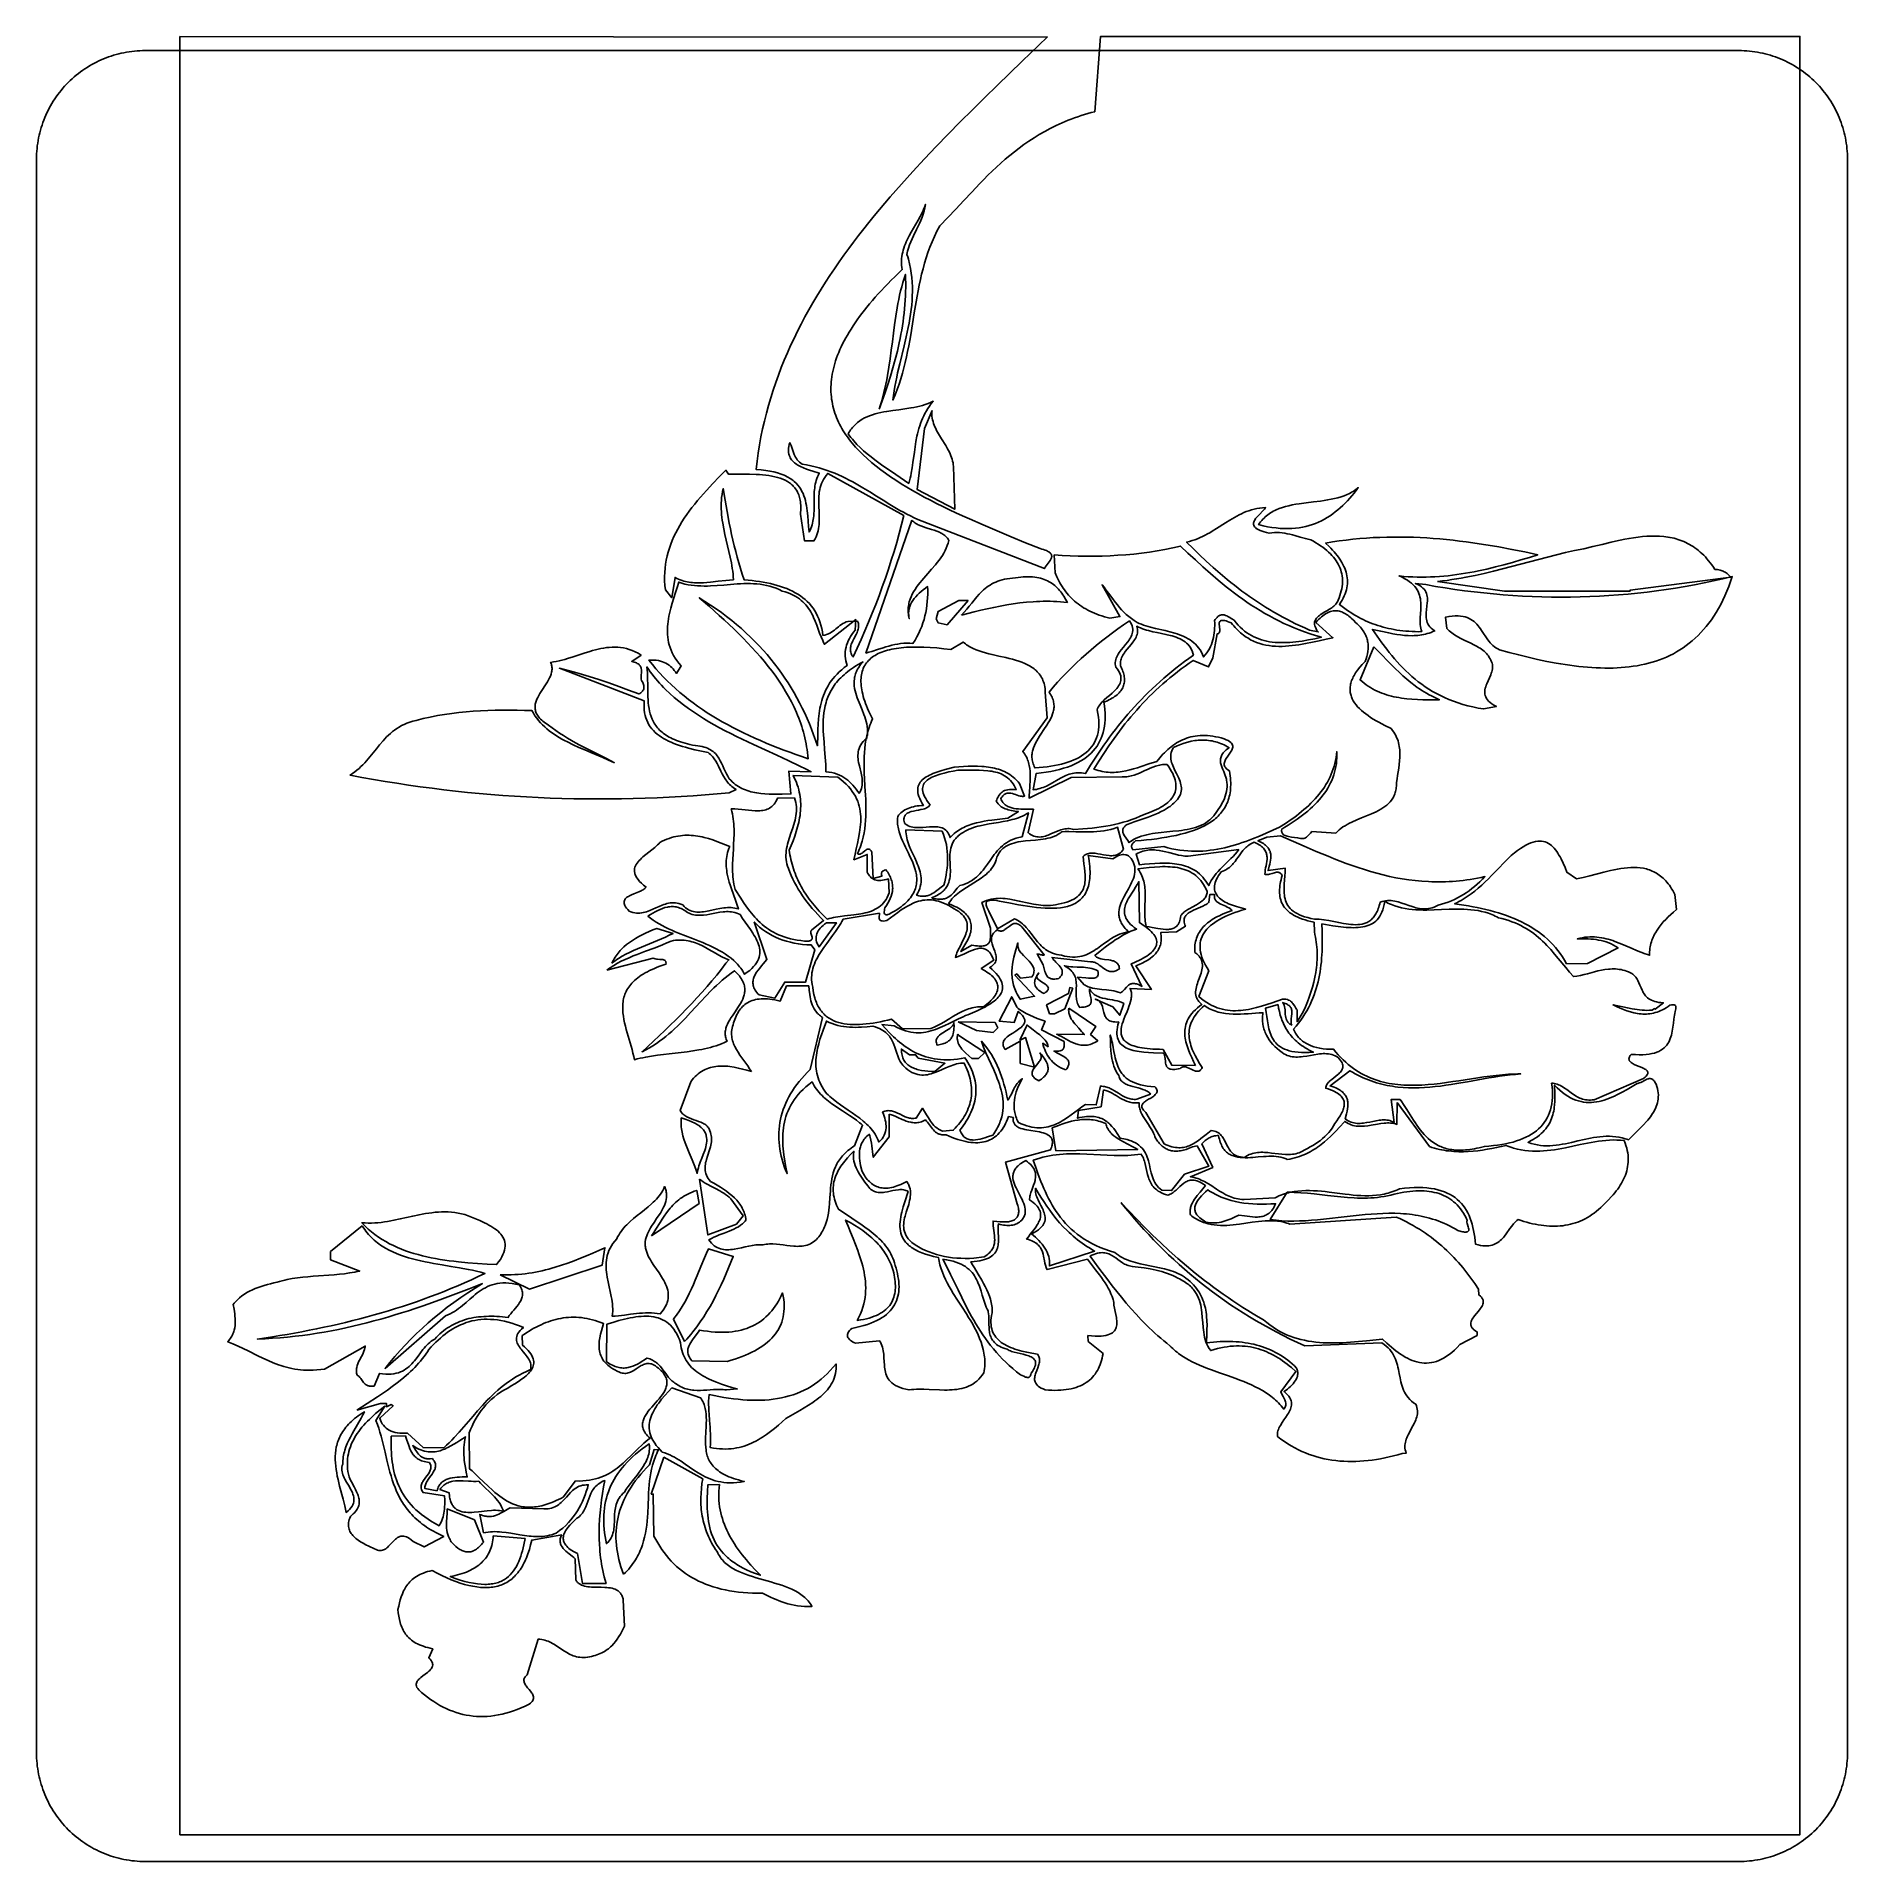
# Model space of a CAD drawing. Header units: metres. Extents: x 0 to 50, y 0 to 50.4.
import ezdxf

# ---------------------------------------------------------------- set-up
doc = ezdxf.new("R2010")
doc.units = ezdxf.units.M

msp = doc.modelspace()

# ---------------------------------------------------------------- linework, layer by layer
for points in [[(3.959438, 50.388209), (27.90704, 50.371967), (27.90704, 50.371967), (27.215647, 49.704775), (26.525477, 49.03674), (26.182456, 48.70176), (25.841666, 48.365793), (25.503751, 48.028579), (25.169352, 47.68986), (24.839112, 47.349377), (24.513672, 47.006871), (24.193674, 46.662082), (24.035917, 46.488752), (23.879761, 46.314753), (23.725287, 46.140055), (23.572575, 45.964624), (23.421706, 45.788428), (23.272758, 45.611436), (23.125814, 45.433614), (22.980953, 45.25493), (22.838254, 45.075351), (22.6978, 44.894847), (22.559669, 44.713383), (22.423943, 44.530928), (22.2907, 44.347449), (22.160023, 44.162915), (22.03199, 43.977291), (21.906682, 43.790547), (21.78418, 43.60265), (21.664564, 43.413568), (21.547913, 43.223267), (21.434309, 43.031716), (21.323831, 42.838883), (21.21656, 42.644734), (21.112576, 42.449238), (21.011959, 42.252363), (20.91479, 42.054075), (20.821148, 41.854343), (20.731115, 41.653134), (20.64477, 41.450415), (20.562194, 41.246155), (20.483466, 41.040322), (20.408668, 40.832881), (20.337879, 40.623803), (20.271179, 40.413053), (20.20865, 40.200599), (20.150371, 39.98641), (20.096422, 39.770453), (20.046884, 39.552695), (20.001837, 39.333104), (19.961361, 39.111648), (19.925536, 38.888294), (19.894444, 38.66301), (19.868163, 38.435764), (19.868163, 38.435764), (20.004982, 38.424453), (20.132505, 38.408913), (20.251075, 38.389291), (20.361034, 38.365735), (20.462723, 38.338393), (20.556484, 38.307414), (20.642659, 38.272944), (20.683009, 38.254446), (20.72159, 38.235132), (20.758446, 38.215019), (20.793619, 38.194125), (20.827151, 38.172471), (20.859087, 38.150073), (20.889467, 38.12695), (20.918336, 38.103122), (20.971708, 38.05342), (21.019545, 38.001116), (21.062189, 37.946357), (21.099981, 37.889292), (21.133263, 37.830068), (21.162378, 37.768833), (21.187666, 37.705735), (21.20947, 37.640922), (21.228132, 37.574542), (21.243993, 37.506743), (21.257395, 37.437673), (21.26868, 37.367479), (21.27819, 37.29631), (21.293252, 37.151637), (21.305314, 37.004838), (21.317112, 36.857096), (21.33138, 36.709594), (21.33138, 36.709594), (21.356067, 36.757504), (21.377613, 36.805814), (21.396228, 36.854503), (21.412124, 36.903548), (21.425512, 36.952927), (21.436603, 37.002619), (21.445609, 37.052601), (21.452742, 37.10285), (21.458211, 37.153347), (21.46223, 37.204067), (21.466759, 37.306091), (21.46802, 37.408747), (21.467703, 37.511858), (21.467499, 37.615248), (21.469099, 37.71874), (21.474193, 37.822159), (21.478579, 37.873785), (21.484473, 37.925327), (21.492086, 37.976762), (21.501629, 38.028068), (21.513314, 38.079224), (21.527351, 38.130207), (21.543954, 38.180994), (21.563332, 38.231565), (21.585697, 38.281897), (21.61126, 38.331968), (21.61126, 38.331968), (21.429869, 38.385662), (21.340976, 38.413985), (21.254671, 38.444114), (21.171991, 38.476668), (21.093976, 38.512265), (21.057042, 38.531397), (21.021664, 38.551522), (20.987971, 38.572717), (20.956093, 38.595059), (20.926161, 38.618624), (20.898303, 38.643492), (20.87265, 38.669737), (20.849332, 38.697439), (20.828478, 38.726673), (20.810218, 38.757518), (20.794682, 38.79005), (20.782, 38.824348), (20.772302, 38.860487), (20.765718, 38.898545), (20.762376, 38.9386), (20.762408, 38.980728), (20.765943, 39.025008), (20.773111, 39.071516), (20.784042, 39.120329), (20.798865, 39.171524), (20.798865, 39.171524), (20.817045, 39.131933), (20.833447, 39.091778), (20.862804, 39.010566), (20.890706, 38.929465), (20.920921, 38.850052), (20.938074, 38.811472), (20.957219, 38.773905), (20.978827, 38.737549), (21.003369, 38.7026), (21.031317, 38.669257), (21.063141, 38.637715), (21.099312, 38.608173), (21.140302, 38.580827), (21.140302, 38.580827), (21.261385, 38.56062), (21.379622, 38.536781), (21.49516, 38.509494), (21.608146, 38.478946), (21.718727, 38.445324), (21.827049, 38.408815), (21.933259, 38.369604), (22.037504, 38.327879), (22.139931, 38.283825), (22.240687, 38.23763), (22.339918, 38.189479), (22.437771, 38.13956), (22.534393, 38.088058), (22.629931, 38.03516), (22.81834, 37.925924), (23.004174, 37.813343), (23.188607, 37.698908), (23.372812, 37.584113), (23.557965, 37.470448), (23.745239, 37.359405), (23.840038, 37.305334), (23.935809, 37.252477), (24.032696, 37.201022), (24.130848, 37.151156), (24.230411, 37.103064), (24.331532, 37.056933), (27.829813, 35.699521), (27.829813, 35.699521), (27.851157, 35.73559), (27.876761, 35.772081), (27.933788, 35.845786), (27.961731, 35.88273), (27.986973, 35.919554), (28.007774, 35.956123), (28.015966, 35.97427), (28.022394, 35.992302), (28.026843, 36.010203), (28.029093, 36.027955), (28.028929, 36.045542), (28.026131, 36.062948), (28.020483, 36.080154), (28.011767, 36.097144), (27.999766, 36.113901), (27.984261, 36.130408), (27.965037, 36.146649), (27.941874, 36.162606), (27.914556, 36.178263), (27.882865, 36.193602), (27.846583, 36.208606), (27.805493, 36.22326), (27.759378, 36.237545), (27.708019, 36.251445), (27.708019, 36.251445), (27.308769, 36.412231), (26.912429, 36.573816), (26.520515, 36.736635), (26.134545, 36.901124), (25.756038, 37.067718), (25.570057, 37.151939), (25.38651, 37.236851), (25.205588, 37.322505), (25.027479, 37.408958), (24.852375, 37.496264), (24.680463, 37.584476), (24.511935, 37.67365), (24.34698, 37.763839), (24.185787, 37.855098), (24.028547, 37.947481), (23.875448, 38.041044), (23.726681, 38.13584), (23.582435, 38.231923), (23.4429, 38.329348), (23.308266, 38.42817), (23.178723, 38.528442), (23.054459, 38.63022), (22.935665, 38.733557), (22.822531, 38.838508), (22.715246, 38.945127), (22.614, 39.053469), (22.518982, 39.163589), (22.473868, 39.219332), (22.430383, 39.275539), (22.388549, 39.332218), (22.348392, 39.389376), (22.309933, 39.447018), (22.273198, 39.505153), (22.23821, 39.563786), (22.204992, 39.622925), (22.173568, 39.682575), (22.143963, 39.742745), (22.116199, 39.803441), (22.090301, 39.864669), (22.066291, 39.926437), (22.044195, 39.988751), (22.024035, 40.051619), (22.005835, 40.115046), (21.98962, 40.179039), (21.975412, 40.243607), (21.963235, 40.308754), (21.953114, 40.374488), (21.945071, 40.440817), (21.939131, 40.507746), (21.935317, 40.575282), (21.933653, 40.643433), (21.934163, 40.712205), (21.93687, 40.781604), (21.941798, 40.851638), (21.948972, 40.922314), (21.958413, 40.993638), (21.970147, 41.065617), (21.984197, 41.138258), (22.000586, 41.211567), (22.019339, 41.285552), (22.040479, 41.360219), (22.06403, 41.435576), (22.090015, 41.511628), (22.118459, 41.588382), (22.149384, 41.665846), (22.182815, 41.744027), (22.218775, 41.82293), (22.257289, 41.902563), (22.298379, 41.982933), (22.34207, 42.064046), (22.388385, 42.14591), (22.437348, 42.22853), (22.488982, 42.311915), (22.543312, 42.39607), (22.600361, 42.481002), (22.660153, 42.566719), (22.722711, 42.653226), (22.78806, 42.740532), (22.856222, 42.828642), (22.927222, 42.917563), (23.001083, 43.007303), (23.07783, 43.097868), (23.157485, 43.189264), (23.240072, 43.281499), (23.325616, 43.37458), (23.41414, 43.468513), (23.505667, 43.563304), (23.600222, 43.658962), (23.697827, 43.755492), (23.798508, 43.852902), (23.902287, 43.951198), (23.902287, 43.951198), (23.89125, 44.014069), (23.884214, 44.076127), (23.880978, 44.137411), (23.881343, 44.197959), (23.885109, 44.257809), (23.892078, 44.317), (23.902051, 44.375569), (23.914827, 44.433556), (23.930207, 44.490997), (23.947993, 44.547932), (23.967984, 44.604399), (23.989982, 44.660435), (24.013787, 44.71608), (24.0392, 44.771372), (24.094052, 44.881047), (24.152943, 44.989767), (24.214278, 45.097839), (24.337905, 45.31326), (24.397006, 45.421222), (24.452173, 45.529759), (24.477783, 45.584339), (24.501812, 45.639178), (24.52406, 45.694313), (24.544327, 45.749784), (24.544327, 45.749784), (24.537709, 45.70481), (24.529436, 45.660166), (24.519611, 45.615831), (24.50834, 45.571784), (24.481882, 45.48447), (24.450901, 45.398059), (24.416238, 45.312383), (24.378734, 45.227276), (24.298567, 45.058101), (24.217125, 44.889201), (24.178028, 44.804437), (24.141134, 44.719243), (24.107285, 44.63345), (24.07732, 44.546893), (24.052082, 44.459404), (24.041497, 44.415259), (24.032409, 44.370818), (24.032409, 44.370818), (24.052736, 44.306395), (24.071437, 44.24208), (24.104112, 44.113764), (24.13074, 43.985847), (24.151625, 43.858307), (24.167073, 43.731122), (24.177388, 43.604271), (24.182875, 43.477731), (24.18384, 43.351481), (24.180587, 43.225499), (24.173422, 43.099763), (24.162649, 42.974251), (24.148572, 42.848941), (24.131498, 42.723811), (24.111731, 42.598839), (24.089577, 42.474004), (24.065339, 42.349284), (24.039323, 42.224656), (24.011834, 42.100099), (23.953657, 41.85111), (23.833045, 41.353019), (23.775489, 41.103566), (23.748466, 40.978662), (23.72302, 40.853609), (23.699455, 40.728386), (23.678077, 40.602972), (23.65919, 40.477344), (23.643099, 40.35148), (23.643099, 40.35148), (23.705555, 40.497369), (23.762883, 40.644165), (23.815454, 40.791806), (23.863637, 40.940231), (23.907803, 41.089375), (23.948323, 41.239179), (23.985567, 41.389577), (24.019906, 41.54051), (24.05171, 41.691913), (24.08135, 41.843724), (24.109195, 41.995882), (24.135617, 42.148324), (24.185672, 42.453809), (24.234478, 42.75968), (24.284999, 43.065438), (24.311829, 43.218118), (24.340199, 43.370583), (24.370479, 43.522771), (24.403041, 43.674618), (24.438254, 43.826062), (24.476488, 43.977041), (24.518116, 44.127493), (24.563506, 44.277355), (24.613029, 44.426565), (24.667057, 44.57506), (24.725958, 44.722778), (24.790104, 44.869657), (24.859865, 45.015633), (24.935612, 45.160646), (24.935612, 45.160646), (25.15944, 45.391551), (25.38003, 45.625175), (25.599329, 45.859965), (25.819285, 46.094369), (26.041845, 46.326837), (26.15471, 46.441859), (26.268957, 46.555816), (26.384828, 46.668512), (26.502567, 46.779755), (26.622418, 46.889349), (26.744624, 46.997102), (26.869428, 47.102819), (26.997074, 47.206305), (27.127805, 47.307369), (27.261865, 47.405814), (27.399497, 47.501448), (27.540944, 47.594076), (27.68645, 47.683505), (27.836258, 47.76954), (27.990612, 47.851988), (28.149755, 47.930654), (28.313931, 48.005346), (28.397982, 48.04114), (28.483383, 48.075867), (28.570163, 48.109504), (28.658354, 48.142026), (28.747985, 48.173408), (28.839087, 48.203627), (28.931691, 48.232658), (29.025827, 48.260477), (29.121526, 48.28706), (29.218817, 48.312382), (29.376283, 50.388209), (48.687332, 50.388209), (48.687332, 0.740119), (3.959438, 0.740119), (3.959438, 50.388209)], [(3, 0), (47, 0), (47, 0), (47.074492, 0.000924), (47.148761, 0.003687), (47.222779, 0.008277), (47.296513, 0.01468), (47.369934, 0.022884), (47.443009, 0.032877), (47.51571, 0.044646), (47.588004, 0.058177), (47.659861, 0.073458), (47.731251, 0.090477), (47.802143, 0.10922), (47.872505, 0.129676), (47.942308, 0.15183), (48.01152, 0.175671), (48.080111, 0.201186), (48.14805, 0.228361), (48.215307, 0.257185), (48.281849, 0.287645), (48.347648, 0.319727), (48.412671, 0.35342), (48.476889, 0.388709), (48.540271, 0.425584), (48.602785, 0.46403), (48.664402, 0.504035), (48.725089, 0.545587), (48.784818, 0.588672), (48.843556, 0.633279), (48.901274, 0.679394), (48.957939, 0.727004), (49.013523, 0.776097), (49.067994, 0.826659), (49.12132, 0.87868), (49.12132, 0.87868), (49.173341, 0.932006), (49.223903, 0.986477), (49.272996, 1.042061), (49.320606, 1.098726), (49.366721, 1.156444), (49.411328, 1.215182), (49.454413, 1.274911), (49.495965, 1.335598), (49.53597, 1.397215), (49.574416, 1.459729), (49.611291, 1.523111), (49.64658, 1.587329), (49.680273, 1.652352), (49.712355, 1.718151), (49.742815, 1.784693), (49.771639, 1.85195), (49.798814, 1.919889), (49.824329, 1.98848), (49.84817, 2.057692), (49.870324, 2.127495), (49.89078, 2.197857), (49.909523, 2.268749), (49.926542, 2.340139), (49.941823, 2.411996), (49.955354, 2.48429), (49.967123, 2.556991), (49.977116, 2.630066), (49.98532, 2.703487), (49.991723, 2.777221), (49.996313, 2.851239), (49.999076, 2.925508), (50, 3), (50, 47), (50, 47), (49.999076, 47.074492), (49.996313, 47.148761), (49.991723, 47.222779), (49.98532, 47.296513), (49.977116, 47.369934), (49.967123, 47.443009), (49.955354, 47.51571), (49.941823, 47.588004), (49.926542, 47.659861), (49.909523, 47.731251), (49.89078, 47.802143), (49.870324, 47.872505), (49.84817, 47.942308), (49.824329, 48.01152), (49.798814, 48.080111), (49.771639, 48.14805), (49.742815, 48.215307), (49.712355, 48.281849), (49.680273, 48.347648), (49.64658, 48.412671), (49.611291, 48.476889), (49.574416, 48.540271), (49.53597, 48.602785), (49.495965, 48.664402), (49.454413, 48.725089), (49.411328, 48.784818), (49.366721, 48.843556), (49.320606, 48.901274), (49.272996, 48.957939), (49.223903, 49.013523), (49.173341, 49.067994), (49.12132, 49.12132), (49.12132, 49.12132), (49.067994, 49.173341), (49.013523, 49.223903), (48.957939, 49.272996), (48.901274, 49.320606), (48.843556, 49.366721), (48.784818, 49.411328), (48.725089, 49.454413), (48.664402, 49.495965), (48.602785, 49.53597), (48.540271, 49.574416), (48.476889, 49.611291), (48.412671, 49.64658), (48.347648, 49.680273), (48.281849, 49.712355), (48.215307, 49.742815), (48.14805, 49.771639), (48.080111, 49.798814), (48.01152, 49.824329), (47.942308, 49.84817), (47.872505, 49.870324), (47.802143, 49.89078), (47.731251, 49.909523), (47.659861, 49.926542), (47.588004, 49.941823), (47.51571, 49.955354), (47.443009, 49.967123), (47.369934, 49.977116), (47.296513, 49.98532), (47.222779, 49.991723), (47.148761, 49.996313), (47.074492, 49.999076), (47, 50), (3, 50), (3, 50), (2.925508, 49.999076), (2.851239, 49.996313), (2.777221, 49.991723), (2.703487, 49.98532), (2.630066, 49.977116), (2.556991, 49.967123), (2.48429, 49.955354), (2.411996, 49.941823), (2.340139, 49.926542), (2.268749, 49.909523), (2.197857, 49.89078), (2.127495, 49.870324), (2.057692, 49.84817), (1.98848, 49.824329), (1.919889, 49.798814), (1.85195, 49.771639), (1.784693, 49.742815), (1.718151, 49.712355), (1.652352, 49.680273), (1.587329, 49.64658), (1.523111, 49.611291), (1.459729, 49.574416), (1.397215, 49.53597), (1.335598, 49.495965), (1.274911, 49.454413), (1.215182, 49.411328), (1.156444, 49.366721), (1.098726, 49.320606), (1.042061, 49.272996), (0.986477, 49.223903), (0.932006, 49.173341), (0.87868, 49.12132), (0.87868, 49.12132), (0.826659, 49.067994), (0.776097, 49.013523), (0.727004, 48.957939), (0.679394, 48.901274), (0.633279, 48.843556), (0.588672, 48.784818), (0.545587, 48.725089), (0.504035, 48.664402), (0.46403, 48.602785), (0.425584, 48.540271), (0.388709, 48.476889), (0.35342, 48.412671), (0.319727, 48.347648), (0.287645, 48.281849), (0.257185, 48.215307), (0.228361, 48.14805), (0.201186, 48.080111), (0.175671, 48.01152), (0.15183, 47.942308), (0.129676, 47.872505), (0.10922, 47.802143), (0.090477, 47.731251), (0.073458, 47.659861), (0.058177, 47.588004), (0.044646, 47.51571), (0.032877, 47.443009), (0.022884, 47.369934), (0.01468, 47.296513), (0.008277, 47.222779), (0.003687, 47.148761), (0.000924, 47.074492), (0, 47), (0, 3), (0, 3), (0.000924, 2.925508), (0.003687, 2.851239), (0.008277, 2.777221), (0.01468, 2.703487), (0.022884, 2.630066), (0.032877, 2.556991), (0.044646, 2.48429), (0.058177, 2.411996), (0.073458, 2.340139), (0.090477, 2.268749), (0.10922, 2.197857), (0.129676, 2.127495), (0.15183, 2.057692), (0.175671, 1.98848), (0.201186, 1.919889), (0.228361, 1.85195), (0.257185, 1.784694), (0.287645, 1.718151), (0.319727, 1.652352), (0.35342, 1.587329), (0.388709, 1.523111), (0.425584, 1.459729), (0.46403, 1.397215), (0.504035, 1.335598), (0.545587, 1.274911), (0.588672, 1.215182), (0.633279, 1.156444), (0.679394, 1.098726), (0.727004, 1.042061), (0.776097, 0.986477), (0.826659, 0.932006), (0.87868, 0.87868), (0.87868, 0.87868), (0.932006, 0.826659), (0.986477, 0.776097), (1.042061, 0.727004), (1.098726, 0.679394), (1.156444, 0.633279), (1.215182, 0.588672), (1.274911, 0.545587), (1.335598, 0.504035), (1.397215, 0.46403), (1.459729, 0.425584), (1.523111, 0.388709), (1.587329, 0.35342), (1.652352, 0.319727), (1.718151, 0.287645), (1.784693, 0.257185), (1.85195, 0.228361), (1.919889, 0.201186), (1.98848, 0.175671), (2.057692, 0.15183), (2.127495, 0.129676), (2.197857, 0.10922), (2.268749, 0.090477), (2.340139, 0.073458), (2.411996, 0.058177), (2.48429, 0.044646), (2.556991, 0.032877), (2.630066, 0.022884), (2.703487, 0.01468), (2.777221, 0.008277), (2.851239, 0.003687), (2.925508, 0.000924), (3, 0)], [(23.262639, 40.101149), (23.262639, 40.101149), (23.346734, 40.328331), (23.427535, 40.55597), (23.504647, 40.784118), (23.577672, 41.012833), (23.646212, 41.242167), (23.709871, 41.472178), (23.76825, 41.702919), (23.820953, 41.934445), (23.845051, 42.050521), (23.867582, 42.166813), (23.888494, 42.283328), (23.907739, 42.400075), (23.925268, 42.517059), (23.941029, 42.634288), (23.954974, 42.751768), (23.967053, 42.869507), (23.977216, 42.98751), (23.985414, 43.105785), (23.991596, 43.22434), (23.995714, 43.34318), (23.997718, 43.462312), (23.997557, 43.581744), (23.995183, 43.701483), (23.990545, 43.821535), (23.990545, 43.821535), (23.953329, 43.707275), (23.918971, 43.592619), (23.887279, 43.477595), (23.858061, 43.362229), (23.831125, 43.246546), (23.806277, 43.130575), (23.783325, 43.014341), (23.762076, 42.897872), (23.72392, 42.664332), (23.690267, 42.43017), (23.659579, 42.195597), (23.630315, 41.960827), (23.600934, 41.726073), (23.569897, 41.491548), (23.535663, 41.257466), (23.496692, 41.024039), (23.474949, 40.907638), (23.451445, 40.791481), (23.425986, 40.675594), (23.39838, 40.560004), (23.368435, 40.444738), (23.335958, 40.329823), (23.300757, 40.215284), (23.262639, 40.101149)], [(24.757213, 40.315992), (24.757213, 40.315992), (24.687016, 40.282212), (24.614486, 40.252204), (24.539838, 40.225627), (24.463283, 40.20214), (24.385035, 40.181403), (24.305308, 40.163073), (24.224313, 40.14681), (24.142264, 40.132273), (23.975856, 40.107013), (23.807788, 40.084563), (23.639764, 40.062195), (23.473487, 40.037181), (23.391537, 40.022829), (23.310662, 40.006792), (23.231077, 39.988729), (23.152993, 39.9683), (23.076625, 39.945162), (23.002184, 39.918976), (22.929884, 39.889399), (22.859938, 39.856091), (22.792559, 39.818711), (22.72796, 39.776918), (22.666354, 39.73037), (22.63674, 39.705207), (22.607954, 39.678727), (22.580022, 39.650888), (22.552972, 39.621648), (22.52683, 39.590963), (22.501623, 39.55879), (22.477377, 39.525089), (22.454118, 39.489815), (22.431874, 39.452926), (22.410672, 39.41438), (22.410672, 39.41438), (22.447123, 39.364629), (22.485084, 39.315706), (22.524505, 39.267575), (22.565338, 39.220199), (22.651042, 39.127561), (22.7418, 39.037498), (22.837221, 38.949712), (22.936909, 38.863907), (23.040472, 38.779788), (23.147517, 38.697058), (23.257649, 38.61542), (23.370476, 38.534579), (23.602637, 38.374102), (23.840854, 38.213256), (24.081978, 38.049673), (24.081978, 38.049673), (24.101544, 38.120082), (24.11924, 38.190908), (24.135263, 38.262112), (24.149809, 38.333655), (24.175261, 38.477601), (24.19717, 38.622434), (24.236661, 38.913513), (24.257395, 39.059134), (24.280888, 39.204394), (24.308716, 39.34898), (24.324747, 39.420922), (24.342453, 39.49258), (24.362031, 39.563912), (24.383677, 39.634881), (24.407587, 39.705448), (24.43396, 39.775573), (24.462993, 39.845217), (24.494881, 39.914342), (24.529822, 39.982908), (24.568013, 40.050876), (24.60965, 40.118208), (24.654932, 40.184863), (24.704054, 40.250804), (24.757213, 40.315992)], [(24.724327, 40.062807), (24.513634, 39.562414), (24.317302, 37.87772), (25.351039, 37.335474), (25.314933, 38.515313), (25.314933, 38.515313), (25.31116, 38.566774), (25.304039, 38.617514), (25.29381, 38.667585), (25.280714, 38.717039), (25.26499, 38.765928), (25.246878, 38.814304), (25.226619, 38.862219), (25.204452, 38.909726), (25.155356, 39.003721), (25.101511, 39.096708), (24.987254, 39.281323), (24.930683, 39.373784), (24.877044, 39.466904), (24.851924, 39.513841), (24.828258, 39.5611), (24.806284, 39.608731), (24.786244, 39.656788), (24.768377, 39.705323), (24.752924, 39.754386), (24.740124, 39.804032), (24.730218, 39.854311), (24.723445, 39.905276), (24.720045, 39.956979), (24.720259, 40.009472), (24.724327, 40.062807)], [(19.034582, 38.412616), (19.034582, 38.412616), (18.850776, 38.228288), (18.671305, 38.043027), (18.497508, 37.856405), (18.413157, 37.76245), (18.330727, 37.667995), (18.250385, 37.572986), (18.1723, 37.477369), (18.096639, 37.381092), (18.02357, 37.284101), (17.953259, 37.186342), (17.885875, 37.087763), (17.821585, 36.988309), (17.760556, 36.887927), (17.702957, 36.786565), (17.648954, 36.684168), (17.598716, 36.580682), (17.552409, 36.476056), (17.510202, 36.370235), (17.472261, 36.263165), (17.438755, 36.154795), (17.409851, 36.045069), (17.385716, 35.933934), (17.366518, 35.821338), (17.352425, 35.707227), (17.343604, 35.591547), (17.340222, 35.474246), (17.342448, 35.355268), (17.350448, 35.234562), (17.364391, 35.112074), (17.543366, 34.891523), (17.632272, 35.451768), (17.632272, 35.451768), (17.679908, 35.427114), (17.727656, 35.405075), (17.775522, 35.385537), (17.823513, 35.368383), (17.871634, 35.353498), (17.919891, 35.340768), (17.96829, 35.330076), (18.016836, 35.321308), (18.065535, 35.314348), (18.114393, 35.309082), (18.163416, 35.305393), (18.212609, 35.303166), (18.31153, 35.302639), (18.411203, 35.306579), (18.511673, 35.314062), (18.612986, 35.324167), (18.81833, 35.348555), (19.027602, 35.372362), (19.133827, 35.381742), (19.241172, 35.38821), (19.241172, 35.38821), (19.236656, 35.466809), (19.229872, 35.545287), (19.221018, 35.623657), (19.210294, 35.701932), (19.197899, 35.780123), (19.184031, 35.858243), (19.152674, 36.014318), (19.117814, 36.170253), (19.081044, 36.326147), (19.043956, 36.482097), (19.008141, 36.638201), (18.97519, 36.794555), (18.946697, 36.951258), (18.934619, 37.02977), (18.924252, 37.108406), (18.915795, 37.187178), (18.909448, 37.266098), (18.905408, 37.345179), (18.903875, 37.424431), (18.905049, 37.503868), (18.909127, 37.583502), (18.916309, 37.663345), (18.926794, 37.74341), (18.940781, 37.823707), (18.958469, 37.90425), (18.958469, 37.90425), (19.010596, 37.586566), (19.066189, 37.269303), (19.126435, 36.952673), (19.158676, 36.794662), (19.192525, 36.636889), (19.228132, 36.479379), (19.265645, 36.322161), (19.305213, 36.16526), (19.346984, 36.008702), (19.391107, 35.852514), (19.43773, 35.696723), (19.487003, 35.541355), (19.539073, 35.386436), (19.539073, 35.386436), (19.648573, 35.376929), (19.756209, 35.365757), (19.861898, 35.352839), (19.965558, 35.338094), (20.067108, 35.321441), (20.166464, 35.302798), (20.263544, 35.282083), (20.358268, 35.259217), (20.450551, 35.234116), (20.540313, 35.206701), (20.62747, 35.176889), (20.711941, 35.1446), (20.793644, 35.109752), (20.872495, 35.072263), (20.948414, 35.032053), (21.021318, 34.989041), (21.091125, 34.943144), (21.157752, 34.894282), (21.221118, 34.842373), (21.28114, 34.787336), (21.337736, 34.72909), (21.390824, 34.667553), (21.440321, 34.602644), (21.486146, 34.534283), (21.528216, 34.462386), (21.566449, 34.386874), (21.600763, 34.307665), (21.631076, 34.224677), (21.657306, 34.13783), (21.67937, 34.047042), (21.697186, 33.952232), (21.710672, 33.853318), (21.710672, 33.853318), (21.764688, 33.862629), (21.815022, 33.876831), (21.862164, 33.8953), (21.906607, 33.917416), (21.948841, 33.942555), (21.989358, 33.970095), (22.028649, 33.999415), (22.067206, 34.029892), (22.144083, 34.091829), (22.183385, 34.122045), (22.223919, 34.15093), (22.266175, 34.177861), (22.310645, 34.202217), (22.357821, 34.223375), (22.408193, 34.240713), (22.669652, 34.244524), (22.669652, 34.244524), (22.682395, 34.212641), (22.691263, 34.181069), (22.696537, 34.149784), (22.698497, 34.118762), (22.697425, 34.087977), (22.6936, 34.057406), (22.687303, 34.027025), (22.678815, 33.996808), (22.668416, 33.966733), (22.656388, 33.936774), (22.628563, 33.877108), (22.565699, 33.758105), (22.53515, 33.698379), (22.508182, 33.638245), (22.496743, 33.607963), (22.48704, 33.577507), (22.479355, 33.546851), (22.473969, 33.515971), (22.471162, 33.484843), (22.471214, 33.453443), (22.474406, 33.421746), (22.481018, 33.389729), (22.491332, 33.357366), (22.505628, 33.324633), (22.524187, 33.291507), (22.547288, 33.257962), (22.547288, 33.257962), (22.658276, 33.497538), (22.766361, 33.737777), (22.87149, 33.978659), (22.973609, 34.220164), (23.072666, 34.462271), (23.168607, 34.70496), (23.261378, 34.948212), (23.350925, 35.192006), (23.437197, 35.436323), (23.520139, 35.681142), (23.599697, 35.926443), (23.675819, 36.172206), (23.748452, 36.418412), (23.817541, 36.665039), (23.883033, 36.912069), (23.944875, 37.15948), (21.847707, 38.323776), (21.847707, 38.323776), (21.802746, 38.270371), (21.763286, 38.216152), (21.72899, 38.16117), (21.699522, 38.105474), (21.674542, 38.049115), (21.653715, 37.992142), (21.636702, 37.934606), (21.623167, 37.876557), (21.612771, 37.818044), (21.605178, 37.759119), (21.60005, 37.699831), (21.597049, 37.64023), (21.595838, 37.580366), (21.59608, 37.52029), (21.599572, 37.399699), (21.604826, 37.278859), (21.609142, 37.158169), (21.609821, 37.038032), (21.607953, 36.978295), (21.604164, 36.918846), (21.598116, 36.859736), (21.589471, 36.801014), (21.577893, 36.74273), (21.563043, 36.684935), (21.544585, 36.627679), (21.522181, 36.571011), (21.495494, 36.514982), (21.464185, 36.459641), (21.205238, 36.46012), (21.090768, 37.196696), (21.090768, 37.196696), (21.095853, 37.250875), (21.099194, 37.30327), (21.100818, 37.35391), (21.100755, 37.402826), (21.099035, 37.450046), (21.095685, 37.4956), (21.090736, 37.539518), (21.084216, 37.581829), (21.076154, 37.622563), (21.066579, 37.66175), (21.055521, 37.699419), (21.043008, 37.7356), (21.02907, 37.770322), (21.013735, 37.803614), (20.997032, 37.835508), (20.978992, 37.866031), (20.959641, 37.895214), (20.939011, 37.923087), (20.917129, 37.949678), (20.894024, 37.975018), (20.869727, 37.999136), (20.844265, 38.022061), (20.817668, 38.043824), (20.789966, 38.064454), (20.731358, 38.102432), (20.668674, 38.136233), (20.602147, 38.166093), (20.532008, 38.192249), (20.458491, 38.214938), (20.381827, 38.234397), (20.302249, 38.250862), (20.219989, 38.26457), (20.13528, 38.275758), (20.048354, 38.284663), (19.959443, 38.291521), (19.86878, 38.296569), (19.683125, 38.302182), (19.493249, 38.303397), (19.108268, 38.300207), (19.034582, 38.412616)], [(36.493215, 37.933998), (36.493215, 37.933998), (36.458515, 37.90496), (36.422794, 37.877526), (36.386089, 37.851638), (36.348438, 37.827238), (36.309875, 37.804269), (36.270438, 37.782673), (36.230164, 37.762393), (36.189089, 37.743371), (36.104684, 37.708872), (36.017515, 37.678714), (35.927876, 37.652438), (35.836059, 37.629583), (35.742358, 37.609689), (35.647066, 37.592294), (35.550476, 37.576939), (35.452881, 37.563163), (35.255848, 37.538506), (35.058312, 37.514639), (34.862618, 37.487879), (34.766194, 37.472263), (34.67111, 37.454541), (34.577659, 37.434254), (34.486133, 37.410942), (34.396827, 37.384143), (34.310032, 37.353397), (34.226043, 37.318244), (34.185191, 37.298871), (34.145151, 37.278223), (34.105959, 37.256244), (34.067651, 37.232874), (34.030265, 37.208058), (33.993836, 37.181736), (33.958401, 37.153853), (33.923997, 37.124349), (33.890661, 37.093168), (33.85843, 37.060252), (33.827339, 37.025544), (33.797425, 36.988985), (33.768726, 36.950519), (33.741278, 36.910088), (33.741278, 36.910088), (33.867126, 36.879473), (33.989653, 36.854076), (34.108935, 36.833779), (34.225045, 36.818464), (34.338059, 36.808014), (34.448053, 36.80231), (34.5551, 36.801234), (34.659277, 36.80467), (34.760658, 36.812498), (34.859317, 36.824601), (34.955331, 36.840862), (35.048774, 36.861162), (35.139721, 36.885384), (35.228246, 36.91341), (35.314426, 36.945122), (35.398335, 36.980401), (35.480048, 37.019131), (35.559639, 37.061194), (35.637185, 37.106471), (35.71276, 37.154845), (35.786439, 37.206199), (35.858296, 37.260413), (35.928408, 37.31737), (35.996848, 37.376954), (36.063693, 37.439044), (36.129016, 37.503525), (36.192894, 37.570278), (36.2554, 37.639185), (36.31661, 37.710128), (36.3766, 37.78299), (36.435443, 37.857653), (36.493215, 37.933998)], [(33.935777, 37.383391), (33.935777, 37.383391), (33.852049, 37.377192), (33.771033, 37.367284), (33.692555, 37.353886), (33.616446, 37.337215), (33.542533, 37.317491), (33.470645, 37.29493), (33.400612, 37.269753), (33.332261, 37.242175), (33.265421, 37.212417), (33.199922, 37.180695), (33.135591, 37.147229), (33.072257, 37.112237), (32.947897, 37.038545), (32.82547, 36.961366), (32.580933, 36.803527), (32.456082, 36.72636), (32.392411, 36.688978), (32.327681, 36.652688), (32.261722, 36.617708), (32.194361, 36.584257), (32.125427, 36.552552), (32.05475, 36.522813), (31.982157, 36.495256), (31.907478, 36.470101), (31.830541, 36.447566), (31.751174, 36.427868), (31.751174, 36.427868), (31.930079, 36.249604), (32.111699, 36.073462), (32.296409, 35.899748), (32.484586, 35.728767), (32.676605, 35.560825), (32.87284, 35.396228), (32.972656, 35.31528), (33.073667, 35.235282), (33.17592, 35.156274), (33.279462, 35.078294), (33.38434, 35.001379), (33.4906, 34.925569), (33.59829, 34.8509), (33.707457, 34.777412), (33.818146, 34.705143), (33.930407, 34.63413), (34.044284, 34.564413), (34.159826, 34.496029), (34.277079, 34.429017), (34.39609, 34.363415), (34.516905, 34.299261), (34.639573, 34.236593), (34.76414, 34.17545), (34.890652, 34.11587), (35.019157, 34.057891), (35.149701, 34.001551), (35.386577, 33.946574), (35.386577, 33.946574), (35.353333, 33.992226), (35.327084, 34.035338), (35.307454, 34.076046), (35.294069, 34.114486), (35.286554, 34.150796), (35.284537, 34.185113), (35.287642, 34.217572), (35.295494, 34.248312), (35.307721, 34.277468), (35.323947, 34.305177), (35.343799, 34.331576), (35.366901, 34.356803), (35.39288, 34.380993), (35.421362, 34.404283), (35.451972, 34.426811), (35.484336, 34.448713), (35.552829, 34.491186), (35.623847, 34.532796), (35.694395, 34.574637), (35.76148, 34.617804), (35.792788, 34.640226), (35.822107, 34.66339), (35.849063, 34.687433), (35.873283, 34.71249), (35.89439, 34.7387), (35.912012, 34.766199), (35.925774, 34.795123), (35.935302, 34.825609), (35.935302, 34.825609), (35.962116, 34.890722), (35.985571, 34.95495), (36.005679, 35.018295), (36.02245, 35.080763), (36.035895, 35.142357), (36.046026, 35.203081), (36.052853, 35.26294), (36.056386, 35.321937), (36.056638, 35.380077), (36.053618, 35.437363), (36.047339, 35.4938), (36.037809, 35.549391), (36.025041, 35.604141), (36.009046, 35.658053), (35.989834, 35.711133), (35.967416, 35.763383), (35.941803, 35.814807), (35.913006, 35.865411), (35.881036, 35.915198), (35.845904, 35.964171), (35.80762, 36.012336), (35.766196, 36.059695), (35.721643, 36.106254), (35.67397, 36.152016), (35.62319, 36.196984), (35.569314, 36.241164), (35.512351, 36.28456), (35.452313, 36.327174), (35.389211, 36.369012), (35.323056, 36.410077), (35.253859, 36.450374), (35.18163, 36.489906), (35.18163, 36.489906), (35.106645, 36.508287), (35.032768, 36.527935), (34.887727, 36.56914), (34.74529, 36.609731), (34.674668, 36.628613), (34.604242, 36.64592), (34.533859, 36.661179), (34.463367, 36.673916), (34.392616, 36.683658), (34.321451, 36.689931), (34.249723, 36.692261), (34.177278, 36.690176), (34.103965, 36.6832), (34.029633, 36.67086), (34.029633, 36.67086), (33.958191, 36.689211), (33.894294, 36.707996), (33.837629, 36.727196), (33.787884, 36.746794), (33.744745, 36.766772), (33.707901, 36.78711), (33.677039, 36.807792), (33.651847, 36.8288), (33.632012, 36.850114), (33.617222, 36.871717), (33.607164, 36.89359), (33.601526, 36.915717), (33.599995, 36.938077), (33.60226, 36.960655), (33.608007, 36.98343), (33.616924, 37.006386), (33.628699, 37.029504), (33.643019, 37.052765), (33.659571, 37.076152), (33.678044, 37.099647), (33.719502, 37.146888), (33.764891, 37.194342), (33.857467, 37.28931), (33.899655, 37.336534), (33.935777, 37.383391)], [(24.16872, 37.032539), (22.900483, 33.366457), (22.900483, 33.366457), (22.979409, 33.388196), (23.058213, 33.411555), (23.215803, 33.461168), (23.373951, 33.51136), (23.453452, 33.535445), (23.533352, 33.558199), (23.613739, 33.579132), (23.6947, 33.597751), (23.776321, 33.613564), (23.858691, 33.62608), (23.941894, 33.634807), (24.026019, 33.639254), (24.111153, 33.638928), (24.197382, 33.633338), (24.197382, 33.633338), (24.255919, 33.724903), (24.309252, 33.817367), (24.357549, 33.910723), (24.400979, 34.004964), (24.43971, 34.100085), (24.473911, 34.196077), (24.503749, 34.292935), (24.529394, 34.390652), (24.551013, 34.489221), (24.568776, 34.588637), (24.582849, 34.688891), (24.593403, 34.789978), (24.600605, 34.891891), (24.604623, 34.994623), (24.605626, 35.098168), (24.603783, 35.202519), (24.603783, 35.202519), (24.542241, 35.158061), (24.482768, 35.112845), (24.425771, 35.066722), (24.371657, 35.019541), (24.320833, 34.971149), (24.273705, 34.921396), (24.230681, 34.870132), (24.192168, 34.817204), (24.158572, 34.762462), (24.1303, 34.705756), (24.118288, 34.676618), (24.107759, 34.646933), (24.098765, 34.616681), (24.091356, 34.585843), (24.085584, 34.554401), (24.081498, 34.522335), (24.079151, 34.489627), (24.078592, 34.456258), (24.079873, 34.422209), (24.083045, 34.387461), (24.088157, 34.351995), (24.095262, 34.315792), (24.095262, 34.315792), (24.08538, 34.357293), (24.077503, 34.398209), (24.071576, 34.438557), (24.067542, 34.478352), (24.065347, 34.517611), (24.064934, 34.55635), (24.066248, 34.594586), (24.069232, 34.632336), (24.073832, 34.669615), (24.079992, 34.70644), (24.087655, 34.742828), (24.096767, 34.778794), (24.119112, 34.849529), (24.146581, 34.918776), (24.178728, 34.986666), (24.215109, 35.05333), (24.255276, 35.118899), (24.298786, 35.183505), (24.345191, 35.247279), (24.394047, 35.310351), (24.444907, 35.372854), (24.497326, 35.434917), (24.605059, 35.558251), (24.713681, 35.681404), (24.819625, 35.805423), (24.870479, 35.868085), (24.919327, 35.931358), (24.965724, 35.995372), (25.009222, 36.060258), (25.049378, 36.126148), (25.085745, 36.193173), (25.117877, 36.261463), (25.145329, 36.331151), (25.167656, 36.402366), (25.176758, 36.438588), (25.184411, 36.475241), (25.184411, 36.475241), (25.16745, 36.506701), (25.14816, 36.535855), (25.126679, 36.562841), (25.103145, 36.5878), (25.077695, 36.610872), (25.050467, 36.632198), (25.021598, 36.651916), (24.991225, 36.670169), (24.959486, 36.687094), (24.926519, 36.702834), (24.85745, 36.731313), (24.785116, 36.756729), (24.710618, 36.780202), (24.559531, 36.825802), (24.48514, 36.85017), (24.412986, 36.877079), (24.344166, 36.90765), (24.311351, 36.924658), (24.279782, 36.943003), (24.249597, 36.962823), (24.220934, 36.984259), (24.193929, 37.00745), (24.16872, 37.032539)], [(28.09721, 36.074517), (28.12231, 35.57811), (28.12231, 35.57811), (28.171596, 35.466712), (28.225388, 35.358969), (28.254077, 35.306521), (28.284017, 35.255051), (28.315248, 35.20458), (28.347813, 35.155128), (28.381752, 35.106718), (28.417107, 35.05937), (28.45392, 35.013105), (28.492231, 34.967945), (28.532081, 34.923911), (28.573513, 34.881024), (28.616568, 34.839305), (28.661286, 34.798776), (28.707709, 34.759458), (28.755879, 34.721372), (28.805837, 34.684538), (28.857623, 34.648979), (28.911281, 34.614716), (28.96685, 34.58177), (29.024372, 34.550161), (29.083889, 34.519912), (29.145441, 34.491043), (29.209071, 34.463575), (29.274819, 34.437531), (29.342727, 34.41293), (29.412836, 34.389795), (29.485188, 34.368146), (29.559823, 34.348005), (29.636783, 34.329392), (29.913736, 34.370842), (29.420584, 35.252131), (29.420584, 35.252131), (29.474622, 35.182964), (29.527328, 35.11302), (29.630628, 34.971917), (29.734253, 34.831055), (29.787364, 34.761412), (29.841969, 34.692667), (29.89854, 34.6251), (29.957547, 34.558989), (30.019461, 34.494613), (30.084754, 34.432253), (30.153896, 34.372187), (30.227359, 34.314694), (30.305613, 34.260054), (30.38913, 34.208546), (30.38913, 34.208546), (30.446637, 34.182952), (30.505986, 34.159378), (30.566992, 34.137596), (30.629469, 34.117378), (30.758089, 34.08072), (30.890357, 34.047582), (31.159878, 33.984562), (31.294152, 33.951033), (31.426116, 33.913725), (31.490766, 33.893083), (31.55428, 33.870813), (31.616471, 33.846686), (31.677154, 33.820474), (31.736143, 33.791949), (31.79325, 33.760882), (31.848291, 33.727047), (31.901078, 33.690215), (31.951426, 33.650157), (31.999148, 33.606646), (32.044059, 33.559454), (32.085971, 33.508352), (32.124699, 33.453113), (32.160057, 33.393509), (32.191859, 33.329311), (32.219917, 33.260292), (32.219917, 33.260292), (32.267172, 33.314211), (32.309741, 33.3695), (32.347824, 33.426113), (32.381624, 33.484002), (32.411339, 33.543121), (32.437172, 33.603422), (32.459323, 33.664858), (32.477993, 33.727381), (32.493383, 33.790946), (32.505694, 33.855504), (32.515126, 33.921009), (32.52188, 33.987413), (32.526158, 34.054669), (32.528159, 34.122731), (32.528085, 34.19155), (32.526137, 34.26108), (32.526137, 34.26108), (32.542914, 34.287354), (32.559691, 34.310943), (32.576469, 34.331949), (32.593248, 34.350473), (32.610028, 34.366617), (32.62681, 34.380482), (32.643595, 34.392169), (32.660384, 34.401779), (32.677176, 34.409413), (32.693973, 34.415174), (32.710774, 34.419161), (32.727582, 34.421477), (32.744396, 34.422222), (32.761216, 34.421498), (32.794881, 34.416047), (32.82858, 34.405934), (32.862318, 34.391968), (32.8961, 34.37496), (32.929931, 34.355719), (32.997759, 34.31378), (33.065839, 34.27263), (33.065839, 34.27263), (33.119943, 34.203653), (33.175793, 34.139417), (33.233348, 34.079798), (33.292572, 34.024672), (33.353426, 33.973914), (33.415872, 33.927401), (33.479871, 33.885007), (33.545386, 33.846608), (33.612378, 33.812079), (33.680809, 33.781298), (33.750642, 33.754138), (33.821837, 33.730475), (33.894356, 33.710186), (33.968162, 33.693145), (34.043217, 33.679228), (34.119481, 33.668311), (34.196918, 33.66027), (34.275488, 33.65498), (34.355153, 33.652316), (34.435876, 33.652154), (34.517618, 33.65437), (34.600342, 33.658839), (34.684008, 33.665437), (34.768578, 33.674039), (34.854015, 33.684521), (34.940281, 33.696759), (35.115144, 33.726004), (35.292862, 33.760779), (35.47313, 33.800087), (35.47313, 33.800087), (35.315702, 33.846419), (35.161692, 33.89579), (35.010988, 33.948104), (34.863481, 34.003267), (34.71906, 34.061184), (34.577615, 34.12176), (34.439034, 34.184899), (34.303208, 34.250507), (34.170025, 34.318489), (34.039375, 34.38875), (33.911148, 34.461195), (33.785232, 34.535729), (33.661518, 34.612256), (33.539895, 34.690683), (33.420252, 34.770913), (33.302479, 34.852853), (33.186465, 34.936406), (33.072099, 35.021478), (32.959271, 35.107975), (32.84787, 35.1958), (32.737786, 35.28486), (32.628909, 35.375059), (32.414329, 35.558493), (32.203248, 35.745345), (31.99478, 35.934853), (31.78804, 36.126259), (31.582144, 36.318801), (31.582144, 36.318801), (31.36897, 36.269936), (31.155071, 36.226199), (30.940471, 36.187451), (30.725192, 36.153554), (30.509256, 36.124367), (30.292688, 36.099753), (30.07551, 36.079572), (29.857744, 36.063686), (29.639413, 36.051955), (29.420541, 36.04424), (29.20115, 36.040403), (28.981263, 36.040304), (28.760903, 36.043806), (28.540092, 36.050767), (28.318853, 36.061051), (28.09721, 36.074517)], [(35.590273, 36.402579), (35.590273, 36.402579), (35.690018, 36.306364), (35.737302, 36.257921), (35.782751, 36.209242), (35.826281, 36.160314), (35.86781, 36.111127), (35.907255, 36.061672), (35.944533, 36.011937), (35.979562, 35.961912), (36.012257, 35.911585), (36.042538, 35.860948), (36.07032, 35.809988), (36.095522, 35.758696), (36.11806, 35.707061), (36.137851, 35.655072), (36.154813, 35.602719), (36.168863, 35.549991), (36.179918, 35.496877), (36.187895, 35.443368), (36.192712, 35.389452), (36.194285, 35.335119), (36.192533, 35.280358), (36.187371, 35.225159), (36.178718, 35.169511), (36.16649, 35.113404), (36.150604, 35.056826), (36.130979, 34.999768), (36.107531, 34.942219), (36.080177, 34.884168), (36.048834, 34.825605), (36.01342, 34.766519), (35.973852, 34.7069), (35.973852, 34.7069), (36.084262, 34.620835), (36.198029, 34.539094), (36.315332, 34.461866), (36.375367, 34.425005), (36.436353, 34.389345), (36.498314, 34.354909), (36.561272, 34.321721), (36.625249, 34.289805), (36.690269, 34.259186), (36.756354, 34.229887), (36.823526, 34.201932), (36.891807, 34.175346), (36.961222, 34.150151), (37.031791, 34.126372), (37.103538, 34.104034), (37.176486, 34.083159), (37.250656, 34.063772), (37.326071, 34.045897), (37.402755, 34.029558), (37.480729, 34.014778), (37.560016, 34.001582), (37.640638, 33.989994), (37.722619, 33.980037), (37.805981, 33.971736), (37.890746, 33.965115), (37.976937, 33.960197), (38.064576, 33.957006), (38.153687, 33.955567), (38.244291, 33.955903), (38.244291, 33.955903), (38.229331, 34.003202), (38.217945, 34.051248), (38.209747, 34.099969), (38.20435, 34.149298), (38.201368, 34.199163), (38.200415, 34.249497), (38.203046, 34.351287), (38.215647, 34.557415), (38.219432, 34.66064), (38.219343, 34.712049), (38.217418, 34.763229), (38.21327, 34.814111), (38.206513, 34.864625), (38.196761, 34.914702), (38.183627, 34.964272), (38.166724, 35.013266), (38.145667, 35.061613), (38.120068, 35.109245), (38.089542, 35.156092), (38.053701, 35.202083), (38.012159, 35.24715), (37.964531, 35.291223), (37.910429, 35.334232), (37.849467, 35.376108), (37.781258, 35.41678), (37.705416, 35.456181), (37.621555, 35.494239), (37.621555, 35.494239), (37.747072, 35.482578), (37.872, 35.473601), (37.99636, 35.467232), (38.120173, 35.463397), (38.243461, 35.46202), (38.366244, 35.463027), (38.488543, 35.466343), (38.610378, 35.471892), (38.731772, 35.479601), (38.852745, 35.489393), (38.973317, 35.501195), (39.09351, 35.514931), (39.213345, 35.530526), (39.332843, 35.547906), (39.452024, 35.566995), (39.570909, 35.587719), (39.689521, 35.610003), (39.807878, 35.633771), (40.043916, 35.685463), (40.279191, 35.742195), (40.513871, 35.803368), (40.748123, 35.868383), (40.982114, 35.936641), (41.216012, 36.007542), (41.449985, 36.080488), (41.449985, 36.080488), (41.092258, 36.156404), (40.733878, 36.22804), (40.374741, 36.29472), (40.194858, 36.32599), (40.014746, 36.355766), (39.834394, 36.383965), (39.653789, 36.410503), (39.472917, 36.435293), (39.291767, 36.458252), (39.110324, 36.479295), (38.928576, 36.498338), (38.74651, 36.515295), (38.564114, 36.530083), (38.381373, 36.542617), (38.198277, 36.552811), (38.014811, 36.560583), (37.830962, 36.565846), (37.646719, 36.568516), (37.462067, 36.568509), (37.276995, 36.565741), (37.091489, 36.560125), (36.905536, 36.551579), (36.719123, 36.540017), (36.532238, 36.525355), (36.344867, 36.507508), (36.156998, 36.486391), (35.968618, 36.461921), (35.779714, 36.434012), (35.590273, 36.402579)], [(38.684702, 35.340658), (40.534211, 35.072338), (43.99325, 35.072338), (43.998173, 35.098188), (46.783257, 35.456084), (46.783257, 35.456084), (46.741672, 35.500609), (46.697375, 35.541406), (46.674008, 35.560228), (46.649721, 35.577902), (46.624434, 35.594359), (46.598066, 35.609525), (46.570536, 35.62333), (46.541763, 35.635701), (46.511668, 35.646568), (46.480169, 35.655858), (46.447185, 35.663499), (46.412636, 35.669422), (46.376442, 35.673552), (46.338522, 35.67582), (46.338522, 35.67582), (46.296424, 35.739449), (46.253604, 35.800353), (46.210075, 35.858577), (46.16585, 35.914172), (46.12094, 35.967183), (46.07536, 36.017659), (46.029122, 36.065648), (45.982237, 36.111197), (45.93472, 36.154354), (45.886583, 36.195168), (45.837839, 36.233686), (45.7885, 36.269955), (45.738579, 36.304024), (45.688088, 36.33594), (45.637042, 36.365751), (45.585451, 36.393505), (45.53333, 36.419249), (45.480691, 36.443032), (45.427546, 36.464902), (45.373908, 36.484905), (45.31979, 36.503091), (45.265205, 36.519506), (45.210166, 36.534198), (45.154685, 36.547216), (45.098774, 36.558607), (45.042447, 36.568418), (44.985717, 36.576699), (44.928596, 36.583495), (44.813232, 36.592829), (44.696458, 36.596803), (44.578375, 36.595798), (44.459085, 36.590197), (44.33869, 36.580383), (44.217292, 36.566738), (44.094993, 36.549644), (43.971895, 36.529484), (43.848099, 36.506639), (43.723708, 36.481494), (43.598823, 36.454429), (43.473547, 36.425827), (43.222227, 36.365542), (42.970562, 36.303699), (42.719369, 36.243356), (42.719369, 36.243356), (42.465912, 36.19246), (42.21419, 36.136877), (41.963868, 36.077453), (41.714611, 36.015036), (41.466084, 35.95047), (41.217952, 35.884605), (40.721535, 35.752357), (40.47258, 35.687669), (40.22268, 35.625066), (39.971502, 35.565396), (39.71871, 35.509504), (39.463968, 35.458238), (39.335762, 35.434604), (39.206943, 35.412444), (39.07747, 35.391863), (38.947299, 35.372968), (38.816391, 35.355864), (38.684702, 35.340658)], [(17.733931, 35.322492), (17.733931, 35.322492), (17.690314, 35.17841), (17.644705, 35.034129), (17.598886, 34.889684), (17.554641, 34.745109), (17.513754, 34.600441), (17.495127, 34.528083), (17.478008, 34.455715), (17.462621, 34.383342), (17.449187, 34.310967), (17.437931, 34.238595), (17.429074, 34.166231), (17.422841, 34.093879), (17.419453, 34.021543), (17.419134, 33.949229), (17.422107, 33.876939), (17.428595, 33.80468), (17.438821, 33.732455), (17.453007, 33.660268), (17.471377, 33.588125), (17.494153, 33.516029), (17.521559, 33.443984), (17.553817, 33.371997), (17.591151, 33.30007), (17.633783, 33.228208), (17.681936, 33.156416), (17.735834, 33.084698), (17.795698, 33.013059), (17.673484, 32.804095), (17.673484, 32.804095), (17.642127, 32.846868), (17.609584, 32.887644), (17.575644, 32.926282), (17.540092, 32.962645), (17.502717, 32.996594), (17.463307, 33.02799), (17.421648, 33.056694), (17.377529, 33.082568), (17.330737, 33.105473), (17.281058, 33.12527), (17.228282, 33.141821), (17.172195, 33.154987), (17.112584, 33.164628), (17.049238, 33.170607), (16.981943, 33.172785), (16.910488, 33.171023), (16.910488, 33.171023), (17.005113, 33.049849), (17.103082, 32.931602), (17.204337, 32.816223), (17.308817, 32.703651), (17.416465, 32.593826), (17.527221, 32.486688), (17.641028, 32.382178), (17.757825, 32.280234), (17.877554, 32.180797), (18.000157, 32.083807), (18.125574, 31.989203), (18.253747, 31.896925), (18.384616, 31.806914), (18.518124, 31.719109), (18.654211, 31.63345), (18.792818, 31.549877), (18.933887, 31.46833), (19.077359, 31.388748), (19.223174, 31.311072), (19.371275, 31.235242), (19.521602, 31.161197), (19.674096, 31.088877), (19.828699, 31.018222), (19.985352, 30.949172), (20.143995, 30.881667), (20.304571, 30.815646), (20.467021, 30.751051), (20.631285, 30.68782), (20.797304, 30.625893), (20.965021, 30.56521), (21.134376, 30.505712), (21.305309, 30.447338), (21.305309, 30.447338), (21.297264, 30.531557), (21.287493, 30.61512), (21.276019, 30.698036), (21.262866, 30.780313), (21.248057, 30.86196), (21.231617, 30.942987), (21.213569, 31.023402), (21.193937, 31.103215), (21.172744, 31.182435), (21.150014, 31.26107), (21.12577, 31.33913), (21.100037, 31.416624), (21.072838, 31.49356), (21.044197, 31.569948), (21.014137, 31.645798), (20.982682, 31.721117), (20.915682, 31.870201), (20.843385, 32.017274), (20.765982, 32.162406), (20.683662, 32.305672), (20.596614, 32.447143), (20.505028, 32.586892), (20.409092, 32.72499), (20.308996, 32.861511), (20.20493, 32.996526), (20.097082, 33.130108), (19.985643, 33.262329), (19.8708, 33.393261), (19.752745, 33.522978), (19.631666, 33.65155), (19.507752, 33.779051), (19.381193, 33.905553), (19.252179, 34.031129), (19.120897, 34.155849), (18.987539, 34.279788), (18.852292, 34.403016), (18.576893, 34.647633), (18.296215, 34.890279), (18.296215, 34.890279), (18.456143, 34.790776), (18.611874, 34.689265), (18.763453, 34.585764), (18.910928, 34.480294), (19.054345, 34.372873), (19.19375, 34.263522), (19.32919, 34.152259), (19.460711, 34.039105), (19.58836, 33.924078), (19.712182, 33.807199), (19.832226, 33.688487), (19.948536, 33.56796), (20.061159, 33.44564), (20.170142, 33.321545), (20.275531, 33.195695), (20.377373, 33.068109), (20.475714, 32.938807), (20.570601, 32.807808), (20.662079, 32.675132), (20.750196, 32.540798), (20.834998, 32.404827), (20.916531, 32.267236), (20.994842, 32.128047), (21.069976, 31.987277), (21.141982, 31.844948), (21.210904, 31.701078), (21.27679, 31.555687), (21.339686, 31.408794), (21.399638, 31.26042), (21.456692, 31.110582), (21.510896, 30.959302), (21.562296, 30.806598), (21.562296, 30.806598), (21.567769, 31.10423), (21.57169, 31.253017), (21.578282, 31.40133), (21.588957, 31.54883), (21.596266, 31.622169), (21.605125, 31.695177), (21.615711, 31.767812), (21.628199, 31.840031), (21.642766, 31.911792), (21.659589, 31.983053), (21.678843, 32.05377), (21.700706, 32.123901), (21.725353, 32.193404), (21.752962, 32.262237), (21.783708, 32.330356), (21.817768, 32.39772), (21.855319, 32.464286), (21.896536, 32.530011), (21.941596, 32.594853), (21.990676, 32.658769), (22.043952, 32.721718), (22.1016, 32.783656), (22.163797, 32.84454), (22.230719, 32.904329), (22.302543, 32.962981), (22.379444, 33.020451), (22.379444, 33.020451), (22.359294, 33.085199), (22.343965, 33.149398), (22.333392, 33.213055), (22.327511, 33.276181), (22.326256, 33.338783), (22.329564, 33.400871), (22.337368, 33.462454), (22.349604, 33.52354), (22.366206, 33.584139), (22.387111, 33.644259), (22.412254, 33.70391), (22.441568, 33.7631), (22.47499, 33.821837), (22.512455, 33.880132), (22.553897, 33.937993), (22.599252, 33.995429), (22.618264, 34.287772), (21.755094, 33.609197), (21.755094, 33.609197), (21.729707, 33.658713), (21.705839, 33.709204), (21.661764, 33.812623), (21.621084, 33.918483), (21.582016, 34.02581), (21.542774, 34.133633), (21.501577, 34.240978), (21.456638, 34.346874), (21.432208, 34.398974), (21.406174, 34.450347), (21.378312, 34.500871), (21.348401, 34.550426), (21.316216, 34.598888), (21.281534, 34.646137), (21.244134, 34.692051), (21.203791, 34.736509), (21.160283, 34.779389), (21.113386, 34.820569), (21.062878, 34.859928), (21.008535, 34.897344), (20.950136, 34.932696), (20.887455, 34.965862), (20.820272, 34.996721), (20.748361, 35.02515), (20.671502, 35.051029), (20.58947, 35.074237), (20.58947, 35.074237), (20.504666, 35.116805), (20.418986, 35.153588), (20.332488, 35.184937), (20.245231, 35.211209), (20.157275, 35.232756), (20.068679, 35.249933), (19.979501, 35.263094), (19.889801, 35.272593), (19.799638, 35.278784), (19.70907, 35.282021), (19.618158, 35.282658), (19.52696, 35.281049), (19.435535, 35.277548), (19.343942, 35.272509), (19.160489, 35.259235), (18.977074, 35.244059), (18.79417, 35.229813), (18.612248, 35.21933), (18.521804, 35.216385), (18.431783, 35.215442), (18.342243, 35.216856), (18.253245, 35.220982), (18.164848, 35.228172), (18.077109, 35.238782), (17.990089, 35.253164), (17.903847, 35.271674), (17.818441, 35.294665), (17.733931, 35.322492)], [(25.535824, 34.414963), (25.535824, 34.414963), (25.892054, 34.503155), (26.070118, 34.545733), (26.248364, 34.586629), (26.426955, 34.625343), (26.606055, 34.661373), (26.785827, 34.694217), (26.966432, 34.723374), (27.148035, 34.748342), (27.330798, 34.76862), (27.514884, 34.783705), (27.607474, 34.789144), (27.700456, 34.793098), (27.79385, 34.795502), (27.887677, 34.796295), (27.981956, 34.795414), (28.076709, 34.792796), (28.171956, 34.788378), (28.267717, 34.782098), (28.364012, 34.773893), (28.460861, 34.763701), (28.460861, 34.763701), (28.413532, 34.851533), (28.362648, 34.935775), (28.335734, 34.976382), (28.307764, 35.015889), (28.278684, 35.054231), (28.248436, 35.09134), (28.216966, 35.127148), (28.184218, 35.161589), (28.150136, 35.194596), (28.114666, 35.226101), (28.07775, 35.256037), (28.039333, 35.284338), (27.999361, 35.310937), (27.957777, 35.335765), (27.914525, 35.358757), (27.86955, 35.379845), (27.822797, 35.398961), (27.77421, 35.41604), (27.723732, 35.431013), (27.671309, 35.443815), (27.616885, 35.454376), (27.560405, 35.462631), (27.501811, 35.468513), (27.44105, 35.471954), (27.378066, 35.472888), (27.312802, 35.471246), (27.245203, 35.466963), (27.175214, 35.459971), (27.102779, 35.450202), (27.027842, 35.437591), (27.027842, 35.437591), (26.947417, 35.43388), (26.87081, 35.426983), (26.797857, 35.417036), (26.728393, 35.404176), (26.662256, 35.388539), (26.599281, 35.370261), (26.539306, 35.349479), (26.482165, 35.32633), (26.427696, 35.300949), (26.375735, 35.273473), (26.326118, 35.244038), (26.278682, 35.212781), (26.233263, 35.179838), (26.189697, 35.145346), (26.14782, 35.10944), (26.10747, 35.072257), (26.068481, 35.033934), (26.030691, 34.994607), (25.958052, 34.913486), (25.888244, 34.829985), (25.819956, 34.745194), (25.751879, 34.660206), (25.682704, 34.576111), (25.611123, 34.494), (25.535824, 34.414963)], [(46.819728, 35.476896), (46.819728, 35.476896), (46.559804, 35.414694), (46.299492, 35.35616), (46.038803, 35.30128), (45.777747, 35.250047), (45.516334, 35.202449), (45.254575, 35.158476), (44.99248, 35.118118), (44.730059, 35.081364), (44.467324, 35.048204), (44.204283, 35.018629), (43.940948, 34.992627), (43.677329, 34.970188), (43.413435, 34.951302), (43.149279, 34.93596), (42.88487, 34.924149), (42.620218, 34.915861), (42.355333, 34.911085), (42.090227, 34.909811), (41.824909, 34.912028), (41.55939, 34.917726), (41.29368, 34.926896), (41.02779, 34.939525), (40.761729, 34.955605), (40.495509, 34.975125), (40.229139, 34.998075), (39.962631, 35.024444), (39.695993, 35.054222), (39.429238, 35.087399), (39.162374, 35.123965), (38.895413, 35.163909), (38.628365, 35.207221), (38.36124, 35.253891), (38.07204, 35.282999), (38.07204, 35.282999), (38.135578, 35.255473), (38.190804, 35.22587), (38.238247, 35.194312), (38.278435, 35.160923), (38.311898, 35.125823), (38.339164, 35.089136), (38.360763, 35.050984), (38.377223, 35.011488), (38.389073, 34.970771), (38.396842, 34.928955), (38.401059, 34.886163), (38.402253, 34.842517), (38.400952, 34.798139), (38.397686, 34.75315), (38.387374, 34.661834), (38.375546, 34.569544), (38.366435, 34.477261), (38.364221, 34.431426), (38.364272, 34.38596), (38.367118, 34.340984), (38.373287, 34.296621), (38.383309, 34.252993), (38.397712, 34.210221), (38.417026, 34.168429), (38.441778, 34.127738), (38.472499, 34.088272), (38.509717, 34.050151), (38.55396, 34.013498), (38.605758, 33.978435), (38.605758, 33.978435), (38.553862, 33.955791), (38.501968, 33.935506), (38.450062, 33.9175), (38.398132, 33.90169), (38.346167, 33.887994), (38.294152, 33.876331), (38.242076, 33.866617), (38.189927, 33.858771), (38.137691, 33.852711), (38.085356, 33.848355), (38.032909, 33.84562), (37.980339, 33.844426), (37.874776, 33.846327), (37.768567, 33.853402), (37.661612, 33.864995), (37.553809, 33.88045), (37.44506, 33.899108), (37.335263, 33.920315), (37.112126, 33.967747), (36.883597, 34.017493), (36.883597, 34.017493), (37.012675, 33.83383), (37.144411, 33.651708), (37.280031, 33.472123), (37.349679, 33.383592), (37.420759, 33.296069), (37.493422, 33.209677), (37.567822, 33.124541), (37.644112, 33.040786), (37.722445, 32.958536), (37.802975, 32.877915), (37.885854, 32.799048), (37.971237, 32.722059), (38.059276, 32.647072), (38.150124, 32.574213), (38.243934, 32.503605), (38.34086, 32.435373), (38.441056, 32.369641), (38.544673, 32.306534), (38.651866, 32.246176), (38.762788, 32.188691), (38.877591, 32.134204), (38.996429, 32.082839), (39.119456, 32.034721), (39.246824, 31.989975), (39.378687, 31.948723), (39.515198, 31.911092), (39.656509, 31.877205), (39.802776, 31.847187), (39.954149, 31.821162), (40.305201, 31.891064), (40.305201, 31.891064), (40.238497, 31.926908), (40.180852, 31.963336), (40.131759, 32.000316), (40.090709, 32.037814), (40.057197, 32.075799), (40.030716, 32.114237), (40.010757, 32.153096), (39.996814, 32.192343), (39.98838, 32.231944), (39.984948, 32.271868), (39.986011, 32.312081), (39.991061, 32.352551), (39.999592, 32.393245), (40.011096, 32.43413), (40.025067, 32.475173), (40.040996, 32.516342), (40.076705, 32.598926), (40.114165, 32.681618), (40.149321, 32.764158), (40.164766, 32.805288), (40.178114, 32.846282), (40.188858, 32.887106), (40.196489, 32.927729), (40.200502, 32.968116), (40.200389, 33.008235), (40.195643, 33.048054), (40.185757, 33.08754), (40.170223, 33.12666), (40.148536, 33.165381), (40.148536, 33.165381), (40.13019, 33.207241), (40.10894, 33.246823), (40.084952, 33.284263), (40.058389, 33.319696), (40.029414, 33.353257), (39.998191, 33.385084), (39.964885, 33.41531), (39.929658, 33.444072), (39.892675, 33.471505), (39.8541, 33.497744), (39.814096, 33.522926), (39.772827, 33.547185), (39.68715, 33.59348), (39.59838, 33.637712), (39.416798, 33.724327), (39.326609, 33.768879), (39.238567, 33.815707), (39.153984, 33.865895), (39.113398, 33.892587), (39.074169, 33.920527), (39.036459, 33.949848), (39.000433, 33.980688), (38.966254, 34.013181), (38.934087, 34.047462), (38.902919, 34.358515), (38.902919, 34.358515), (38.998416, 34.375876), (39.087358, 34.387097), (39.170084, 34.392498), (39.246933, 34.392397), (39.318246, 34.387114), (39.384362, 34.376969), (39.445621, 34.36228), (39.502362, 34.343368), (39.554926, 34.320551), (39.603652, 34.294149), (39.648879, 34.264482), (39.690948, 34.231868), (39.730197, 34.196627), (39.766968, 34.159078), (39.801599, 34.119541), (39.834431, 34.078335), (39.865802, 34.03578), (39.896053, 33.992194), (39.954553, 33.903209), (40.012648, 33.813935), (40.073055, 33.726927), (40.104976, 33.685072), (40.138494, 33.64474), (40.173949, 33.606253), (40.21168, 33.569929), (40.252029, 33.536088), (40.295333, 33.505049), (40.341933, 33.477131), (40.392169, 33.452654), (40.392169, 33.452654), (40.657836, 33.380777), (40.921786, 33.312726), (41.183772, 33.248992), (41.443549, 33.190061), (41.700869, 33.136425), (41.955487, 33.088572), (42.081706, 33.066967), (42.207157, 33.046991), (42.331808, 33.028706), (42.45563, 33.012172), (42.578592, 32.997451), (42.700663, 32.984604), (42.821811, 32.973691), (42.942006, 32.964775), (43.061218, 32.957916), (43.179416, 32.953176), (43.296568, 32.950615), (43.412644, 32.950295), (43.527613, 32.952277), (43.641445, 32.956622), (43.754108, 32.963391), (43.865572, 32.972645), (43.975806, 32.984446), (44.084779, 32.998854), (44.19246, 33.015932), (44.298819, 33.035739), (44.403825, 33.058337), (44.507447, 33.083787), (44.609653, 33.112151), (44.710414, 33.14349), (44.809699, 33.177864), (44.907476, 33.215335), (45.003715, 33.255964), (45.098386, 33.299812), (45.191456, 33.34694), (45.282897, 33.39741), (45.372676, 33.451282), (45.460762, 33.508618), (45.547126, 33.569479), (45.631737, 33.633926), (45.714562, 33.702021), (45.795573, 33.773823), (45.874737, 33.849395), (45.952025, 33.928798), (46.027405, 34.012092), (46.100846, 34.09934), (46.172318, 34.190601), (46.24179, 34.285938), (46.309231, 34.385411), (46.374611, 34.489082), (46.437897, 34.597011), (46.499061, 34.70926), (46.55807, 34.82589), (46.614895, 34.946962), (46.669504, 35.072538), (46.721866, 35.202678), (46.771951, 35.337443), (46.819728, 35.476896)], [(25.724553, 34.815361), (25.466431, 34.815361), (24.895304, 34.516381), (24.840427, 34.309906), (24.893688, 34.202287), (25.13875, 34.143319), (25.724553, 34.815361)], [(35.321006, 34.208311), (35.791809, 33.787392), (35.791809, 33.787392), (35.603828, 33.747531), (35.415304, 33.706188), (35.226707, 33.665558), (35.038507, 33.627834), (34.944703, 33.610747), (34.851174, 33.595209), (34.757979, 33.581494), (34.665178, 33.569877), (34.572828, 33.560631), (34.480989, 33.554031), (34.389719, 33.55035), (34.299077, 33.549864), (34.209122, 33.552846), (34.119912, 33.559571), (34.031507, 33.570312), (33.943965, 33.585345), (33.857344, 33.604942), (33.771705, 33.629378), (33.687104, 33.658928), (33.603602, 33.693866), (33.521257, 33.734465), (33.440127, 33.781001), (33.400036, 33.80658), (33.360271, 33.833746), (33.32084, 33.862533), (33.281749, 33.892976), (33.243006, 33.925108), (33.204619, 33.958964), (33.166594, 33.994579), (33.128939, 34.031985), (33.091662, 34.071219), (33.054769, 34.112313), (33.018268, 34.155303), (32.982167, 34.200223), (32.982167, 34.200223), (32.929951, 34.221764), (32.883384, 34.238929), (32.842158, 34.251954), (32.80597, 34.261076), (32.774513, 34.266533), (32.747481, 34.268562), (32.724569, 34.267399), (32.705471, 34.263284), (32.689882, 34.256451), (32.677495, 34.247139), (32.668007, 34.235586), (32.66111, 34.222027), (32.656499, 34.206701), (32.653868, 34.189845), (32.653326, 34.15249), (32.657039, 34.111861), (32.662562, 34.069854), (32.667449, 34.028369), (32.669256, 33.989303), (32.668241, 33.97127), (32.665538, 33.954553), (32.660843, 33.93939), (32.65385, 33.926018), (32.644253, 33.914674), (32.631746, 33.905595), (32.616025, 33.899019), (32.596783, 33.895182), (32.481239, 33.234712), (32.36208, 32.981027), (31.937572, 33.161155), (31.937572, 33.161155), (31.824975, 33.084438), (31.71459, 33.006481), (31.606368, 32.927299), (31.500263, 32.846905), (31.396226, 32.765315), (31.294211, 32.682541), (31.194169, 32.598598), (31.096053, 32.5135), (30.999816, 32.42726), (30.905411, 32.339894), (30.812788, 32.251415), (30.721902, 32.161836), (30.632704, 32.071173), (30.545147, 31.979439), (30.459184, 31.886648), (30.374766, 31.792814), (30.291847, 31.697952), (30.210379, 31.602074), (30.130313, 31.505197), (30.051604, 31.407332), (29.974203, 31.308495), (29.898062, 31.208699), (29.823134, 31.107958), (29.749372, 31.006288), (29.605155, 30.800211), (29.465029, 30.59058), (29.328615, 30.377509), (29.195531, 30.161108), (29.195531, 30.161108), (29.252866, 30.140893), (29.30984, 30.123461), (29.366469, 30.108708), (29.422768, 30.096528), (29.478753, 30.086816), (29.534437, 30.079467), (29.589837, 30.074377), (29.644968, 30.071439), (29.699844, 30.07055), (29.754482, 30.071603), (29.808895, 30.074494), (29.863101, 30.079117), (29.917112, 30.085368), (29.970946, 30.093142), (30.078139, 30.112837), (30.184801, 30.13736), (30.291054, 30.165872), (30.397019, 30.197532), (30.502817, 30.231499), (30.714401, 30.302991), (30.926776, 30.373624), (30.926776, 30.373624), (31.009842, 30.474187), (31.052487, 30.522437), (31.095926, 30.569236), (31.140196, 30.614511), (31.185336, 30.65819), (31.231385, 30.700201), (31.278382, 30.740471), (31.326365, 30.778929), (31.375373, 30.815501), (31.425444, 30.850116), (31.476619, 30.8827), (31.528934, 30.913183), (31.582428, 30.941491), (31.637141, 30.967551), (31.693112, 30.991293), (31.750377, 31.012642), (31.808978, 31.031528), (31.868951, 31.047877), (31.930336, 31.061618), (31.993171, 31.072677), (32.057496, 31.080984), (32.123348, 31.086464), (32.190766, 31.089046), (32.25979, 31.088658), (32.330458, 31.085227), (32.402807, 31.078681), (32.476878, 31.068947), (32.552709, 31.055954), (32.630338, 31.039628), (32.709805, 31.019898), (32.791147, 30.996691), (32.791147, 30.996691), (32.849442, 30.973305), (32.898354, 30.949404), (32.938473, 30.92501), (32.970392, 30.900148), (32.994701, 30.874841), (33.011991, 30.849113), (33.022853, 30.822987), (33.02788, 30.796486), (33.027662, 30.769634), (33.022791, 30.742454), (33.013857, 30.714971), (33.001452, 30.687207), (32.986167, 30.659187), (32.968594, 30.630932), (32.928946, 30.573818), (32.88724, 30.516052), (32.848204, 30.457822), (32.831166, 30.428592), (32.816569, 30.399317), (32.805005, 30.37002), (32.797065, 30.340724), (32.79334, 30.311454), (32.794421, 30.282233), (32.800901, 30.253083), (32.813369, 30.22403), (32.832417, 30.195095), (32.858637, 30.166303), (32.892619, 30.137678), (32.934955, 30.109242), (32.934955, 30.109242), (32.946384, 30.042099), (32.95561, 29.976547), (32.962658, 29.912567), (32.967556, 29.850138), (32.970331, 29.78924), (32.971009, 29.729852), (32.969619, 29.671955), (32.966186, 29.615528), (32.960738, 29.560551), (32.953301, 29.507004), (32.943904, 29.454867), (32.932571, 29.404119), (32.919332, 29.35474), (32.904212, 29.30671), (32.887238, 29.260009), (32.868438, 29.214616), (32.847838, 29.170511), (32.825466, 29.127675), (32.801348, 29.086086), (32.775511, 29.045725), (32.747983, 29.006571), (32.71879, 28.968605), (32.687959, 28.931805), (32.655518, 28.896152), (32.621492, 28.861626), (32.58591, 28.828206), (32.548798, 28.795872), (32.510183, 28.764603), (32.470092, 28.734381), (32.428552, 28.705184), (32.38559, 28.676992), (32.341233, 28.649784), (32.248441, 28.598244), (32.150393, 28.550401), (32.047304, 28.506094), (31.93939, 28.46516), (31.826866, 28.427438), (31.709949, 28.392766), (31.588854, 28.360982), (31.463797, 28.331925), (31.334993, 28.305433), (31.202658, 28.281344), (31.067009, 28.259496), (30.92826, 28.239728), (30.786627, 28.221878), (30.642327, 28.205783), (30.495575, 28.191283), (30.346587, 28.178215), (30.346587, 28.178215), (30.304363, 28.146526), (30.287284, 28.131098), (30.272783, 28.115894), (30.260776, 28.100873), (30.25118, 28.085997), (30.243913, 28.071225), (30.238892, 28.056517), (30.236032, 28.041832), (30.235253, 28.027132), (30.236469, 28.012375), (30.239598, 27.997523), (30.244558, 27.982534), (30.251265, 27.967369), (30.269587, 27.93635), (31.12058, 28.021769), (31.12058, 28.021769), (31.233983, 27.99069), (31.346134, 27.964209), (31.457071, 27.942172), (31.566834, 27.92443), (31.675461, 27.91083), (31.782991, 27.901222), (31.889462, 27.895453), (31.994914, 27.893372), (32.099385, 27.894828), (32.202914, 27.899669), (32.30554, 27.907744), (32.407301, 27.918902), (32.508236, 27.93299), (32.608384, 27.949857), (32.707784, 27.969353), (32.806474, 27.991325), (32.904494, 28.015621), (33.001881, 28.042092), (33.098675, 28.070584), (33.194915, 28.100947), (33.290639, 28.133028), (33.385886, 28.166678), (33.575103, 28.238074), (33.762878, 28.313922), (33.949519, 28.393011), (34.320643, 28.556065), (34.320643, 28.556065), (34.481462, 28.659365), (34.636274, 28.765337), (34.711275, 28.819388), (34.784589, 28.874185), (34.856157, 28.929752), (34.925916, 28.986115), (34.993806, 29.043301), (35.059766, 29.101334), (35.123733, 29.16024), (35.185646, 29.220046), (35.245445, 29.280777), (35.303068, 29.342458), (35.358454, 29.405116), (35.411541, 29.468776), (35.462268, 29.533463), (35.510574, 29.599204), (35.556397, 29.666024), (35.599677, 29.733949), (35.640352, 29.803004), (35.67836, 29.873216), (35.71364, 29.94461), (35.746132, 30.017211), (35.775773, 30.091046), (35.802502, 30.16614), (35.826259, 30.242519), (35.846982, 30.320209), (35.864609, 30.399234), (35.879079, 30.479622), (35.890331, 30.561398), (35.898304, 30.644587), (35.898304, 30.644587), (35.901235, 30.558558), (35.900327, 30.4741), (35.89564, 30.391177), (35.887232, 30.309759), (35.875161, 30.229809), (35.859487, 30.151297), (35.840268, 30.074187), (35.817562, 29.998446), (35.791429, 29.924042), (35.761926, 29.85094), (35.729113, 29.779108), (35.693048, 29.708512), (35.653789, 29.639118), (35.611396, 29.570893), (35.565927, 29.503804), (35.517441, 29.437817), (35.465996, 29.372899), (35.411651, 29.309016), (35.354464, 29.246136), (35.294495, 29.184224), (35.231801, 29.123248), (35.166442, 29.063173), (35.098476, 29.003967), (35.027962, 28.945596), (34.954958, 28.888026), (34.879523, 28.831225), (34.801716, 28.775159), (34.721595, 28.719794), (34.639219, 28.665097), (34.554647, 28.611035), (34.467936, 28.557574), (34.379147, 28.504681), (34.379147, 28.504681), (34.376814, 28.466445), (34.377856, 28.449196), (34.380303, 28.433129), (34.384106, 28.418196), (34.389216, 28.404348), (34.395582, 28.391537), (34.403155, 28.379716), (34.421723, 28.358845), (34.444522, 28.341351), (34.471155, 28.326848), (34.501224, 28.314949), (34.534332, 28.305269), (34.57008, 28.297422), (34.647909, 28.285681), (34.817764, 28.267209), (34.817764, 28.267209), (34.858304, 28.253829), (34.89539, 28.245667), (34.929307, 28.242288), (34.960339, 28.24326), (34.988771, 28.248147), (35.014886, 28.256517), (35.038968, 28.267935), (35.061302, 28.281966), (35.082172, 28.298179), (35.101861, 28.316137), (35.138836, 28.355558), (35.1745, 28.396757), (35.211126, 28.436263), (35.871819, 28.392387), (35.871819, 28.392387), (35.91578, 28.439379), (35.963714, 28.483305), (36.015277, 28.524429), (36.070125, 28.563016), (36.127914, 28.599333), (36.188302, 28.633644), (36.250943, 28.666216), (36.315495, 28.697313), (36.448957, 28.756145), (36.585938, 28.812264), (36.723688, 28.867793), (36.859459, 28.924856), (36.925743, 28.954627), (36.990501, 28.985577), (37.05339, 29.017972), (37.114066, 29.052078), (37.172185, 29.08816), (37.227404, 29.126483), (37.279379, 29.167313), (37.327766, 29.210916), (37.372222, 29.257556), (37.412404, 29.307499), (37.430784, 29.333793), (37.447966, 29.361011), (37.463908, 29.389188), (37.478567, 29.418357), (37.491899, 29.448551), (37.503862, 29.479802), (37.514412, 29.512145), (37.523507, 29.545612), (37.531104, 29.580237), (37.53716, 29.616053), (37.541631, 29.653092), (37.544476, 29.691389), (37.544476, 29.691389), (37.552543, 29.789612), (37.564348, 29.888482), (37.578603, 29.98789), (37.594018, 30.087727), (37.609307, 30.187882), (37.623181, 30.288246), (37.634352, 30.388708), (37.641531, 30.48916), (37.643222, 30.539348), (37.643431, 30.589492), (37.641999, 30.639578), (37.638764, 30.689594), (37.633565, 30.739524), (37.626241, 30.789355), (37.616631, 30.839074), (37.604574, 30.888667), (37.589909, 30.93812), (37.572475, 30.98742), (37.552111, 31.036552), (37.528656, 31.085504), (37.50195, 31.13426), (37.47183, 31.182809), (37.438136, 31.231135), (37.400706, 31.279225), (37.400706, 31.279225), (37.227209, 31.365148), (37.143567, 31.40883), (37.062302, 31.453064), (36.983642, 31.497903), (36.907817, 31.5434), (36.835056, 31.589609), (36.765587, 31.636582), (36.699639, 31.684373), (36.637442, 31.733035), (36.579224, 31.782622), (36.525215, 31.833187), (36.475643, 31.884783), (36.430737, 31.937463), (36.390727, 31.991281), (36.355842, 32.046289), (36.326309, 32.102542), (36.302359, 32.160093), (36.292549, 32.189371), (36.284221, 32.218994), (36.277402, 32.248968), (36.272122, 32.2793), (36.26841, 32.309995), (36.266293, 32.341062), (36.265801, 32.372507), (36.266963, 32.404335), (36.269806, 32.436555), (36.274359, 32.469172), (36.280651, 32.502194), (36.288712, 32.535627), (36.298568, 32.569477), (36.31025, 32.603751), (36.323785, 32.638457), (36.339202, 32.6736), (36.35653, 32.709187), (36.375797, 32.745225), (36.420264, 32.818681), (36.472833, 32.89402), (36.533732, 32.971296), (36.60319, 33.050562), (36.681436, 33.131872), (36.681436, 33.131872), (36.706747, 33.20251), (36.72796, 33.272824), (36.744772, 33.342775), (36.756881, 33.412324), (36.763986, 33.481435), (36.765783, 33.550068), (36.761972, 33.618187), (36.757869, 33.652041), (36.752251, 33.685752), (36.745079, 33.719315), (36.736317, 33.752726), (36.725926, 33.78598), (36.713868, 33.819071), (36.700106, 33.851996), (36.684603, 33.884749), (36.667319, 33.917326), (36.648219, 33.949722), (36.627263, 33.981932), (36.604414, 34.013952), (36.579635, 34.045776), (36.552887, 34.077401), (36.524133, 34.10882), (36.493335, 34.14003), (36.460456, 34.171026), (36.425457, 34.201803), (36.425457, 34.201803), (36.362014, 34.269984), (36.298204, 34.331433), (36.266136, 34.359478), (36.233947, 34.385655), (36.201625, 34.409901), (36.169161, 34.432156), (36.136545, 34.452358), (36.103766, 34.470444), (36.070815, 34.486353), (36.03768, 34.500024), (36.004353, 34.511395), (35.970823, 34.520403), (35.937079, 34.526988), (35.903113, 34.531087), (35.868913, 34.53264), (35.834469, 34.531583), (35.799771, 34.527856), (35.76481, 34.521397), (35.729575, 34.512143), (35.694055, 34.500035), (35.658242, 34.485008), (35.622124, 34.467003), (35.585691, 34.445957), (35.548934, 34.421809), (35.511842, 34.394496), (35.474405, 34.363957), (35.436613, 34.330131), (35.398456, 34.292956), (35.359924, 34.25237), (35.321006, 34.208311)], [(30.172278, 34.252533), (30.172278, 34.252533), (30.014209, 34.143988), (29.858551, 34.033763), (29.705343, 33.921806), (29.554627, 33.808064), (29.406442, 33.692485), (29.260828, 33.575016), (29.117826, 33.455605), (28.977474, 33.3342), (28.839813, 33.210749), (28.704884, 33.085198), (28.572726, 32.957495), (28.443379, 32.827589), (28.316883, 32.695426), (28.193279, 32.560955), (28.072606, 32.424123), (27.954904, 32.284877), (27.954904, 32.284877), (27.979973, 32.249037), (28.002278, 32.213548), (28.021906, 32.178397), (28.038943, 32.143572), (28.053473, 32.109061), (28.065584, 32.074852), (28.07536, 32.040933), (28.082889, 32.007292), (28.088255, 31.973917), (28.091545, 31.940795), (28.092844, 31.907915), (28.092239, 31.875266), (28.089814, 31.842833), (28.085658, 31.810607), (28.079854, 31.778574), (28.072488, 31.746723), (28.053418, 31.683517), (28.029135, 31.620893), (28.000324, 31.558754), (27.967673, 31.497005), (27.93187, 31.435548), (27.8936, 31.374288), (27.812412, 31.251973), (27.729606, 31.129288), (27.689313, 31.067566), (27.650676, 31.005463), (27.614383, 30.942882), (27.58112, 30.879727), (27.551575, 30.815902), (27.526434, 30.75131), (27.506385, 30.685856), (27.498485, 30.652774), (27.492115, 30.619441), (27.487361, 30.585845), (27.484309, 30.551972), (27.483046, 30.517811), (27.483657, 30.48335), (27.486228, 30.448577), (27.490844, 30.41348), (27.497592, 30.378047), (27.506558, 30.342266), (27.517827, 30.306124), (27.531485, 30.269611), (27.547619, 30.232712), (27.566313, 30.195418), (27.566313, 30.195418), (27.680452, 30.203704), (27.791508, 30.214128), (27.899399, 30.226746), (28.004044, 30.241612), (28.10536, 30.258783), (28.203267, 30.278313), (28.297683, 30.300258), (28.388525, 30.324673), (28.475713, 30.351613), (28.559165, 30.381134), (28.638798, 30.413291), (28.714532, 30.44814), (28.786284, 30.485735), (28.853974, 30.526132), (28.917519, 30.569386), (28.976838, 30.615553), (29.031848, 30.664688), (29.08247, 30.716846), (29.12862, 30.772083), (29.170216, 30.830453), (29.207179, 30.892013), (29.239425, 30.956817), (29.266873, 31.024921), (29.289442, 31.096381), (29.30705, 31.17125), (29.319614, 31.249586), (29.327055, 31.331442), (29.329289, 31.416875), (29.326235, 31.50594), (29.317811, 31.598692), (29.303937, 31.695186), (29.28453, 31.795478), (29.28453, 31.795478), (29.297388, 31.832884), (29.314345, 31.869234), (29.335009, 31.904629), (29.358995, 31.939173), (29.385912, 31.972967), (29.415373, 32.006113), (29.446989, 32.038714), (29.480372, 32.070872), (29.550884, 32.134267), (29.623802, 32.197117), (29.696018, 32.26024), (29.764426, 32.324454), (29.796231, 32.357225), (29.825918, 32.390575), (29.8531, 32.424607), (29.877387, 32.459423), (29.898392, 32.495124), (29.915725, 32.531814), (29.928999, 32.569595), (29.937825, 32.608568), (29.941815, 32.648836), (29.94058, 32.690502), (29.933732, 32.733666), (29.920882, 32.778433), (29.901642, 32.824903), (29.875624, 32.873179), (29.842439, 32.923364), (29.801699, 32.975559), (29.801699, 32.975559), (29.789423, 33.01884), (29.783037, 33.061241), (29.782106, 33.102827), (29.786196, 33.143666), (29.79487, 33.183824), (29.807693, 33.223366), (29.824232, 33.26236), (29.84405, 33.300871), (29.866712, 33.338965), (29.891784, 33.376709), (29.947415, 33.451412), (30.007463, 33.525508), (30.068446, 33.599528), (30.126883, 33.674002), (30.154059, 33.711575), (30.179294, 33.749459), (30.202151, 33.787722), (30.222197, 33.82643), (30.238996, 33.865649), (30.252113, 33.905445), (30.261112, 33.945884), (30.26556, 33.987032), (30.265019, 34.028956), (30.259057, 34.071723), (30.247236, 34.115397), (30.229123, 34.160047), (30.204282, 34.205736), (30.172278, 34.252533)], [(30.378902, 34.107392), (30.378902, 34.107392), (30.390949, 34.065889), (30.398108, 34.025471), (30.400704, 33.98607), (30.399059, 33.947616), (30.393497, 33.91004), (30.38434, 33.873272), (30.371912, 33.837243), (30.356536, 33.801883), (30.338534, 33.767124), (30.318231, 33.732896), (30.295949, 33.69913), (30.272012, 33.665755), (30.220462, 33.599906), (30.166168, 33.534795), (30.111713, 33.469866), (30.059683, 33.404565), (30.035385, 33.371601), (30.012663, 33.338337), (29.99184, 33.304702), (29.973238, 33.270627), (29.957182, 33.236044), (29.943993, 33.200882), (29.933996, 33.165072), (29.927513, 33.128546), (29.924867, 33.091233), (29.926382, 33.053064), (29.932381, 33.013971), (29.943186, 32.973883), (29.943186, 32.973883), (29.962821, 32.93378), (29.980219, 32.894303), (29.995383, 32.855456), (30.008315, 32.817239), (30.019015, 32.779654), (30.027486, 32.742704), (30.033729, 32.706388), (30.037746, 32.67071), (30.039537, 32.635671), (30.039106, 32.601272), (30.036453, 32.567516), (30.03158, 32.534404), (30.024488, 32.501937), (30.01518, 32.470117), (30.003656, 32.438947), (29.989919, 32.408427), (29.973969, 32.37856), (29.955809, 32.349347), (29.93544, 32.32079), (29.912864, 32.29289), (29.888082, 32.265649), (29.861096, 32.239069), (29.831907, 32.213152), (29.800517, 32.187898), (29.766927, 32.163311), (29.73114, 32.139391), (29.693157, 32.116141), (29.652979, 32.093561), (29.610607, 32.071654), (29.566045, 32.050421), (29.470351, 32.009986), (29.470351, 32.009986), (29.485315, 31.907388), (29.496109, 31.807142), (29.502675, 31.709277), (29.504956, 31.613821), (29.502896, 31.520805), (29.496439, 31.430257), (29.485527, 31.342206), (29.470104, 31.256682), (29.450113, 31.173714), (29.425498, 31.093332), (29.396203, 31.015564), (29.362169, 30.94044), (29.323342, 30.867989), (29.279663, 30.79824), (29.231077, 30.731223), (29.177527, 30.666966), (29.118955, 30.6055), (29.055307, 30.546853), (28.986524, 30.491054), (28.91255, 30.438133), (28.833329, 30.388119), (28.748804, 30.341041), (28.658918, 30.296929), (28.563615, 30.255811), (28.462837, 30.217718), (28.356529, 30.182677), (28.244634, 30.150719), (28.127094, 30.121873), (28.003854, 30.096168), (27.874857, 30.073632), (27.740045, 30.054297), (27.599363, 30.038189), (27.512938, 29.589209), (27.512938, 29.589209), (27.562809, 29.594243), (27.611368, 29.602031), (27.658719, 29.612354), (27.704962, 29.624997), (27.750199, 29.639742), (27.794534, 29.65637), (27.838068, 29.674666), (27.880903, 29.694412), (27.964884, 29.737382), (28.047294, 29.783544), (28.210667, 29.878487), (28.293263, 29.923791), (28.377555, 29.965332), (28.420592, 29.984148), (28.464359, 30.001372), (28.508958, 30.016785), (28.554491, 30.030172), (28.60106, 30.041313), (28.648768, 30.049993), (28.697716, 30.055994), (28.748007, 30.059098), (28.799742, 30.059088), (28.853023, 30.055747), (28.907954, 30.048858), (28.964635, 30.038203), (28.964635, 30.038203), (29.102385, 30.265809), (29.245081, 30.490797), (29.318384, 30.602277), (29.393044, 30.713061), (29.469101, 30.823137), (29.546595, 30.93249), (29.625566, 31.041108), (29.706055, 31.148978), (29.788101, 31.256084), (29.871745, 31.362414), (29.957026, 31.467955), (30.043986, 31.572692), (30.132664, 31.676612), (30.2231, 31.779702), (30.315334, 31.881948), (30.409407, 31.983336), (30.505359, 32.083854), (30.603229, 32.183486), (30.703058, 32.282221), (30.804886, 32.380044), (30.908754, 32.476942), (31.014701, 32.572901), (31.122767, 32.667907), (31.232993, 32.761948), (31.345418, 32.855009), (31.460084, 32.947078), (31.577029, 33.038139), (31.696295, 33.128181), (31.817921, 33.217189), (31.941947, 33.30515), (31.941947, 33.30515), (31.926827, 33.366336), (31.907365, 33.422802), (31.883779, 33.474786), (31.856284, 33.522528), (31.825099, 33.566266), (31.790438, 33.60624), (31.752519, 33.642688), (31.711558, 33.67585), (31.667772, 33.705965), (31.621377, 33.733271), (31.57259, 33.758009), (31.521627, 33.780416), (31.468704, 33.800733), (31.414039, 33.819197), (31.357848, 33.836049), (31.300347, 33.851526), (31.182282, 33.879316), (31.061577, 33.904479), (30.939964, 33.928928), (30.819175, 33.954575), (30.700942, 33.983332), (30.643325, 33.999475), (30.586997, 34.017112), (30.532174, 34.036484), (30.479073, 34.057828), (30.427911, 34.081384), (30.378902, 34.107392)], [(15.953693, 30.336378), (15.953693, 30.336378), (15.794569, 30.410676), (15.632349, 30.482109), (15.303198, 30.620624), (15.138559, 30.689828), (14.975405, 30.76041), (14.814882, 30.833431), (14.658134, 30.909953), (14.581535, 30.949858), (14.506308, 30.991035), (14.432599, 31.033618), (14.360549, 31.07774), (14.290303, 31.123531), (14.222003, 31.171126), (14.155792, 31.220657), (14.091814, 31.272257), (14.030213, 31.326057), (13.97113, 31.382191), (13.914709, 31.440791), (13.861094, 31.501991), (13.810428, 31.565921), (13.762853, 31.632716), (13.718514, 31.702507), (13.677553, 31.775428), (13.677553, 31.775428), (13.474345, 31.782605), (13.271303, 31.787727), (13.068495, 31.790545), (12.86599, 31.79081), (12.663858, 31.788274), (12.462166, 31.782689), (12.260983, 31.773804), (12.06038, 31.761372), (11.860425, 31.745144), (11.661186, 31.724872), (11.462734, 31.700306), (11.265136, 31.671197), (11.068461, 31.637298), (10.87278, 31.598359), (10.67816, 31.554131), (10.48467, 31.504367), (10.48467, 31.504367), (10.394677, 31.482267), (10.309534, 31.456659), (10.228969, 31.427731), (10.152708, 31.395674), (10.080479, 31.360676), (10.012009, 31.322926), (9.947025, 31.282612), (9.885253, 31.239925), (9.826421, 31.195053), (9.770255, 31.148185), (9.716483, 31.09951), (9.664832, 31.049218), (9.615028, 30.997496), (9.566798, 30.944535), (9.473971, 30.83565), (9.384166, 30.724074), (9.295199, 30.61132), (9.204885, 30.4989), (9.111041, 30.388326), (9.062113, 30.334204), (9.011483, 30.281111), (8.958878, 30.229235), (8.904025, 30.178766), (8.846652, 30.129893), (8.786485, 30.082804), (8.723252, 30.03769), (8.656678, 29.994738), (8.656678, 29.994738), (8.979224, 29.933644), (9.302061, 29.875563), (9.625188, 29.820489), (9.948607, 29.768416), (10.272316, 29.719338), (10.596316, 29.67325), (10.920606, 29.630144), (11.245186, 29.590016), (11.570057, 29.552859), (11.895218, 29.518668), (12.22067, 29.487436), (12.546411, 29.459158), (12.872443, 29.433827), (13.198765, 29.411438), (13.525376, 29.391985), (13.852277, 29.375462), (14.179468, 29.361862), (14.506948, 29.35118), (14.834718, 29.343411), (15.162778, 29.338547), (15.491126, 29.336583), (15.819765, 29.337514), (16.148692, 29.341332), (16.477908, 29.348033), (16.807414, 29.357611), (17.137208, 29.370058), (17.467291, 29.38537), (17.797663, 29.403541), (18.128324, 29.424564), (18.459273, 29.448433), (18.790511, 29.475144), (19.122038, 29.504689), (19.313394, 29.597396), (19.313394, 29.597396), (19.272787, 29.622778), (19.234883, 29.649322), (19.19952, 29.676956), (19.166534, 29.705607), (19.135761, 29.735199), (19.107037, 29.765661), (19.080198, 29.796918), (19.055081, 29.828897), (19.031522, 29.861525), (19.009358, 29.894727), (18.968557, 29.962563), (18.931368, 30.031815), (18.896483, 30.101896), (18.828383, 30.24219), (18.792549, 30.311227), (18.753779, 30.37874), (18.710764, 30.44414), (18.687255, 30.475864), (18.662193, 30.506839), (18.635415, 30.536992), (18.606758, 30.566249), (18.576057, 30.594537), (18.543148, 30.621781), (18.543148, 30.621781), (18.357757, 30.65768), (18.176852, 30.696724), (18.001621, 30.739758), (17.916503, 30.763035), (17.833248, 30.787625), (17.752005, 30.813633), (17.672921, 30.841166), (17.596145, 30.870329), (17.521825, 30.901227), (17.450109, 30.933965), (17.381146, 30.968649), (17.315084, 31.005384), (17.252071, 31.044276), (17.192256, 31.08543), (17.135786, 31.128951), (17.08281, 31.174945), (17.033477, 31.223517), (16.987933, 31.274773), (16.946329, 31.328818), (16.908812, 31.385757), (16.87553, 31.445696), (16.846631, 31.508739), (16.822265, 31.574994), (16.802578, 31.644564), (16.78772, 31.717555), (16.777839, 31.794073), (16.773082, 31.874224), (16.773599, 31.958111), (16.779537, 32.045842), (14.436497, 32.944386), (14.436497, 32.944386), (14.574802, 32.910402), (14.712387, 32.874895), (14.849365, 32.837896), (14.985848, 32.799438), (15.257778, 32.718274), (15.529076, 32.631664), (15.800639, 32.539866), (16.073366, 32.443141), (16.348156, 32.341748), (16.625905, 32.235947), (16.625905, 32.235947), (16.657278, 32.252801), (16.684544, 32.270631), (16.70783, 32.289406), (16.727261, 32.309096), (16.742965, 32.32967), (16.755067, 32.351097), (16.763694, 32.373347), (16.768972, 32.396389), (16.771028, 32.420192), (16.769987, 32.444727), (16.765977, 32.469961), (16.759124, 32.495865), (16.749553, 32.522408), (16.737392, 32.54956), (16.722766, 32.577289), (16.705802, 32.605565), (16.705802, 32.605565), (16.69805, 32.640701), (16.694946, 32.67725), (16.695231, 32.714848), (16.697647, 32.75313), (16.703835, 32.830285), (16.70509, 32.86843), (16.703441, 32.905799), (16.697628, 32.942029), (16.692767, 32.959602), (16.686393, 32.976754), (16.678349, 32.993438), (16.668478, 33.00961), (16.656622, 33.025223), (16.642623, 33.040232), (16.626325, 33.054591), (16.607571, 33.068256), (16.586201, 33.081179), (16.562061, 33.093316), (16.534991, 33.104621), (16.504836, 33.115048), (16.471436, 33.124552), (16.434636, 33.133087), (16.693096, 33.310937), (16.693096, 33.310937), (16.610276, 33.359033), (16.528143, 33.400394), (16.44666, 33.435343), (16.365789, 33.464202), (16.28549, 33.487294), (16.205725, 33.504941), (16.126457, 33.517464), (16.047646, 33.525187), (15.969255, 33.528431), (15.891245, 33.527519), (15.813578, 33.522772), (15.736215, 33.514514), (15.659119, 33.503065), (15.58225, 33.488749), (15.50557, 33.471888), (15.429041, 33.452804), (15.352626, 33.431819), (15.276284, 33.409255), (15.123671, 33.36068), (14.817649, 33.258764), (14.663627, 33.210578), (14.586229, 33.188306), (14.508522, 33.167677), (14.430467, 33.149015), (14.352027, 33.13264), (14.273162, 33.118875), (14.193835, 33.108043), (14.193835, 33.108043), (14.205731, 33.080924), (14.215363, 33.053841), (14.222823, 33.026792), (14.228201, 32.999776), (14.231585, 32.972791), (14.233067, 32.945836), (14.232736, 32.918907), (14.230682, 32.892004), (14.226994, 32.865125), (14.221764, 32.838268), (14.207033, 32.784613), (14.187208, 32.731025), (14.163008, 32.67749), (14.135153, 32.623994), (14.104362, 32.570523), (14.036849, 32.4636), (13.966223, 32.356607), (13.898239, 32.249433), (13.867036, 32.195742), (13.838651, 32.141964), (13.813803, 32.088084), (13.793213, 32.034088), (13.777598, 31.979962), (13.771882, 31.952845), (13.767679, 31.925692), (13.76508, 31.898498), (13.764175, 31.871264), (13.765053, 31.843986), (13.767805, 31.816663), (13.77252, 31.789294), (13.779288, 31.761877), (13.788199, 31.73441), (13.799344, 31.70689), (13.812811, 31.679318), (13.828691, 31.651689), (13.847074, 31.624004), (13.86805, 31.59626), (13.891708, 31.568455), (13.918139, 31.540588), (13.947432, 31.512656), (13.979678, 31.484659), (14.014966, 31.456594), (14.053386, 31.42846), (14.095028, 31.400254), (14.139982, 31.371976), (14.139982, 31.371976), (14.237816, 31.297107), (14.339014, 31.224564), (14.443299, 31.154137), (14.550393, 31.085619), (14.66002, 31.018801), (14.771901, 30.953474), (14.885759, 30.88943), (15.001318, 30.82646), (15.236424, 30.702911), (15.475002, 30.58116), (15.714831, 30.459538), (15.953693, 30.336378)], [(22.665173, 27.828256), (22.665173, 27.828256), (22.678068, 27.820219), (22.690941, 27.81484), (22.703792, 27.811911), (22.716622, 27.811227), (22.729429, 27.81258), (22.742213, 27.815764), (22.76771, 27.8268), (22.79311, 27.842682), (22.81841, 27.861757), (22.868692, 27.902878), (22.893668, 27.921619), (22.918529, 27.936944), (22.943271, 27.947201), (22.955596, 27.949912), (22.967891, 27.950737), (22.980153, 27.949468), (22.992384, 27.9459), (23.004583, 27.939825), (23.016749, 27.931037), (23.028881, 27.91933), (23.04098, 27.904497), (23.053045, 27.886331), (23.065075, 27.864626), (23.103621, 27.136764), (23.343186, 27.205673), (23.343186, 27.205673), (23.335595, 27.223676), (23.330287, 27.240497), (23.327184, 27.256186), (23.326208, 27.270794), (23.327279, 27.284371), (23.33032, 27.29697), (23.335252, 27.30864), (23.341998, 27.319433), (23.350477, 27.3294), (23.360613, 27.338591), (23.38554, 27.354851), (23.416151, 27.368619), (23.45182, 27.380305), (23.45182, 27.380305), (23.477107, 27.345637), (23.500445, 27.311137), (23.52186, 27.276802), (23.541376, 27.242628), (23.559021, 27.208609), (23.574819, 27.174744), (23.588796, 27.141027), (23.600979, 27.107456), (23.611393, 27.074025), (23.620063, 27.040731), (23.627016, 27.007571), (23.632278, 26.974539), (23.635873, 26.941634), (23.637828, 26.908849), (23.638168, 26.876182), (23.63692, 26.843629), (23.634109, 26.811186), (23.62976, 26.778849), (23.616555, 26.714476), (23.597509, 26.650479), (23.57283, 26.586828), (23.542723, 26.523492), (23.507395, 26.460438), (23.467051, 26.397637), (23.421898, 26.335055), (23.421898, 26.335055), (23.415997, 26.295986), (23.409284, 26.255628), (23.405139, 26.217025), (23.405086, 26.199334), (23.406943, 26.183224), (23.411133, 26.169076), (23.418077, 26.157271), (23.4282, 26.148189), (23.441923, 26.142211), (23.459669, 26.139718), (23.48186, 26.14109), (23.50892, 26.146708), (23.541271, 26.156954), (23.541271, 26.156954), (23.615933, 26.197769), (23.686038, 26.238682), (23.751699, 26.279688), (23.813026, 26.320785), (23.870131, 26.361971), (23.923126, 26.403242), (23.972122, 26.444596), (24.01723, 26.486031), (24.058561, 26.527542), (24.096228, 26.569127), (24.130341, 26.610784), (24.161013, 26.65251), (24.188353, 26.694302), (24.212475, 26.736157), (24.233489, 26.778072), (24.251507, 26.820044), (24.26664, 26.862071), (24.278999, 26.90415), (24.288696, 26.946278), (24.295843, 26.988453), (24.300551, 27.03067), (24.302931, 27.072928), (24.303095, 27.115224), (24.301154, 27.157555), (24.297219, 27.199918), (24.291402, 27.24231), (24.283815, 27.284729), (24.274569, 27.327172), (24.251545, 27.412117), (24.223221, 27.497123), (24.190489, 27.582168), (24.154241, 27.667228), (24.115368, 27.752282), (24.07476, 27.837308), (23.99191, 28.007182), (23.951451, 28.091985), (23.912823, 28.17667), (23.876918, 28.261213), (23.844628, 28.345592), (23.816845, 28.429785), (23.794459, 28.513769), (23.785568, 28.555675), (23.778362, 28.597521), (23.77295, 28.639304), (23.769445, 28.68102), (23.767958, 28.722667), (23.768601, 28.764242), (23.771484, 28.805742), (23.77672, 28.847165), (23.77672, 28.847165), (23.80336, 28.886223), (23.832945, 28.922102), (23.865352, 28.954929), (23.900458, 28.984827), (23.938141, 29.011922), (23.978277, 29.03634), (24.020744, 29.058204), (24.065418, 29.07764), (24.112178, 29.094774), (24.1609, 29.109729), (24.211461, 29.122632), (24.263739, 29.133606), (24.317611, 29.142778), (24.372953, 29.150272), (24.429643, 29.156213), (24.487559, 29.160727), (24.487559, 29.160727), (24.446679, 29.226514), (24.412204, 29.28913), (24.383928, 29.34868), (24.361644, 29.405269), (24.345148, 29.459), (24.334233, 29.509979), (24.328694, 29.558309), (24.328324, 29.604097), (24.332918, 29.647446), (24.342271, 29.688461), (24.356175, 29.727247), (24.374427, 29.763908), (24.396819, 29.798549), (24.423146, 29.831274), (24.453202, 29.862188), (24.486781, 29.891397), (24.523678, 29.919003), (24.563686, 29.945113), (24.6066, 29.96983), (24.652215, 29.99326), (24.700323, 30.015506), (24.750721, 30.036674), (24.8032, 30.056868), (24.857557, 30.076193), (24.971078, 30.112653), (25.089636, 30.146892), (25.33528, 30.212052), (25.33528, 30.212052), (25.466661, 30.222396), (25.596901, 30.23123), (25.725715, 30.237784), (25.852817, 30.241284), (25.977923, 30.24096), (26.100748, 30.236039), (26.161216, 30.231614), (26.221006, 30.22575), (26.280084, 30.218351), (26.338413, 30.209321), (26.395958, 30.198562), (26.452683, 30.185979), (26.508553, 30.171474), (26.563532, 30.154952), (26.617584, 30.136317), (26.670674, 30.11547), (26.722767, 30.092317), (26.773825, 30.06676), (26.823815, 30.038703), (26.8727, 30.00805), (26.920444, 29.974703), (26.967013, 29.938567), (27.012369, 29.899546), (27.056479, 29.857542), (27.099306, 29.812458), (27.140814, 29.7642), (27.280523, 29.415028), (27.280523, 29.415028), (27.261327, 29.410867), (27.241781, 29.408698), (27.22191, 29.408334), (27.201741, 29.40959), (27.160609, 29.416213), (27.118593, 29.427077), (27.032734, 29.455558), (26.989305, 29.470193), (26.945819, 29.483102), (26.902483, 29.492795), (26.859503, 29.497779), (26.838211, 29.498039), (26.817086, 29.496563), (26.796154, 29.493164), (26.77544, 29.487657), (26.75497, 29.479853), (26.73477, 29.469568), (26.714866, 29.456614), (26.695285, 29.440805), (26.67605, 29.421955), (26.657189, 29.399877), (26.638728, 29.374385), (26.620692, 29.345292), (26.620692, 29.345292), (26.634369, 29.314468), (26.649476, 29.285924), (26.665964, 29.259573), (26.683783, 29.235326), (26.702884, 29.213097), (26.723219, 29.192796), (26.744739, 29.174336), (26.767394, 29.15763), (26.791136, 29.142589), (26.815916, 29.129125), (26.841685, 29.11715), (26.868393, 29.106577), (26.924434, 29.089284), (26.983647, 29.076541), (27.04564, 29.067646), (27.110022, 29.061894), (27.176401, 29.058584), (27.244385, 29.05701), (27.383604, 29.056262), (27.524545, 29.054023), (27.377086, 28.407391), (27.377086, 28.407391), (27.418132, 28.375341), (27.45887, 28.348758), (27.49932, 28.327318), (27.5395, 28.3107), (27.579432, 28.298579), (27.619135, 28.290633), (27.658628, 28.286539), (27.697931, 28.285973), (27.737065, 28.288613), (27.776048, 28.294135), (27.814901, 28.302216), (27.853643, 28.312534), (27.892294, 28.324764), (27.930874, 28.338585), (28.007898, 28.369704), (28.161961, 28.436806), (28.239315, 28.46762), (28.278142, 28.481212), (28.317094, 28.493163), (28.356193, 28.50315), (28.395457, 28.51085), (28.434907, 28.51594), (28.474562, 28.518097), (28.514441, 28.516998), (28.554565, 28.512319), (28.594954, 28.503738), (28.635626, 28.490932), (28.635626, 28.490932), (28.891746, 28.508194), (29.0189, 28.51913), (29.145346, 28.531902), (29.271005, 28.546732), (29.395798, 28.563846), (29.519646, 28.583468), (29.642469, 28.60582), (29.764191, 28.631128), (29.88473, 28.659616), (30.004009, 28.691507), (30.121949, 28.727025), (30.238471, 28.766394), (30.353496, 28.809839), (30.466945, 28.857584), (30.578739, 28.909851), (30.578739, 28.909851), (30.65406, 28.935209), (30.726448, 28.961462), (30.795838, 28.988634), (30.862167, 29.01675), (30.92537, 29.045834), (30.985384, 29.075911), (31.042143, 29.107005), (31.095585, 29.139142), (31.145645, 29.172344), (31.192259, 29.206638), (31.235363, 29.242048), (31.274893, 29.278598), (31.310785, 29.316313), (31.342974, 29.355217), (31.371397, 29.395336), (31.395989, 29.436692), (31.416687, 29.479312), (31.433426, 29.52322), (31.446142, 29.56844), (31.454772, 29.614996), (31.459251, 29.662914), (31.459514, 29.712218), (31.455499, 29.762933), (31.44714, 29.815082), (31.434375, 29.868691), (31.417137, 29.923784), (31.395365, 29.980386), (31.368993, 30.038522), (31.337957, 30.098215), (31.302194, 30.159491), (31.261639, 30.222374), (31.216229, 30.286888), (31.216229, 30.286888), (31.173467, 30.288172), (31.131538, 30.287199), (31.090384, 30.284116), (31.049948, 30.279072), (31.01017, 30.272216), (30.970994, 30.263696), (30.894211, 30.242261), (30.819134, 30.215955), (30.745299, 30.185968), (30.672239, 30.153488), (30.599492, 30.119706), (30.526591, 30.085809), (30.453071, 30.052988), (30.378469, 30.022431), (30.302318, 29.995327), (30.224154, 29.972866), (30.184172, 29.963748), (30.143512, 29.956236), (30.102117, 29.95048), (30.059928, 29.946627), (30.016887, 29.944827), (29.972936, 29.945228), (28.566323, 29.933322), (27.405117, 29.360211), (27.405117, 29.360211), (27.407172, 29.442732), (27.411471, 29.525344), (27.423401, 29.69053), (27.434111, 29.855149), (27.436884, 29.937051), (27.436804, 30.01858), (27.43302, 30.099656), (27.424684, 30.180202), (27.410945, 30.260142), (27.401784, 30.299859), (27.390953, 30.339396), (27.378348, 30.378742), (27.363861, 30.417888), (27.347386, 30.456824), (27.328817, 30.49554), (27.308048, 30.534027), (27.284973, 30.572274), (27.259485, 30.610273), (27.231478, 30.648014), (27.899255, 31.575022), (27.852025, 32.284145), (27.852025, 32.284145), (27.849284, 32.337099), (27.844306, 32.387913), (27.837149, 32.436642), (27.827871, 32.483342), (27.81653, 32.528068), (27.803184, 32.570876), (27.787892, 32.611821), (27.77071, 32.650958), (27.751697, 32.688344), (27.730911, 32.724033), (27.70841, 32.758082), (27.684253, 32.790545), (27.658496, 32.821478), (27.631197, 32.850937), (27.602416, 32.878977), (27.57221, 32.905654), (27.540637, 32.931023), (27.507754, 32.955139), (27.47362, 32.978058), (27.438293, 32.999836), (27.364292, 33.040189), (27.286214, 33.076643), (27.204522, 33.10964), (27.119682, 33.139625), (27.032156, 33.167042), (26.942409, 33.192335), (26.850905, 33.215947), (26.758107, 33.238323), (26.570486, 33.281141), (26.383258, 33.324341), (26.29095, 33.347193), (26.200133, 33.371473), (26.111269, 33.397624), (26.024822, 33.426089), (25.941257, 33.457313), (25.861037, 33.49174), (25.784627, 33.529814), (25.747995, 33.550357), (25.712489, 33.571978), (25.678168, 33.594733), (25.645089, 33.618676), (25.61331, 33.643865), (25.582889, 33.670354), (25.247963, 33.46129), (25.247963, 33.46129), (25.048165, 33.485726), (24.856319, 33.505048), (24.67248, 33.519223), (24.496706, 33.528219), (24.329054, 33.532002), (24.169582, 33.53054), (24.018346, 33.523801), (23.945834, 33.518442), (23.875403, 33.511751), (23.80706, 33.503724), (23.740811, 33.494358), (23.676665, 33.483648), (23.614627, 33.471589), (23.554705, 33.458179), (23.496907, 33.443412), (23.441239, 33.427285), (23.387709, 33.409794), (23.336324, 33.390934), (23.28709, 33.370702), (23.240015, 33.349093), (23.195107, 33.326103), (23.152372, 33.301729), (23.111817, 33.275965), (23.07345, 33.248809), (23.037277, 33.220256), (23.003306, 33.190302), (22.971544, 33.158942), (22.941999, 33.126173), (22.914676, 33.091991), (22.889584, 33.056391), (22.866729, 33.01937), (22.846119, 32.980923), (22.827761, 32.941046), (22.811661, 32.899735), (22.797828, 32.856987), (22.786268, 32.812797), (22.776988, 32.76716), (22.769995, 32.720073), (22.765297, 32.671533), (22.762901, 32.621533), (22.762814, 32.570072), (22.765043, 32.517144), (22.769594, 32.462745), (22.776476, 32.406872), (22.785696, 32.34952), (22.79726, 32.290685), (22.811176, 32.230363), (22.82745, 32.16855), (22.84609, 32.105242), (22.867104, 32.040435), (22.890498, 31.974125), (22.916279, 31.906307), (22.944454, 31.836978), (22.975031, 31.766134), (23.008017, 31.69377), (23.043419, 31.619882), (23.081244, 31.544466), (23.081244, 31.544466), (23.055491, 31.487009), (23.031571, 31.429463), (23.009427, 31.371831), (22.988998, 31.314115), (22.970225, 31.256321), (22.95305, 31.19845), (22.923254, 31.082495), (22.899138, 30.966276), (22.880227, 30.849821), (22.866049, 30.733158), (22.85613, 30.616313), (22.849997, 30.499314), (22.847176, 30.382187), (22.847195, 30.264961), (22.849579, 30.147661), (22.853856, 30.030316), (22.859552, 29.912953), (22.873308, 29.67828), (22.887061, 29.443859), (22.892753, 29.326811), (22.897025, 29.209908), (22.899402, 29.093177), (22.899412, 28.976645), (22.896581, 28.860339), (22.890436, 28.744287), (22.880504, 28.628515), (22.866311, 28.513052), (22.847384, 28.397923), (22.82325, 28.283156), (22.793435, 28.168779), (22.77625, 28.111745), (22.757466, 28.054819), (22.737026, 27.998003), (22.71487, 27.941302), (22.690939, 27.884718), (22.665173, 27.828256)], [(36.926332, 33.538607), (36.541922, 32.625392), (36.541922, 32.625392), (36.596732, 32.577002), (36.652729, 32.531464), (36.709883, 32.488692), (36.768164, 32.448605), (36.827542, 32.411119), (36.887986, 32.37615), (36.949467, 32.343615), (37.011955, 32.313432), (37.075419, 32.285517), (37.139829, 32.259787), (37.205156, 32.236158), (37.271368, 32.214548), (37.338437, 32.194873), (37.406332, 32.17705), (37.475022, 32.160996), (37.544479, 32.146627), (37.614671, 32.133861), (37.685569, 32.122613), (37.829361, 32.104344), (37.975616, 32.091152), (38.12409, 32.082373), (38.274546, 32.07734), (38.42674, 32.075388), (38.580434, 32.075852), (38.735386, 32.078066), (38.735386, 32.078066), (38.660181, 32.110471), (38.586921, 32.144315), (38.515532, 32.179539), (38.44594, 32.216086), (38.378071, 32.253896), (38.311851, 32.292912), (38.247206, 32.333074), (38.184062, 32.374324), (38.122344, 32.416604), (38.06198, 32.459855), (37.945012, 32.549035), (37.832567, 32.641398), (37.724052, 32.736474), (37.618875, 32.833796), (37.516443, 32.932896), (37.416165, 33.033305), (37.317446, 33.134555), (37.122322, 33.337707), (37.024731, 33.438673), (36.926332, 33.538607)], [(16.853359, 32.984271), (16.853359, 32.984271), (16.86153, 32.903381), (16.867212, 32.821653), (16.870872, 32.739255), (16.872975, 32.656355), (16.874372, 32.489719), (16.875127, 32.323088), (16.878965, 32.157805), (16.883204, 32.076088), (16.88961, 31.995211), (16.898649, 31.915343), (16.910786, 31.836651), (16.926487, 31.759303), (16.946218, 31.683466), (16.970443, 31.609309), (16.999629, 31.537), (17.016228, 31.50159), (17.034241, 31.466706), (17.053728, 31.432367), (17.074745, 31.398594), (17.097352, 31.36541), (17.121606, 31.332834), (17.147565, 31.300888), (17.175289, 31.269593), (17.204835, 31.238969), (17.23626, 31.209038), (17.269625, 31.17982), (17.304986, 31.151338), (17.342401, 31.12361), (17.38193, 31.096659), (17.42363, 31.070506), (17.467559, 31.045171), (17.513776, 31.020676), (17.562339, 30.997041), (17.613305, 30.974288), (17.666734, 30.952437), (17.722683, 30.93151), (17.781211, 30.911527), (17.842375, 30.892509), (17.906234, 30.874477), (17.972846, 30.857453), (18.04227, 30.841458), (18.114563, 30.826511), (18.189784, 30.812635), (18.189784, 30.812635), (18.25597, 30.805892), (18.317857, 30.796574), (18.375635, 30.784798), (18.429499, 30.77068), (18.479638, 30.754337), (18.526246, 30.735884), (18.569513, 30.715437), (18.609633, 30.693113), (18.646797, 30.669028), (18.681197, 30.643298), (18.713025, 30.616039), (18.742473, 30.587367), (18.769733, 30.557399), (18.794997, 30.52625), (18.818456, 30.494037), (18.840303, 30.460876), (18.879929, 30.392174), (18.915409, 30.321074), (18.948279, 30.248505), (18.980075, 30.175395), (19.012332, 30.102675), (19.046585, 30.031273), (19.084372, 29.962119), (19.10507, 29.928675), (19.127227, 29.896142), (19.127227, 29.896142), (19.166334, 29.852882), (19.206719, 29.81258), (19.248345, 29.775134), (19.291175, 29.740442), (19.335172, 29.708402), (19.380298, 29.678914), (19.426518, 29.651876), (19.473792, 29.627185), (19.522086, 29.60474), (19.57136, 29.584441), (19.62158, 29.566184), (19.672706, 29.549868), (19.724703, 29.535393), (19.777533, 29.522655), (19.831159, 29.511554), (19.885544, 29.501988), (19.996443, 29.487054), (20.109933, 29.47704), (20.225718, 29.471134), (20.343502, 29.468522), (20.462987, 29.468391), (20.583877, 29.469928), (20.828687, 29.474757), (20.766889, 30.10296), (21.383573, 30.090113), (21.383573, 30.090113), (21.228345, 30.167938), (21.071737, 30.244542), (20.755285, 30.394905), (20.436024, 30.542827), (20.115765, 30.689937), (19.796317, 30.837862), (19.479489, 30.98823), (19.322623, 31.064839), (19.16709, 31.142668), (19.013117, 31.221921), (18.86093, 31.302803), (18.710755, 31.385515), (18.562818, 31.470262), (18.417345, 31.557247), (18.274563, 31.646674), (18.134697, 31.738745), (17.997975, 31.833665), (17.864621, 31.931636), (17.734862, 32.032863), (17.608925, 32.137548), (17.487035, 32.245895), (17.369419, 32.358107), (17.312285, 32.415727), (17.256303, 32.474389), (17.201503, 32.534119), (17.147913, 32.594942), (17.09556, 32.656885), (17.044475, 32.719971), (16.994683, 32.784228), (16.946215, 32.84968), (16.899097, 32.916352), (16.853359, 32.984271)], [(22.821553, 33.121057), (22.821553, 33.121057), (22.751996, 33.083919), (22.685318, 33.046227), (22.621462, 33.007993), (22.560369, 32.969228), (22.501984, 32.929943), (22.446249, 32.890149), (22.393106, 32.849856), (22.3425, 32.809076), (22.294373, 32.76782), (22.248667, 32.726098), (22.205326, 32.683922), (22.164293, 32.641302), (22.125511, 32.59825), (22.088922, 32.554776), (22.054469, 32.510891), (22.022096, 32.466607), (21.991745, 32.421935), (21.963359, 32.376884), (21.936882, 32.331467), (21.912256, 32.285694), (21.889423, 32.239576), (21.868328, 32.193125), (21.848913, 32.14635), (21.83112, 32.099264), (21.814893, 32.051876), (21.800175, 32.004199), (21.775037, 31.908018), (21.755249, 31.810809), (21.740353, 31.712659), (21.729895, 31.613656), (21.723417, 31.513888), (21.720463, 31.413442), (21.720576, 31.312406), (21.7233, 31.210868), (21.728177, 31.108915), (21.742569, 30.904117), (21.760098, 30.698714), (21.777112, 30.493407), (21.784284, 30.391008), (21.789959, 30.288897), (21.793678, 30.187161), (21.794985, 30.085887), (21.794985, 30.085887), (21.879238, 30.077377), (21.958343, 30.064119), (22.032635, 30.046316), (22.102449, 30.02417), (22.168121, 29.997883), (22.229985, 29.967659), (22.288377, 29.933699), (22.343631, 29.896206), (22.396084, 29.855382), (22.446069, 29.81143), (22.493921, 29.764551), (22.539977, 29.714949), (22.584571, 29.662826), (22.628037, 29.608384), (22.670712, 29.551825), (22.71293, 29.493353), (22.71293, 29.493353), (22.739768, 29.537552), (22.761125, 29.582322), (22.777417, 29.627627), (22.789062, 29.67343), (22.796476, 29.719694), (22.800077, 29.766385), (22.800281, 29.813463), (22.797505, 29.860895), (22.792166, 29.908643), (22.78468, 29.95667), (22.764937, 30.053418), (22.718037, 30.248669), (22.697549, 30.346589), (22.689504, 30.395495), (22.683482, 30.444317), (22.679899, 30.493018), (22.679171, 30.541562), (22.681717, 30.589912), (22.687951, 30.638032), (22.698293, 30.685886), (22.713157, 30.733437), (22.732962, 30.780648), (22.758123, 30.827484), (22.789059, 30.873907), (22.826185, 30.919883), (22.869918, 30.965373), (22.920676, 31.010342), (22.920676, 31.010342), (22.928678, 31.043561), (22.935045, 31.076745), (22.93984, 31.109897), (22.943128, 31.143016), (22.945441, 31.209165), (22.942499, 31.275202), (22.93482, 31.341138), (22.922919, 31.406982), (22.907311, 31.472746), (22.888512, 31.53844), (22.867039, 31.604074), (22.843407, 31.669659), (22.791732, 31.800721), (22.737612, 31.931711), (22.685176, 32.062711), (22.660879, 32.128241), (22.63855, 32.193804), (22.618706, 32.259412), (22.601863, 32.325074), (22.588535, 32.390801), (22.57924, 32.456604), (22.574493, 32.522492), (22.574809, 32.588476), (22.580706, 32.654567), (22.585908, 32.687655), (22.592698, 32.720774), (22.601141, 32.753925), (22.611302, 32.787109), (22.623244, 32.820328), (22.637033, 32.853582), (22.652733, 32.886873), (22.670408, 32.920203), (22.690123, 32.953572), (22.711942, 32.986982), (22.73593, 33.020434), (22.762152, 33.05393), (22.790671, 33.08747), (22.821553, 33.121057)], [(31.391982, 30.756951), (31.391982, 30.756951), (31.364861, 30.710127), (31.344078, 30.663661), (31.329195, 30.617529), (31.319775, 30.571708), (31.315382, 30.526177), (31.315577, 30.480912), (31.319925, 30.435891), (31.327987, 30.391091), (31.339327, 30.346489), (31.353507, 30.302063), (31.370091, 30.25779), (31.388641, 30.213647), (31.429891, 30.125662), (31.47376, 30.037925), (31.51675, 29.950256), (31.536824, 29.90639), (31.555366, 29.862473), (31.571941, 29.818482), (31.58611, 29.774394), (31.597437, 29.730188), (31.605484, 29.685839), (31.609815, 29.641325), (31.609992, 29.596625), (31.605579, 29.551714), (31.596137, 29.50657), (31.58123, 29.461172), (31.560421, 29.415495), (31.533272, 29.369517), (31.499347, 29.323216), (31.499347, 29.323216), (31.468489, 29.287773), (31.436284, 29.253889), (31.402787, 29.221499), (31.368052, 29.190535), (31.332134, 29.160934), (31.295088, 29.132627), (31.25697, 29.10555), (31.217833, 29.079637), (31.136724, 29.031036), (31.052201, 28.986297), (30.964703, 28.944893), (30.874668, 28.906294), (30.782536, 28.869973), (30.688745, 28.835403), (30.497945, 28.769401), (30.305777, 28.704065), (30.210278, 28.670327), (30.115754, 28.635172), (30.115754, 28.635172), (30.091555, 28.618277), (30.070267, 28.60153), (30.051765, 28.584925), (30.035923, 28.568453), (30.022615, 28.552108), (30.011716, 28.535881), (30.003099, 28.519765), (29.99664, 28.503752), (29.992212, 28.487835), (29.989689, 28.472005), (29.988947, 28.456257), (29.989859, 28.44058), (29.996143, 28.409416), (30.007537, 28.378451), (30.023034, 28.347624), (30.041629, 28.316874), (30.08409, 28.255364), (30.126877, 28.193432), (30.145878, 28.162155), (30.161944, 28.130589), (30.161944, 28.130589), (30.225451, 28.17524), (30.291484, 28.214838), (30.359852, 28.249751), (30.430367, 28.280346), (30.502836, 28.306988), (30.577071, 28.330046), (30.652879, 28.349886), (30.730072, 28.366874), (30.808458, 28.381378), (30.887847, 28.393764), (30.968049, 28.4044), (31.048874, 28.413652), (31.211629, 28.429473), (31.374588, 28.44416), (31.536229, 28.46065), (31.616079, 28.470488), (31.695029, 28.481877), (31.772887, 28.495183), (31.849464, 28.510775), (31.924569, 28.529018), (31.998011, 28.55028), (32.069601, 28.574927), (32.139148, 28.603327), (32.206461, 28.635845), (32.27135, 28.67285), (32.333625, 28.714707), (32.363723, 28.73757), (32.393095, 28.761784), (32.421719, 28.787394), (32.449571, 28.814447), (32.476626, 28.842989), (32.50286, 28.873064), (32.50286, 28.873064), (32.587574, 28.988367), (32.627965, 29.04687), (32.666545, 29.106005), (32.70294, 29.165823), (32.736774, 29.226373), (32.767671, 29.287703), (32.795257, 29.349863), (32.819156, 29.412903), (32.838994, 29.476872), (32.854394, 29.541818), (32.864983, 29.607792), (32.870384, 29.674843), (32.870222, 29.743019), (32.867938, 29.777545), (32.864122, 29.812371), (32.858729, 29.847503), (32.85171, 29.882947), (32.85171, 29.882947), (32.83949, 29.934949), (32.822117, 29.987291), (32.801174, 30.039964), (32.778248, 30.09296), (32.754925, 30.14627), (32.732788, 30.199886), (32.713425, 30.253799), (32.69842, 30.308001), (32.693048, 30.335207), (32.689359, 30.362483), (32.687553, 30.389826), (32.687827, 30.417236), (32.69038, 30.444713), (32.695409, 30.472253), (32.703114, 30.499858), (32.713692, 30.527525), (32.727341, 30.555254), (32.74426, 30.583043), (32.764646, 30.610892), (32.788698, 30.638799), (32.816615, 30.666763), (32.848593, 30.694783), (32.884832, 30.722859), (32.925529, 30.750989), (32.925529, 30.750989), (32.879309, 30.778201), (32.832945, 30.803445), (32.786442, 30.826745), (32.739801, 30.848123), (32.693028, 30.8676), (32.646124, 30.8852), (32.599094, 30.900944), (32.55194, 30.914856), (32.504667, 30.926957), (32.457277, 30.937269), (32.409774, 30.945816), (32.36216, 30.952619), (32.314441, 30.957701), (32.266618, 30.961084), (32.218695, 30.96279), (32.170676, 30.962842), (32.122564, 30.961262), (32.074362, 30.958073), (32.026073, 30.953297), (31.977701, 30.946956), (31.880722, 30.92967), (31.783451, 30.906392), (31.685915, 30.877303), (31.58814, 30.84258), (31.490153, 30.802403), (31.391982, 30.756951)], [(20.889018, 29.985442), (20.889018, 29.985442), (20.922456, 29.919767), (20.952711, 29.854212), (20.979866, 29.788776), (21.004, 29.723453), (21.025194, 29.658241), (21.043529, 29.593137), (21.059086, 29.528137), (21.071945, 29.463237), (21.082187, 29.398434), (21.089893, 29.333726), (21.095143, 29.269108), (21.098018, 29.204577), (21.098598, 29.140129), (21.096965, 29.075762), (21.093199, 29.011472), (21.08738, 28.947256), (21.07959, 28.88311), (21.069909, 28.81903), (21.058418, 28.755014), (21.045197, 28.691058), (21.030327, 28.627159), (21.013888, 28.563313), (20.97663, 28.435768), (20.934066, 28.308395), (20.886842, 28.181167), (20.835604, 28.054059), (20.780998, 27.927041), (20.780998, 27.927041), (20.790227, 27.860551), (20.800993, 27.794545), (20.813295, 27.72902), (20.827128, 27.663971), (20.842491, 27.599393), (20.859381, 27.535284), (20.877795, 27.471637), (20.89773, 27.40845), (20.919185, 27.345717), (20.942155, 27.283435), (20.96664, 27.221599), (20.992635, 27.160204), (21.020139, 27.099247), (21.049148, 27.038723), (21.079661, 26.978628), (21.111674, 26.918957), (21.145185, 26.859706), (21.180191, 26.800872), (21.254679, 26.684433), (21.335115, 26.569605), (21.42148, 26.456355), (21.513752, 26.344648), (21.611909, 26.23445), (21.715932, 26.125725), (21.825799, 26.018439), (21.825799, 26.018439), (21.882488, 26.034809), (21.940695, 26.049205), (22.000247, 26.061865), (22.060974, 26.073028), (22.185263, 26.091818), (22.312184, 26.107483), (22.568429, 26.137077), (22.695002, 26.154824), (22.757299, 26.16527), (22.818708, 26.177082), (22.879057, 26.1905), (22.938173, 26.205762), (22.995886, 26.223106), (23.052022, 26.242772), (23.106411, 26.264997), (23.15888, 26.290021), (23.209258, 26.318082), (23.257372, 26.349418), (23.30305, 26.384269), (23.346122, 26.422873), (23.386414, 26.465468), (23.423756, 26.512294), (23.457975, 26.563589), (23.488899, 26.619591), (23.516357, 26.680539), (23.540176, 26.746672), (23.521554, 27.128438), (23.521554, 27.128438), (23.463002, 27.111976), (23.407853, 27.099603), (23.356009, 27.091241), (23.307372, 27.086817), (23.261844, 27.086254), (23.219325, 27.089477), (23.179719, 27.096411), (23.142926, 27.10698), (23.108849, 27.121109), (23.077388, 27.138722), (23.048446, 27.159745), (23.021924, 27.1841), (22.997724, 27.211714), (22.975748, 27.24251), (22.955897, 27.276414), (22.938073, 27.313349), (22.936862, 27.805763), (22.566322, 27.657629), (22.566322, 27.657629), (22.598595, 27.808142), (22.632601, 27.958662), (22.66625, 28.108953), (22.697455, 28.258776), (22.724127, 28.407895), (22.73511, 28.482117), (22.744177, 28.556073), (22.751066, 28.629734), (22.755516, 28.703071), (22.757267, 28.776054), (22.756058, 28.848653), (22.751626, 28.920839), (22.743711, 28.992582), (22.732053, 29.063852), (22.716389, 29.13462), (22.69646, 29.204856), (22.672003, 29.274531), (22.642758, 29.343614), (22.608464, 29.412076), (22.56886, 29.479888), (22.523684, 29.547019), (22.472675, 29.61344), (22.415573, 29.679122), (22.352117, 29.744035), (22.282045, 29.808149), (22.205096, 29.871434), (22.121009, 29.933861), (20.889018, 29.985442)], [(24.672533, 29.172286), (24.672533, 29.172286), (24.657132, 29.151571), (24.638827, 29.133105), (24.617863, 29.116696), (24.594487, 29.102153), (24.568947, 29.089283), (24.541489, 29.077896), (24.512359, 29.067798), (24.481804, 29.058798), (24.417407, 29.043326), (24.35027, 29.029944), (24.282369, 29.017118), (24.215675, 29.003312), (24.152163, 28.986993), (24.122217, 28.977411), (24.093806, 28.966624), (24.067178, 28.954442), (24.042578, 28.940672), (24.020253, 28.925123), (24.000451, 28.907602), (23.983418, 28.887918), (23.969401, 28.865878), (23.958645, 28.841292), (23.951399, 28.813967), (23.947908, 28.783711), (23.94842, 28.750333), (23.95318, 28.71364), (23.962437, 28.673441), (23.962437, 28.673441), (23.996122, 28.64343), (24.031914, 28.618242), (24.069639, 28.597507), (24.109123, 28.580854), (24.150193, 28.567916), (24.192674, 28.55832), (24.236394, 28.5517), (24.281177, 28.547683), (24.326851, 28.545901), (24.373242, 28.545984), (24.467477, 28.550266), (24.656901, 28.564943), (24.749308, 28.569423), (24.794328, 28.569655), (24.838326, 28.568054), (24.881129, 28.564251), (24.922562, 28.557878), (24.962454, 28.548563), (25.000629, 28.535937), (25.036913, 28.51963), (25.071134, 28.499274), (25.103116, 28.474497), (25.132687, 28.444931), (25.159673, 28.410206), (25.1839, 28.369951), (25.205193, 28.323798), (25.22338, 28.271376), (25.22338, 28.271376), (25.26101, 28.311174), (25.299891, 28.348642), (25.339978, 28.383866), (25.381223, 28.41693), (25.423583, 28.447918), (25.467011, 28.476915), (25.511463, 28.504004), (25.556891, 28.529271), (25.603251, 28.552799), (25.650497, 28.574672), (25.698584, 28.594976), (25.747466, 28.613794), (25.797097, 28.631211), (25.847431, 28.64731), (25.95003, 28.675896), (26.054897, 28.700224), (26.161668, 28.720971), (26.269978, 28.738809), (26.379462, 28.754415), (26.600495, 28.781624), (26.82185, 28.807994), (27.108758, 28.990216), (27.108758, 28.990216), (27.009724, 29.002008), (26.91574, 29.017673), (26.870873, 29.027396), (26.827545, 29.038612), (26.78585, 29.051496), (26.745879, 29.066224), (26.707724, 29.08297), (26.67148, 29.101909), (26.637237, 29.123217), (26.605088, 29.147068), (26.575126, 29.173637), (26.547442, 29.203099), (26.522131, 29.23563), (26.499283, 29.271405), (26.499283, 29.271405), (26.512315, 29.308958), (26.526733, 29.345481), (26.542844, 29.380691), (26.560953, 29.414305), (26.581367, 29.446039), (26.604392, 29.475613), (26.630333, 29.502742), (26.659497, 29.527144), (26.69219, 29.548537), (26.728718, 29.566637), (26.769386, 29.581162), (26.814502, 29.59183), (26.864371, 29.598357), (26.919298, 29.600461), (26.979591, 29.59786), (27.045554, 29.590269), (27.045554, 29.590269), (27.019803, 29.65015), (26.991358, 29.705447), (26.960331, 29.75634), (26.926835, 29.803012), (26.89098, 29.845644), (26.852879, 29.884417), (26.812643, 29.919513), (26.770384, 29.951114), (26.726213, 29.9794), (26.680242, 30.004554), (26.632582, 30.026757), (26.583346, 30.046191), (26.532645, 30.063036), (26.480591, 30.077475), (26.427295, 30.089688), (26.372868, 30.099858), (26.317424, 30.108167), (26.261072, 30.114794), (26.146096, 30.123734), (26.028832, 30.12813), (25.910174, 30.129433), (25.672248, 30.128573), (25.554767, 30.129314), (25.439465, 30.13277), (25.439465, 30.13277), (25.310339, 30.107895), (25.184654, 30.081589), (25.063992, 30.053154), (24.949936, 30.021892), (24.895879, 30.004983), (24.844068, 29.987106), (24.794698, 29.968173), (24.74797, 29.948097), (24.704079, 29.926792), (24.663225, 29.904169), (24.625605, 29.880142), (24.591416, 29.854623), (24.560857, 29.827525), (24.534126, 29.798761), (24.511419, 29.768244), (24.492936, 29.735887), (24.478873, 29.701601), (24.469429, 29.665301), (24.464801, 29.626898), (24.465188, 29.586306), (24.470787, 29.543438), (24.481795, 29.498205), (24.498412, 29.450522), (24.520834, 29.4003), (24.549259, 29.347453), (24.583885, 29.291893), (24.624911, 29.233533), (24.672533, 29.172286)], [(20.923957, 29.367508), (20.458362, 29.361504), (20.458362, 29.361504), (20.437561, 29.312958), (20.414815, 29.268859), (20.390194, 29.229015), (20.363768, 29.193233), (20.33561, 29.161323), (20.305791, 29.133091), (20.274381, 29.108345), (20.241453, 29.086895), (20.207076, 29.068547), (20.171323, 29.05311), (20.134265, 29.040391), (20.095972, 29.030199), (20.056517, 29.022342), (20.01597, 29.016627), (19.974402, 29.012863), (19.931885, 29.010857), (19.844288, 29.011353), (19.753749, 29.016579), (19.660836, 29.024998), (19.566121, 29.035075), (19.470172, 29.045273), (19.37356, 29.054057), (19.276854, 29.059889), (19.180623, 29.061234), (19.180623, 29.061234), (19.198804, 28.99215), (19.214199, 28.923034), (19.226991, 28.853888), (19.237362, 28.784713), (19.245494, 28.715509), (19.25157, 28.64628), (19.255771, 28.577025), (19.258281, 28.507746), (19.258956, 28.369122), (19.255053, 28.230418), (19.24803, 28.091644), (19.239347, 27.952812), (19.230462, 27.813931), (19.222835, 27.675011), (19.217924, 27.536065), (19.217188, 27.3971), (19.218841, 27.327615), (19.222086, 27.25813), (19.227104, 27.188645), (19.234077, 27.119163), (19.243188, 27.049684), (19.25462, 26.98021), (19.268554, 26.910742), (19.285173, 26.841281), (19.285173, 26.841281), (19.443096, 26.597363), (19.523166, 26.476737), (19.605546, 26.358166), (19.691411, 26.242525), (19.736019, 26.186076), (19.781939, 26.130688), (19.82932, 26.076469), (19.878307, 26.02353), (19.929049, 25.971979), (19.981692, 25.921926), (20.036383, 25.87348), (20.09327, 25.82675), (20.1525, 25.781846), (20.21422, 25.738878), (20.278576, 25.697953), (20.345717, 25.659182), (20.415788, 25.622675), (20.488939, 25.588539), (20.565314, 25.556886), (20.645062, 25.527823), (20.72833, 25.501461), (20.815264, 25.477909), (20.906013, 25.457275), (21.000723, 25.43967), (21.09954, 25.425203), (21.202613, 25.413983), (21.202613, 25.413983), (21.268763, 25.4114), (21.296238, 25.412317), (21.320249, 25.414601), (21.340996, 25.418174), (21.358679, 25.422958), (21.3735, 25.428874), (21.385659, 25.435844), (21.395357, 25.443789), (21.402795, 25.452631), (21.408174, 25.462292), (21.411693, 25.472693), (21.413555, 25.483756), (21.41396, 25.495402), (21.411201, 25.520131), (21.405022, 25.546252), (21.397031, 25.573138), (21.388833, 25.600163), (21.382034, 25.626697), (21.378241, 25.652115), (21.37906, 25.675789), (21.3817, 25.686775), (21.386096, 25.697091), (21.392448, 25.706657), (21.400957, 25.715394), (21.730629, 25.980947), (21.730629, 25.980947), (21.64939, 26.062407), (21.570399, 26.144888), (21.493766, 26.228408), (21.419602, 26.312986), (21.348018, 26.398641), (21.279125, 26.485391), (21.213033, 26.573255), (21.149853, 26.662252), (21.089697, 26.7524), (21.032675, 26.843719), (20.978897, 26.936227), (20.928475, 27.029942), (20.881519, 27.124883), (20.838141, 27.22107), (20.798451, 27.31852), (20.762559, 27.417253), (20.762559, 27.417253), (20.737749, 27.479696), (20.718516, 27.541831), (20.704495, 27.603679), (20.69532, 27.665261), (20.690627, 27.726599), (20.690051, 27.787713), (20.693225, 27.848625), (20.699787, 27.909356), (20.709369, 27.969927), (20.721608, 28.030359), (20.736138, 28.090673), (20.752594, 28.15089), (20.789823, 28.27112), (20.830376, 28.391217), (20.871332, 28.51135), (20.909769, 28.631689), (20.927131, 28.691988), (20.942768, 28.752402), (20.956315, 28.812952), (20.967407, 28.873659), (20.975679, 28.934545), (20.980766, 28.99563), (20.982303, 29.056935), (20.979925, 29.118482), (20.973266, 29.180291), (20.961962, 29.242385), (20.945647, 29.304783), (20.923957, 29.367508)], [(24.715814, 26.602869), (24.715814, 26.602869), (24.760054, 26.591079), (24.802134, 26.581737), (24.842141, 26.574741), (24.880162, 26.569992), (24.916282, 26.567391), (24.950591, 26.566838), (24.983173, 26.568233), (25.014117, 26.571477), (25.04351, 26.57647), (25.071438, 26.583112), (25.097988, 26.591303), (25.123247, 26.600945), (25.147303, 26.611937), (25.170241, 26.624179), (25.213116, 26.652017), (25.252568, 26.683662), (25.289292, 26.718316), (25.323984, 26.755181), (25.35734, 26.793461), (25.422825, 26.871074), (25.456347, 26.908814), (25.491315, 26.944778), (25.491315, 26.944778), (25.571135, 26.967332), (25.645545, 26.994017), (25.714919, 27.024546), (25.779628, 27.058633), (25.840046, 27.09599), (25.896544, 27.136331), (25.949495, 27.179369), (25.999271, 27.224817), (26.046246, 27.272389), (26.090791, 27.321797), (26.133279, 27.372756), (26.174083, 27.424977), (26.252127, 27.532064), (26.327903, 27.640762), (26.404391, 27.748778), (26.443833, 27.801813), (26.48457, 27.853817), (26.526975, 27.904504), (26.571421, 27.953586), (26.618279, 28.000777), (26.667923, 28.04579), (26.720725, 28.088339), (26.777057, 28.128136), (26.837292, 28.164895), (26.901802, 28.198329), (26.970959, 28.228151), (27.045138, 28.254075), (27.124708, 28.275814), (27.210044, 28.29308), (27.384234, 28.953943), (27.384234, 28.953943), (27.332651, 28.921624), (27.279513, 28.892201), (27.224925, 28.865469), (27.16899, 28.841224), (27.111813, 28.819261), (27.053497, 28.799376), (26.994149, 28.781363), (26.933871, 28.76502), (26.810943, 28.736522), (26.68555, 28.712246), (26.558524, 28.690555), (26.430699, 28.669815), (26.302911, 28.648389), (26.175992, 28.624643), (26.050777, 28.596939), (25.989069, 28.581092), (25.9281, 28.563643), (25.867975, 28.544386), (25.808796, 28.523119), (25.750669, 28.499635), (25.693697, 28.47373), (25.637986, 28.445201), (25.583639, 28.413843), (25.530761, 28.37945), (25.479455, 28.341819), (25.479455, 28.341819), (25.450864, 28.318706), (25.424376, 28.295073), (25.399913, 28.270939), (25.3774, 28.246323), (25.35676, 28.221244), (25.337919, 28.195721), (25.320798, 28.169772), (25.305323, 28.143418), (25.291417, 28.116675), (25.279004, 28.089564), (25.258352, 28.034313), (25.24276, 27.977815), (25.231617, 27.920221), (25.224314, 27.861682), (25.220244, 27.802351), (25.218796, 27.742379), (25.219363, 27.681916), (25.224101, 27.560127), (25.229588, 27.438193), (25.23109, 27.377551), (25.230951, 27.317327), (25.228564, 27.257673), (25.223319, 27.198739), (25.214608, 27.140678), (25.20182, 27.08364), (25.184348, 27.027778), (25.161583, 26.973242), (25.148024, 26.946518), (25.132915, 26.920183), (25.116177, 26.894256), (25.097735, 26.868754), (25.077513, 26.843698), (25.055435, 26.819106), (25.031424, 26.794996), (25.005405, 26.771389), (24.977302, 26.748302), (24.947037, 26.725756), (24.914536, 26.703767), (24.879722, 26.682357), (24.842519, 26.661543), (24.80285, 26.641344), (24.760641, 26.62178), (24.715814, 26.602869)], [(16.830751, 26.903954), (16.830751, 26.903954), (16.814025, 26.88375), (16.794156, 26.864856), (16.77147, 26.847135), (16.746295, 26.830454), (16.718959, 26.814678), (16.689788, 26.799671), (16.627256, 26.771428), (16.494594, 26.718248), (16.429705, 26.691153), (16.369271, 26.662284), (16.341544, 26.646848), (16.315913, 26.630563), (16.292706, 26.613295), (16.27225, 26.59491), (16.254874, 26.575272), (16.240904, 26.554247), (16.230667, 26.5317), (16.224493, 26.507496), (16.222707, 26.4815), (16.225638, 26.453578), (16.233613, 26.423594), (16.24696, 26.391415), (16.266006, 26.356904), (16.291079, 26.319927), (16.322506, 26.28035), (16.360615, 26.238037), (16.360615, 26.238037), (16.413264, 26.218107), (16.46471, 26.203173), (16.51503, 26.192899), (16.564303, 26.186948), (16.612611, 26.184985), (16.66003, 26.186674), (16.706642, 26.191678), (16.752525, 26.199662), (16.797759, 26.210289), (16.842422, 26.223223), (16.886595, 26.23813), (16.930356, 26.254671), (17.016961, 26.291316), (17.102871, 26.330469), (17.188721, 26.369443), (17.275146, 26.405549), (17.318773, 26.421687), (17.36278, 26.436099), (17.407249, 26.448451), (17.452258, 26.458405), (17.497886, 26.465625), (17.544213, 26.469777), (17.591318, 26.470523), (17.639281, 26.467528), (17.68818, 26.460455), (17.738095, 26.448969), (17.789105, 26.432733), (17.841291, 26.411412), (17.841291, 26.411412), (17.880361, 26.369864), (17.92048, 26.333975), (17.961601, 26.303423), (18.003675, 26.277888), (18.046657, 26.25705), (18.090498, 26.240589), (18.135151, 26.228183), (18.180569, 26.219513), (18.226705, 26.214257), (18.273512, 26.212097), (18.320942, 26.212711), (18.368948, 26.215778), (18.417483, 26.220979), (18.4665, 26.227994), (18.565788, 26.24618), (18.768064, 26.290211), (18.870296, 26.310929), (18.972753, 26.327366), (19.023947, 26.333177), (19.075056, 26.336957), (19.126033, 26.338384), (19.176829, 26.337139), (19.227398, 26.3329), (19.277693, 26.325349), (19.327665, 26.314163), (19.377269, 26.299024), (19.377269, 26.299024), (19.344722, 26.40492), (19.309205, 26.510845), (19.233817, 26.722953), (19.196226, 26.829225), (19.160222, 26.9357), (19.126945, 27.042424), (19.097533, 27.149439), (19.073128, 27.256789), (19.063158, 27.310604), (19.054867, 27.36452), (19.048397, 27.418541), (19.04389, 27.472674), (19.041489, 27.526924), (19.041337, 27.581296), (19.043575, 27.635796), (19.048347, 27.69043), (19.055794, 27.745202), (19.066059, 27.800119), (19.079285, 27.855186), (19.095613, 27.910408), (19.115187, 27.965792), (19.138148, 28.021341), (19.138148, 28.021341), (19.020562, 28.071488), (18.903281, 28.119533), (18.786161, 28.164699), (18.669059, 28.206209), (18.55183, 28.243285), (18.434331, 28.27515), (18.375434, 28.288885), (18.316416, 28.301025), (18.257258, 28.311474), (18.197942, 28.320134), (18.13845, 28.326907), (18.078765, 28.331698), (18.018868, 28.334407), (17.958741, 28.334939), (17.898366, 28.333197), (17.837725, 28.329082), (17.7768, 28.322497), (17.715574, 28.313346), (17.654028, 28.301532), (17.592143, 28.286956), (17.529903, 28.269522), (17.467289, 28.249133), (17.404283, 28.225692), (17.340867, 28.1991), (17.277023, 28.169262), (17.212733, 28.136079), (17.212733, 28.136079), (17.181237, 28.101386), (17.147062, 28.067193), (17.110601, 28.033425), (17.072249, 28.000007), (16.991449, 27.933925), (16.907814, 27.868351), (16.824497, 27.802687), (16.744652, 27.736339), (16.707016, 27.702721), (16.67143, 27.668709), (16.638289, 27.634226), (16.607985, 27.5992), (16.580915, 27.563555), (16.557471, 27.527217), (16.538047, 27.490112), (16.523039, 27.452164), (16.512839, 27.413299), (16.507843, 27.373443), (16.508443, 27.332521), (16.515035, 27.290458), (16.520701, 27.268976), (16.528013, 27.24718), (16.547769, 27.202613), (16.5747, 27.156682), (16.609198, 27.109312), (16.651658, 27.060428), (16.702474, 27.009957), (16.76204, 26.957824), (16.830751, 26.903954)], [(24.00485, 28.483719), (24.00485, 28.483719), (24.004469, 28.427605), (24.008185, 28.371792), (24.015648, 28.316248), (24.026511, 28.260942), (24.040426, 28.20584), (24.057043, 28.150912), (24.076016, 28.096125), (24.096995, 28.041448), (24.143581, 27.932292), (24.194016, 27.823188), (24.245513, 27.71388), (24.295287, 27.604113), (24.318658, 27.548977), (24.340553, 27.493629), (24.360625, 27.438039), (24.378525, 27.382173), (24.393905, 27.326), (24.406416, 27.269488), (24.415712, 27.212605), (24.421443, 27.155319), (24.42326, 27.097597), (24.420817, 27.039408), (24.413765, 26.98072), (24.401755, 26.921501), (24.384439, 26.861718), (24.36147, 26.80134), (24.332499, 26.740334), (24.297177, 26.678669), (24.297177, 26.678669), (24.331024, 26.668979), (24.363797, 26.661364), (24.395535, 26.655736), (24.426282, 26.652005), (24.456078, 26.650084), (24.484965, 26.649881), (24.512986, 26.65131), (24.54018, 26.654279), (24.56659, 26.658701), (24.592258, 26.664486), (24.641533, 26.67979), (24.688338, 26.699477), (24.733004, 26.722835), (24.775865, 26.749152), (24.817254, 26.777715), (24.896946, 26.838726), (24.974742, 26.900168), (25.013761, 26.929269), (25.053304, 26.95634), (25.053304, 26.95634), (25.07541, 27.049262), (25.095384, 27.142253), (25.112961, 27.235309), (25.127878, 27.328424), (25.139872, 27.421592), (25.148678, 27.514809), (25.154033, 27.60807), (25.155674, 27.70137), (25.153336, 27.794703), (25.146755, 27.888065), (25.135669, 27.98145), (25.119813, 28.074853), (25.098924, 28.168269), (25.072738, 28.261694), (25.040991, 28.355121), (25.003419, 28.448547), (24.00485, 28.483719)], [(25.181026, 26.444784), (25.181026, 26.444784), (25.242784, 26.420997), (25.301147, 26.396378), (25.356148, 26.370935), (25.407819, 26.344678), (25.456192, 26.317614), (25.5013, 26.28975), (25.543174, 26.261096), (25.581848, 26.23166), (25.617353, 26.201449), (25.649721, 26.170473), (25.678984, 26.138738), (25.705176, 26.106254), (25.728328, 26.073028), (25.748472, 26.039069), (25.76564, 26.004384), (25.779865, 25.968983), (25.79118, 25.932873), (25.799615, 25.896062), (25.805204, 25.858559), (25.807979, 25.820372), (25.807971, 25.781508), (25.805214, 25.741977), (25.799739, 25.701786), (25.791578, 25.660944), (25.780765, 25.619458), (25.76733, 25.577337), (25.751307, 25.534589), (25.732727, 25.491223), (25.711623, 25.447246), (25.688026, 25.402666), (25.66197, 25.357493), (25.633486, 25.311733), (25.520246, 25.123558), (25.81925, 25.302954), (25.81925, 25.302954), (25.876383, 25.292545), (25.929225, 25.284671), (25.97794, 25.279238), (26.022694, 25.276153), (26.06365, 25.275323), (26.100973, 25.276654), (26.13483, 25.280053), (26.165383, 25.285428), (26.192799, 25.292685), (26.217241, 25.301731), (26.238875, 25.312473), (26.257865, 25.324817), (26.274376, 25.33867), (26.288574, 25.35394), (26.300621, 25.370533), (26.310685, 25.388355), (26.318928, 25.407315), (26.325517, 25.427317), (26.330616, 25.448271), (26.334389, 25.470081), (26.338618, 25.515901), (26.339522, 25.564032), (26.336632, 25.664243), (26.335473, 25.714834), (26.336263, 25.764754), (26.102608, 26.478529), (26.102608, 26.478529), (26.166306, 26.508729), (26.230091, 26.533773), (26.293965, 26.553973), (26.357933, 26.569638), (26.421999, 26.58108), (26.486167, 26.58861), (26.550441, 26.592538), (26.614826, 26.593174), (26.679325, 26.59083), (26.743943, 26.585816), (26.808684, 26.578442), (26.873551, 26.56902), (27.003682, 26.545273), (27.13437, 26.51706), (27.397546, 26.457176), (27.5301, 26.430476), (27.596632, 26.419024), (27.663341, 26.409251), (27.73023, 26.401469), (27.797304, 26.395988), (27.864565, 26.393118), (27.93202, 26.39317), (27.99967, 26.396456), (28.067522, 26.403284), (28.135578, 26.413967), (28.203843, 26.428815), (28.203843, 26.428815), (28.292469, 26.446565), (28.374068, 26.466708), (28.448909, 26.489154), (28.517266, 26.513816), (28.57941, 26.540606), (28.635612, 26.569436), (28.686145, 26.600217), (28.731278, 26.632862), (28.771285, 26.667281), (28.806437, 26.703388), (28.837005, 26.741094), (28.863262, 26.780311), (28.885477, 26.82095), (28.903924, 26.862924), (28.918874, 26.906145), (28.930599, 26.950524), (28.939369, 26.995973), (28.945457, 27.042404), (28.949134, 27.089728), (28.950672, 27.137859), (28.950343, 27.186707), (28.948417, 27.236185), (28.940865, 27.336677), (28.930188, 27.438628), (28.918559, 27.541336), (28.908151, 27.644093), (28.901138, 27.746196), (28.901138, 27.746196), (28.928204, 27.771422), (28.956753, 27.792187), (28.986687, 27.808813), (29.017906, 27.821626), (29.050312, 27.83095), (29.083804, 27.837108), (29.118284, 27.840425), (29.153654, 27.841226), (29.189813, 27.839834), (29.226662, 27.836573), (29.302037, 27.825744), (29.378985, 27.811331), (29.456713, 27.79593), (29.534429, 27.782132), (29.61134, 27.772532), (29.649245, 27.770117), (29.686652, 27.769724), (29.723461, 27.771677), (29.759574, 27.776301), (29.79489, 27.78392), (29.829312, 27.794857), (29.862739, 27.809438), (29.895073, 27.827986), (29.926214, 27.850826), (29.956064, 27.878281), (29.984524, 27.910676), (30.011494, 27.948336), (29.848998, 28.554836), (29.848998, 28.554836), (29.801857, 28.537376), (29.754573, 28.521496), (29.659603, 28.494193), (29.564148, 28.472371), (29.468268, 28.455471), (29.372023, 28.442934), (29.275471, 28.434202), (29.178673, 28.428717), (29.081688, 28.425921), (28.984575, 28.425255), (28.887395, 28.42616), (28.693071, 28.430454), (28.499192, 28.434336), (28.402568, 28.434727), (28.306235, 28.433339), (28.306235, 28.433339), (28.283897, 28.413201), (28.260629, 28.394341), (28.211449, 28.36026), (28.158979, 28.3307), (28.103506, 28.305264), (28.045317, 28.283556), (27.9847, 28.265179), (27.921939, 28.249738), (27.857323, 28.236835), (27.791137, 28.226075), (27.723669, 28.217062), (27.586031, 28.202687), (27.446703, 28.190541), (27.307976, 28.177452), (27.239555, 28.169563), (27.172145, 28.160249), (27.106032, 28.149115), (27.041502, 28.135763), (26.978843, 28.119797), (26.918342, 28.10082), (26.860283, 28.078438), (26.804956, 28.052252), (26.752645, 28.021867), (26.703638, 27.986887), (26.680463, 27.96755), (26.658221, 27.946915), (26.636949, 27.924932), (26.616681, 27.901554), (26.597455, 27.876729), (26.579305, 27.850408), (26.562268, 27.822542), (26.546379, 27.793082), (26.531674, 27.761977), (26.51819, 27.729178), (26.505961, 27.694635), (26.495024, 27.6583), (26.495024, 27.6583), (26.477446, 27.605169), (26.455967, 27.554475), (26.430826, 27.506072), (26.402262, 27.459814), (26.370513, 27.415556), (26.335818, 27.373152), (26.298415, 27.332456), (26.258542, 27.293324), (26.216439, 27.25561), (26.172344, 27.219168), (26.126495, 27.183852), (26.079131, 27.149518), (25.980812, 27.083211), (25.879295, 27.019083), (25.6743, 26.892704), (25.574639, 26.828126), (25.479413, 26.76107), (25.434059, 26.726249), (25.39053, 26.690372), (25.349064, 26.653294), (25.309899, 26.614868), (25.273275, 26.57495), (25.239428, 26.533393), (25.208599, 26.490053), (25.181026, 26.444784)], [(33.723546, 28.182139), (33.723546, 28.182139), (33.766584, 28.163202), (33.806304, 28.143621), (33.842817, 28.123417), (33.876233, 28.102612), (33.906664, 28.081226), (33.934218, 28.059281), (33.959007, 28.036796), (33.981142, 28.013795), (34.000731, 27.990296), (34.017887, 27.966322), (34.032719, 27.941893), (34.045338, 27.91703), (34.055854, 27.891754), (34.064378, 27.866087), (34.07102, 27.840049), (34.07589, 27.813661), (34.079099, 27.786944), (34.080758, 27.759919), (34.079865, 27.70503), (34.074094, 27.649161), (34.064329, 27.592481), (34.051453, 27.535156), (34.036349, 27.477356), (34.002994, 27.360997), (34.475664, 27.421913), (34.475664, 27.421913), (34.475391, 27.369351), (34.473655, 27.316324), (34.467042, 27.20928), (34.449973, 26.994129), (34.444502, 26.887671), (34.443623, 26.835083), (34.444398, 26.783058), (34.447138, 26.731701), (34.452153, 26.681114), (34.459757, 26.631401), (34.470261, 26.582664), (34.483976, 26.535007), (34.501213, 26.488533), (34.522285, 26.443345), (34.547503, 26.399546), (34.577179, 26.357239), (34.611623, 26.316527), (34.651149, 26.277513), (34.696067, 26.240301), (34.746689, 26.204993), (34.803327, 26.171693), (34.866292, 26.140504), (34.935895, 26.111528), (35.012449, 26.084869), (35.096265, 26.06063), (35.187655, 26.038914), (35.28693, 26.019824), (35.28693, 26.019824), (35.349203, 26.019466), (35.412897, 26.015951), (35.477834, 26.009691), (35.543833, 26.001099), (35.678307, 25.978565), (35.814885, 25.951644), (35.952135, 25.92363), (36.088626, 25.897821), (36.156139, 25.886773), (36.222924, 25.877511), (36.288804, 25.870448), (36.353599, 25.865996), (36.417129, 25.864566), (36.479216, 25.86657), (36.539681, 25.872421), (36.598345, 25.882531), (36.655029, 25.897311), (36.709553, 25.917173), (36.735949, 25.929138), (36.761739, 25.942529), (36.786899, 25.957396), (36.811408, 25.973791), (36.835242, 25.991765), (36.85838, 26.011371), (36.880799, 26.032659), (36.902477, 26.055681), (36.923391, 26.080489), (36.943519, 26.107133), (36.962839, 26.135666), (36.981328, 26.166139), (36.998964, 26.198603), (37.015724, 26.233111), (37.031587, 26.269712), (37.046529, 26.30846), (37.060529, 26.349405), (37.073563, 26.392599), (37.08561, 26.438093), (37.096648, 26.48594), (37.096648, 26.48594), (37.148267, 26.503919), (37.199433, 26.517159), (37.250179, 26.526001), (37.30054, 26.530787), (37.350553, 26.53186), (37.400252, 26.529561), (37.449671, 26.524232), (37.498847, 26.516216), (37.547814, 26.505854), (37.596607, 26.493488), (37.693812, 26.464114), (37.790743, 26.430829), (37.887681, 26.39637), (37.984905, 26.363471), (38.033713, 26.348463), (38.082697, 26.334871), (38.131894, 26.323037), (38.181338, 26.313303), (38.231064, 26.306012), (38.281107, 26.301506), (38.331503, 26.300125), (38.382286, 26.302213), (38.433492, 26.308111), (38.485155, 26.318162), (38.537311, 26.332707), (38.589994, 26.352088), (38.643241, 26.376648), (38.697085, 26.406728), (38.697085, 26.406728), (38.793172, 26.430785), (38.886377, 26.45848), (38.976883, 26.489753), (39.064873, 26.524547), (39.15053, 26.562803), (39.234037, 26.604461), (39.315575, 26.649462), (39.395329, 26.697749), (39.473481, 26.749261), (39.550214, 26.80394), (39.62571, 26.861728), (39.700152, 26.922565), (39.773723, 26.986393), (39.846605, 27.053152), (39.918982, 27.122784), (39.991037, 27.19523), (39.991037, 27.19523), (39.88888, 27.172747), (39.787413, 27.152236), (39.686624, 27.133664), (39.5865, 27.116997), (39.48703, 27.1022), (39.388202, 27.089241), (39.290004, 27.078084), (39.192424, 27.068696), (39.09545, 27.061043), (38.999071, 27.05509), (38.903274, 27.050804), (38.808047, 27.048151), (38.713379, 27.047096), (38.619257, 27.047606), (38.52567, 27.049646), (38.432606, 27.053183), (38.247998, 27.06461), (38.065338, 27.081614), (37.884531, 27.103924), (37.705481, 27.131266), (37.528094, 27.16337), (37.352273, 27.199961), (37.177923, 27.240769), (37.004949, 27.285521), (36.833256, 27.333944), (36.662749, 27.385767), (36.493331, 27.440717), (36.324908, 27.498521), (36.157385, 27.558909), (35.990665, 27.621606), (35.824655, 27.686342), (35.659257, 27.752843), (35.329922, 27.890055), (35.001896, 28.031062), (34.346722, 28.315752), (33.971982, 28.278528), (33.723546, 28.182139)], [(29.038992, 27.779865), (29.038992, 27.779865), (29.053083, 27.697886), (29.064731, 27.6188), (29.073976, 27.542563), (29.080854, 27.46913), (29.085403, 27.398457), (29.08766, 27.3305), (29.087663, 27.265214), (29.08545, 27.202555), (29.081057, 27.142479), (29.074523, 27.084941), (29.065885, 27.029897), (29.055181, 26.977303), (29.042448, 26.927114), (29.027723, 26.879285), (29.011044, 26.833774), (28.992449, 26.790535), (28.971976, 26.749524), (28.949661, 26.710696), (28.925542, 26.674008), (28.899657, 26.639415), (28.872043, 26.606872), (28.842738, 26.576336), (28.811779, 26.547762), (28.779205, 26.521105), (28.745051, 26.496322), (28.709357, 26.473367), (28.672159, 26.452198), (28.633495, 26.432768), (28.593402, 26.415035), (28.551919, 26.398953), (28.509082, 26.384479), (28.464929, 26.371567), (28.419498, 26.360174), (28.372826, 26.350255), (28.32495, 26.341767), (28.275909, 26.334664), (28.174479, 26.324437), (28.068836, 26.319222), (27.95928, 26.318661), (27.846111, 26.322403), (27.729631, 26.33009), (27.610138, 26.34137), (27.487933, 26.355887), (27.363316, 26.373286), (27.236588, 26.393213), (27.108049, 26.415313), (26.846737, 26.464615), (26.581782, 26.518353), (26.581782, 26.518353), (26.503366, 26.532381), (26.436017, 26.540539), (26.379083, 26.543182), (26.331913, 26.540667), (26.311785, 26.537588), (26.293853, 26.533352), (26.278035, 26.528006), (26.264251, 26.521593), (26.252419, 26.514159), (26.242456, 26.505747), (26.234282, 26.496403), (26.227815, 26.486171), (26.222973, 26.475096), (26.219676, 26.463221), (26.217386, 26.437255), (26.220294, 26.408628), (26.227746, 26.377698), (26.239091, 26.344822), (26.253677, 26.310356), (26.289962, 26.238082), (26.534649, 25.747601), (26.997504, 26.031231), (26.997504, 26.031231), (27.047411, 26.007409), (27.094405, 25.981222), (27.138716, 25.952858), (27.180577, 25.922501), (27.220219, 25.890338), (27.257874, 25.856556), (27.293773, 25.82134), (27.328148, 25.784876), (27.393252, 25.708951), (27.455038, 25.630271), (27.576068, 25.4706), (27.639017, 25.392589), (27.67191, 25.354691), (27.706059, 25.317779), (27.741694, 25.282041), (27.779046, 25.247661), (27.818349, 25.214826), (27.859832, 25.183723), (27.903729, 25.154537), (27.950269, 25.127455), (27.999686, 25.102663), (28.05221, 25.080347), (28.108073, 25.060693), (28.167507, 25.043887), (28.230743, 25.030116), (28.298013, 25.019565), (28.298013, 25.019565), (28.379857, 24.998865), (28.458086, 24.98402), (28.532906, 24.974708), (28.604527, 24.970608), (28.673157, 24.971399), (28.739002, 24.976761), (28.802273, 24.986372), (28.863177, 24.999911), (28.921921, 25.017058), (28.978715, 25.037491), (29.033765, 25.060889), (29.087281, 25.086932), (29.139471, 25.115298), (29.190542, 25.145666), (29.240703, 25.177716), (29.290161, 25.211126), (29.387804, 25.280743), (29.485136, 25.351949), (29.583822, 25.422177), (29.634193, 25.456121), (29.685527, 25.488858), (29.738031, 25.520066), (29.791915, 25.549425), (29.847386, 25.576613), (29.904653, 25.601309), (29.963922, 25.623193), (30.025404, 25.641943), (30.089305, 25.657238), (30.155834, 25.668758), (30.155834, 25.668758), (30.120976, 25.700624), (30.088845, 25.732327), (30.059366, 25.76387), (30.032463, 25.795258), (30.008062, 25.826495), (29.986087, 25.857584), (29.966464, 25.888531), (29.949117, 25.919339), (29.933973, 25.950012), (29.920955, 25.980553), (29.909989, 26.010968), (29.901, 26.041261), (29.893913, 26.071435), (29.888653, 26.101494), (29.885145, 26.131442), (29.883314, 26.161284), (29.883085, 26.191024), (29.884383, 26.220666), (29.891262, 26.27967), (29.90335, 26.338329), (29.920048, 26.396677), (29.940756, 26.454746), (29.964874, 26.512567), (29.991803, 26.570175), (30.020944, 26.6276), (30.083461, 26.742036), (30.147627, 26.856136), (30.208647, 26.970159), (30.236477, 27.027224), (30.261722, 27.084367), (30.283782, 27.141621), (30.302057, 27.199019), (30.315947, 27.256594), (30.324854, 27.314377), (30.328177, 27.372401), (30.327557, 27.401514), (30.325316, 27.430699), (30.32138, 27.459961), (30.315673, 27.489304), (30.30812, 27.518731), (30.298647, 27.548247), (30.298647, 27.548247), (30.276261, 27.60221), (30.251713, 27.649384), (30.22506, 27.689923), (30.19636, 27.72398), (30.165671, 27.751711), (30.149599, 27.763252), (30.133051, 27.773268), (30.116034, 27.78178), (30.098555, 27.788806), (30.080623, 27.794365), (30.062243, 27.798477), (30.024171, 27.802437), (29.984398, 27.800839), (29.94298, 27.793837), (29.899975, 27.781585), (29.85544, 27.764236), (29.809434, 27.741944), (29.762014, 27.714864), (29.713236, 27.68315), (29.038992, 27.779865)], [(33.199188, 27.942953), (31.792786, 27.753859), (31.792786, 27.753859), (31.748299, 27.755659), (31.70395, 27.759252), (31.615602, 27.771097), (31.527615, 27.787965), (31.43986, 27.808424), (31.264534, 27.85439), (31.176707, 27.877034), (31.0886, 27.897545), (31.000085, 27.914491), (30.911032, 27.926441), (30.866265, 27.930096), (30.821316, 27.931964), (30.776168, 27.931868), (30.730806, 27.929629), (30.685214, 27.925067), (30.639376, 27.918004), (30.593275, 27.908261), (30.546896, 27.895659), (30.500223, 27.880019), (30.45324, 27.861162), (30.40593, 27.838909), (30.358278, 27.813082), (30.448795, 27.519115), (30.448795, 27.519115), (30.591247, 27.532845), (30.733145, 27.545358), (30.873954, 27.555493), (31.013142, 27.56209), (31.150175, 27.563987), (31.217716, 27.562811), (31.284519, 27.560025), (31.350516, 27.555484), (31.415641, 27.549043), (31.479827, 27.540557), (31.543007, 27.52988), (31.605115, 27.516868), (31.666084, 27.501376), (31.725848, 27.483258), (31.784339, 27.46237), (31.841491, 27.438566), (31.897238, 27.411702), (31.951512, 27.381632), (32.004247, 27.348211), (32.055376, 27.311295), (32.104833, 27.270737), (32.152551, 27.226394), (32.198463, 27.17812), (32.242503, 27.125769), (32.284603, 27.069197), (32.324698, 27.00826), (32.36272, 26.942811), (32.36272, 26.942811), (32.377858, 26.978703), (32.394475, 27.013884), (32.43184, 27.082273), (32.474199, 27.14831), (32.520936, 27.212323), (32.571436, 27.274645), (32.625082, 27.335604), (32.68126, 27.395531), (32.739354, 27.454757), (32.858825, 27.572425), (32.978572, 27.691252), (33.037009, 27.751926), (33.093667, 27.813881), (33.147932, 27.877446), (33.199188, 27.942953)], [(33.387012, 26.293483), (33.387012, 26.293483), (33.281649, 26.262658), (33.180499, 26.23062), (33.083616, 26.197349), (32.991054, 26.162821), (32.902865, 26.127013), (32.819102, 26.089903), (32.73982, 26.051467), (32.66507, 26.011684), (32.594908, 25.970531), (32.529385, 25.927984), (32.468555, 25.884021), (32.412471, 25.838619), (32.361188, 25.791756), (32.314757, 25.743409), (32.273232, 25.693555), (32.236667, 25.642171), (32.205115, 25.589234), (32.178629, 25.534723), (32.157262, 25.478614), (32.141068, 25.420884), (32.1301, 25.36151), (32.124411, 25.300471), (32.124055, 25.237743), (32.129084, 25.173303), (32.139553, 25.107129), (32.155513, 25.039198), (32.17702, 24.969487), (32.204125, 24.897973), (32.236883, 24.824635), (32.275346, 24.749448), (32.319567, 24.672391), (32.369601, 24.59344), (32.095463, 23.878845), (32.095463, 23.878845), (32.167109, 23.819221), (32.238811, 23.7653), (32.310566, 23.716882), (32.38237, 23.673768), (32.454223, 23.635758), (32.526122, 23.602651), (32.598065, 23.574247), (32.670049, 23.550347), (32.742072, 23.53075), (32.814131, 23.515257), (32.886226, 23.503668), (32.958352, 23.495783), (33.030508, 23.491401), (33.102692, 23.490323), (33.174901, 23.492349), (33.247133, 23.497279), (33.319386, 23.504912), (33.391657, 23.51505), (33.463944, 23.527491), (33.536246, 23.542037), (33.608558, 23.558487), (33.680881, 23.576641), (33.825544, 23.617261), (33.970216, 23.662298), (34.114881, 23.710152), (34.40411, 23.807914), (34.40411, 23.807914), (34.452998, 23.808412), (34.49644, 23.80454), (34.53493, 23.79669), (34.56896, 23.78525), (34.599022, 23.770611), (34.625609, 23.753165), (34.649212, 23.733301), (34.670325, 23.711411), (34.68944, 23.687884), (34.707049, 23.663111), (34.739719, 23.611389), (34.772275, 23.55937), (34.789741, 23.534225), (34.808656, 23.510178), (34.805641, 23.184378), (34.972154, 23.461879), (34.972154, 23.461879), (35.032475, 23.596474), (35.08844, 23.731432), (35.139811, 23.866768), (35.186352, 24.002493), (35.227828, 24.138623), (35.264002, 24.275169), (35.294638, 24.412146), (35.319499, 24.549566), (35.329691, 24.618447), (35.33835, 24.687443), (35.345448, 24.756557), (35.350954, 24.82579), (35.354839, 24.895144), (35.357075, 24.964621), (35.35763, 25.034222), (35.356476, 25.103948), (35.353583, 25.173803), (35.348921, 25.243786), (35.342462, 25.3139), (35.334175, 25.384147), (35.324031, 25.454528), (35.312001, 25.525044), (35.298054, 25.595699), (35.282162, 25.666492), (35.271377, 25.934688), (35.271377, 25.934688), (35.184164, 25.953129), (35.101867, 25.973312), (35.024382, 25.995203), (34.9516, 26.018768), (34.883416, 26.043975), (34.819721, 26.070788), (34.76041, 26.099174), (34.705375, 26.129099), (34.654509, 26.160529), (34.607706, 26.193431), (34.564859, 26.22777), (34.52586, 26.263513), (34.490604, 26.300625), (34.458982, 26.339074), (34.430889, 26.378824), (34.406217, 26.419843), (34.38486, 26.462095), (34.36671, 26.505549), (34.351661, 26.550168), (34.339606, 26.595921), (34.330438, 26.642772), (34.32405, 26.690688), (34.320336, 26.739636), (34.319187, 26.78958), (34.320499, 26.840488), (34.324163, 26.892325), (34.330073, 26.945058), (34.338121, 26.998653), (34.348202, 27.053076), (34.360208, 27.108292), (34.374032, 27.164269), (34.389568, 27.220972), (34.389568, 27.220972), (34.379707, 27.240282), (34.369265, 27.256998), (34.358267, 27.271264), (34.34674, 27.28322), (34.33471, 27.29301), (34.322202, 27.300776), (34.309242, 27.30666), (34.295857, 27.310805), (34.282073, 27.313353), (34.267914, 27.314446), (34.23858, 27.31284), (34.208063, 27.307125), (34.176571, 27.29844), (34.11149, 27.276719), (34.078317, 27.265962), (34.044999, 27.256791), (34.011744, 27.250347), (33.97876, 27.247769), (33.946254, 27.250197), (33.930245, 27.253643), (33.914433, 27.258768), (33.914433, 27.258768), (33.917758, 27.316621), (33.925333, 27.375309), (33.935629, 27.434577), (33.947114, 27.494167), (33.958259, 27.553822), (33.967533, 27.613285), (33.973406, 27.6723), (33.974348, 27.730608), (33.972492, 27.759418), (33.968829, 27.787954), (33.963168, 27.816186), (33.955318, 27.84408), (33.945087, 27.871605), (33.932285, 27.898729), (33.91672, 27.925419), (33.8982, 27.951644), (33.876534, 27.977371), (33.851532, 28.002568), (33.823002, 28.027203), (33.790752, 28.051243), (33.754591, 28.074658), (33.714329, 28.097414), (33.669773, 28.11948), (33.620732, 28.140823), (33.620732, 28.140823), (33.580693, 28.124451), (33.543089, 28.106313), (33.507753, 28.086526), (33.474514, 28.06521), (33.443206, 28.042482), (33.41366, 28.018461), (33.385707, 27.993266), (33.359178, 27.967014), (33.309722, 27.911814), (33.263943, 27.853809), (33.220493, 27.793946), (33.178026, 27.733171), (33.135193, 27.672432), (33.090647, 27.612675), (33.043041, 27.554848), (33.017668, 27.526953), (32.991025, 27.499896), (32.962943, 27.473795), (32.933254, 27.448767), (32.901788, 27.424933), (32.868378, 27.402409), (32.832855, 27.381314), (32.795051, 27.361766), (32.754797, 27.343885), (32.711924, 27.327788), (32.711924, 27.327788), (32.672127, 27.273479), (32.637231, 27.22098), (32.607139, 27.170253), (32.581752, 27.121259), (32.560975, 27.073957), (32.54471, 27.028309), (32.532859, 26.984276), (32.525326, 26.941819), (32.522013, 26.900897), (32.522824, 26.861472), (32.52766, 26.823506), (32.536424, 26.786957), (32.54902, 26.751788), (32.565351, 26.717959), (32.585318, 26.685431), (32.608825, 26.654165), (32.635774, 26.624121), (32.666069, 26.59526), (32.699612, 26.567543), (32.736306, 26.540931), (32.776053, 26.515385), (32.818757, 26.490865), (32.86432, 26.467332), (32.912645, 26.444747), (32.963635, 26.42307), (33.017192, 26.402263), (33.07322, 26.382286), (33.131621, 26.363101), (33.255154, 26.326945), (33.387012, 26.293483)], [(39.151373, 26.43893), (39.151373, 26.43893), (39.279748, 26.421302), (39.406716, 26.402217), (39.532213, 26.3816), (39.656177, 26.359378), (39.778543, 26.335478), (39.899246, 26.309827), (40.018224, 26.282351), (40.135412, 26.252977), (40.250746, 26.221632), (40.364162, 26.188241), (40.475597, 26.152732), (40.584986, 26.115031), (40.692265, 26.075064), (40.797371, 26.032759), (40.900239, 25.988042), (41.000806, 25.94084), (41.099008, 25.891079), (41.19478, 25.838685), (41.288058, 25.783586), (41.37878, 25.725707), (41.46688, 25.664977), (41.552296, 25.60132), (41.634962, 25.534664), (41.714815, 25.464935), (41.791791, 25.392061), (41.865826, 25.315967), (41.936857, 25.23658), (42.004818, 25.153826), (42.069647, 25.067633), (42.131279, 24.977927), (42.189651, 24.884634), (42.244697, 24.787682), (42.825417, 24.792977), (43.668261, 25.22236), (43.668261, 25.22236), (43.605327, 25.265039), (43.54099, 25.302808), (43.47533, 25.335948), (43.408426, 25.364741), (43.340358, 25.389468), (43.271204, 25.410412), (43.201044, 25.427855), (43.129958, 25.442078), (43.058025, 25.453362), (42.985323, 25.46199), (42.911933, 25.468244), (42.837934, 25.472405), (42.763404, 25.474755), (42.688425, 25.475576), (42.53743, 25.473757), (42.53743, 25.473757), (42.60926, 25.491966), (42.679933, 25.506366), (42.749504, 25.517128), (42.818029, 25.524426), (42.885563, 25.52843), (42.95216, 25.529314), (43.017876, 25.52725), (43.082766, 25.522409), (43.146886, 25.514964), (43.210289, 25.505088), (43.273032, 25.492951), (43.33517, 25.478728), (43.396757, 25.462589), (43.457849, 25.444707), (43.518501, 25.425255), (43.578768, 25.404404), (43.698368, 25.359195), (43.817089, 25.310458), (44.053663, 25.207911), (44.172396, 25.156857), (44.292016, 25.107786), (44.412963, 25.062075), (44.474072, 25.04091), (44.535679, 25.021102), (44.535679, 25.021102), (44.535677, 25.070201), (44.537613, 25.118465), (44.541442, 25.165917), (44.547121, 25.212575), (44.554605, 25.25846), (44.56385, 25.303594), (44.574811, 25.347996), (44.587444, 25.391687), (44.601704, 25.434688), (44.617548, 25.477018), (44.634931, 25.5187), (44.653809, 25.559752), (44.674137, 25.600196), (44.695872, 25.640051), (44.743382, 25.718082), (44.795984, 25.794006), (44.853325, 25.867989), (44.915049, 25.940195), (44.980802, 26.010788), (45.05023, 26.079931), (45.122978, 26.14779), (45.198691, 26.214528), (45.277015, 26.280309), (45.234745, 26.697987), (45.234745, 26.697987), (45.205602, 26.753979), (45.175739, 26.807351), (45.145169, 26.858156), (45.113907, 26.906444), (45.081968, 26.952266), (45.049366, 26.995673), (45.016115, 27.036717), (44.982229, 27.075449), (44.947724, 27.111919), (44.912612, 27.146179), (44.876908, 27.178281), (44.840628, 27.208274), (44.803784, 27.236212), (44.766392, 27.262143), (44.728465, 27.286121), (44.690019, 27.308195), (44.651067, 27.328417), (44.611623, 27.346838), (44.571703, 27.36351), (44.53132, 27.378483), (44.490488, 27.391809), (44.449223, 27.403538), (44.407538, 27.413722), (44.365447, 27.422413), (44.280107, 27.435516), (44.193317, 27.443257), (44.105192, 27.446045), (44.015847, 27.444289), (43.925395, 27.438398), (43.833953, 27.428782), (43.741633, 27.41585), (43.648551, 27.400011), (43.554822, 27.381673), (43.46056, 27.361247), (43.270895, 27.315765), (42.89021, 27.21774), (42.701024, 27.171743), (42.607121, 27.150931), (42.513831, 27.132121), (42.251677, 27.313808), (42.251677, 27.313808), (42.200817, 27.440217), (42.148242, 27.562846), (42.093034, 27.679711), (42.064154, 27.735363), (42.034271, 27.78883), (42.003269, 27.839864), (41.971033, 27.888218), (41.937448, 27.933644), (41.9024, 27.975893), (41.865772, 28.014719), (41.827451, 28.049872), (41.787321, 28.081106), (41.745267, 28.108171), (41.701174, 28.130821), (41.654927, 28.148808), (41.60641, 28.161883), (41.55551, 28.169799), (41.50211, 28.172307), (41.446096, 28.16916), (41.387353, 28.160111), (41.325765, 28.14491), (41.261218, 28.12331), (41.193597, 28.095064), (41.122786, 28.059923), (41.048671, 28.01764), (40.971136, 27.967966), (40.890067, 27.910653), (40.805348, 27.845455), (40.716864, 27.772122), (40.716864, 27.772122), (40.623454, 27.679848), (40.532052, 27.587375), (40.353047, 27.403027), (40.175392, 27.221466), (40.085678, 27.132475), (39.994631, 27.045075), (39.901692, 26.959564), (39.806305, 26.876241), (39.707913, 26.795403), (39.605958, 26.717349), (39.499884, 26.642376), (39.389133, 26.570783), (39.33183, 26.536348), (39.273149, 26.502869), (39.21302, 26.470384), (39.151373, 26.43893)], [(30.406934, 27.404239), (30.406934, 27.404239), (30.439869, 27.357076), (30.469208, 27.309606), (30.495146, 27.261842), (30.517878, 27.213801), (30.537597, 27.165498), (30.554498, 27.116947), (30.568775, 27.068164), (30.580622, 27.019163), (30.590233, 26.969961), (30.597803, 26.920572), (30.603526, 26.871011), (30.607595, 26.821294), (30.611553, 26.72145), (30.611229, 26.621161), (30.608178, 26.520548), (30.603954, 26.419732), (30.600109, 26.318834), (30.598198, 26.217975), (30.599775, 26.117277), (30.602357, 26.067025), (30.606393, 26.016859), (30.612079, 25.966794), (30.619607, 25.916844), (30.629172, 25.867025), (30.640969, 25.817352), (30.640969, 25.817352), (30.718942, 25.805198), (30.797925, 25.790848), (30.955934, 25.760974), (31.03347, 25.748156), (31.109033, 25.738553), (31.181877, 25.733518), (31.217046, 25.733137), (31.251257, 25.734406), (31.284414, 25.737493), (31.316427, 25.742567), (31.3472, 25.749799), (31.376641, 25.759356), (31.404657, 25.771408), (31.431155, 25.786125), (31.456041, 25.803674), (31.479222, 25.824226), (31.500606, 25.847949), (31.520098, 25.875013), (31.537606, 25.905586), (31.553036, 25.939838), (31.566296, 25.977938), (31.577291, 26.020055), (31.58593, 26.066358), (31.592118, 26.117015), (31.592118, 26.117015), (31.61151, 26.141128), (31.632621, 26.164069), (31.655301, 26.185934), (31.6794, 26.206816), (31.731257, 26.246016), (31.786995, 26.282431), (31.845416, 26.316822), (31.905324, 26.34995), (32.024809, 26.41546), (32.081992, 26.449365), (32.135871, 26.485051), (32.185249, 26.52328), (32.207876, 26.543586), (32.228929, 26.564812), (32.248258, 26.587055), (32.265714, 26.610409), (32.281146, 26.63497), (32.294406, 26.660832), (32.305343, 26.688091), (32.313808, 26.716842), (32.319651, 26.747179), (32.322722, 26.779199), (32.322722, 26.779199), (32.291751, 26.84931), (32.258275, 26.914872), (32.222358, 26.976014), (32.184064, 27.032863), (32.143457, 27.08555), (32.100602, 27.134202), (32.055562, 27.178948), (32.008401, 27.219917), (31.959184, 27.257237), (31.907975, 27.291036), (31.854837, 27.321444), (31.799834, 27.348589), (31.743032, 27.372599), (31.684493, 27.393603), (31.624282, 27.41173), (31.562463, 27.427108), (31.4991, 27.439866), (31.434257, 27.450132), (31.367998, 27.458035), (31.300387, 27.463703), (31.231489, 27.467266), (31.161366, 27.468851), (31.090085, 27.468588), (31.017707, 27.466604), (30.869922, 27.457991), (30.718523, 27.44404), (30.564023, 27.42578), (30.406934, 27.404239)], [(30.434804, 27.055183), (30.434804, 27.055183), (30.414611, 27.01557), (30.392709, 26.976005), (30.344928, 26.896963), (30.293767, 26.817948), (30.241533, 26.738848), (30.19053, 26.659551), (30.143066, 26.579946), (30.12138, 26.539993), (30.101444, 26.499922), (30.083546, 26.459717), (30.067973, 26.419366), (30.055014, 26.378855), (30.044957, 26.338169), (30.03809, 26.297295), (30.034701, 26.256218), (30.03508, 26.214925), (30.039513, 26.173403), (30.048289, 26.131636), (30.061697, 26.089611), (30.080025, 26.047314), (30.10356, 26.004731), (30.132591, 25.961849), (30.167407, 25.918653), (30.208296, 25.875129), (30.255545, 25.831264), (30.309443, 25.787044), (30.370278, 25.742454), (30.370278, 25.742454), (30.292626, 25.713679), (30.216651, 25.682246), (30.142159, 25.648252), (30.068957, 25.611793), (29.996849, 25.572965), (29.925641, 25.531865), (29.85514, 25.488587), (29.785151, 25.443228), (29.715481, 25.395885), (29.645934, 25.346654), (29.506435, 25.242909), (29.365101, 25.132764), (29.220379, 25.016986), (29.220379, 25.016986), (29.234808, 24.999621), (29.251202, 24.984338), (29.269408, 24.970967), (29.289275, 24.959339), (29.310649, 24.949283), (29.333378, 24.940629), (29.382289, 24.926844), (29.434786, 24.916623), (29.489648, 24.908603), (29.60158, 24.893718), (29.656206, 24.884129), (29.708312, 24.871292), (29.733037, 24.86323), (29.756674, 24.853846), (29.779069, 24.842969), (29.800071, 24.830428), (29.819526, 24.816054), (29.837282, 24.799676), (29.853186, 24.781123), (29.867086, 24.760227), (29.878828, 24.736816), (29.88826, 24.71072), (29.895229, 24.681769), (29.899583, 24.649792), (29.899583, 24.649792), (29.86546, 24.627604), (29.832657, 24.609434), (29.801103, 24.595061), (29.770724, 24.584266), (29.741448, 24.576829), (29.713203, 24.572529), (29.685915, 24.571146), (29.659513, 24.57246), (29.633923, 24.576251), (29.609073, 24.582299), (29.584891, 24.590382), (29.561303, 24.600282), (29.538239, 24.611778), (29.515623, 24.62465), (29.471452, 24.653641), (29.42821, 24.685493), (29.385315, 24.718444), (29.342188, 24.750734), (29.298247, 24.7806), (29.252912, 24.806282), (29.229541, 24.817003), (29.205603, 24.826018), (29.181027, 24.833105), (29.155739, 24.838045), (29.129668, 24.840618), (29.10274, 24.840604), (28.034378, 24.962525), (28.034378, 24.962525), (28.055976, 24.930568), (28.08229, 24.898596), (28.112029, 24.86648), (28.1439, 24.83409), (28.208867, 24.767969), (28.23938, 24.733979), (28.266855, 24.699197), (28.290001, 24.663493), (28.299547, 24.645255), (28.307525, 24.626737), (28.313775, 24.607925), (28.318135, 24.588801), (28.320444, 24.569349), (28.320539, 24.549553), (28.31826, 24.529397), (28.313445, 24.508865), (28.305931, 24.48794), (28.295559, 24.466607), (28.282166, 24.444849), (28.265591, 24.42265), (28.245671, 24.399993), (28.222247, 24.376863), (28.222247, 24.376863), (28.1853, 24.370648), (28.150952, 24.366447), (28.119095, 24.364176), (28.089619, 24.36375), (28.062417, 24.365084), (28.037379, 24.368092), (28.014398, 24.37269), (27.993364, 24.378793), (27.974169, 24.386316), (27.956705, 24.395173), (27.940863, 24.40528), (27.926534, 24.416552), (27.913611, 24.428903), (27.901984, 24.442249), (27.882185, 24.471586), (27.86627, 24.503881), (27.85337, 24.538455), (27.842617, 24.574628), (27.833143, 24.611719), (27.814558, 24.685938), (27.803711, 24.721706), (27.790669, 24.755672), (27.626717, 25.057784), (27.626717, 25.057784), (27.653268, 25.053798), (27.679368, 25.047855), (27.730019, 25.034521), (27.754474, 25.029342), (27.778284, 25.02663), (27.801402, 25.02749), (27.823778, 25.033029), (27.205811, 25.803056), (27.205811, 25.803056), (27.17806, 25.830059), (27.151314, 25.852203), (27.125516, 25.869784), (27.100607, 25.883096), (27.07653, 25.892435), (27.053226, 25.898096), (27.030637, 25.900374), (27.008706, 25.899565), (26.987374, 25.895964), (26.966583, 25.889867), (26.946275, 25.881567), (26.926392, 25.871362), (26.887669, 25.846413), (26.84995, 25.817382), (26.775665, 25.756523), (26.73817, 25.72942), (26.719132, 25.717733), (26.699821, 25.707683), (26.680181, 25.699565), (26.660154, 25.693675), (26.639681, 25.690307), (26.618704, 25.689758), (26.597165, 25.692322), (26.575006, 25.698294), (26.552169, 25.70797), (26.528596, 25.721645), (26.528596, 25.721645), (26.486758, 25.692919), (26.451887, 25.663434), (26.423516, 25.633244), (26.401175, 25.602402), (26.384396, 25.570959), (26.372709, 25.538969), (26.365646, 25.506483), (26.362738, 25.473555), (26.363516, 25.440237), (26.367512, 25.406582), (26.374255, 25.372642), (26.383277, 25.338469), (26.406285, 25.269637), (26.432782, 25.200507), (26.459019, 25.131498), (26.481244, 25.063031), (26.489679, 25.029133), (26.495705, 24.995528), (26.498853, 24.962268), (26.498653, 24.929407), (26.494636, 24.896996), (26.486335, 24.865089), (26.473279, 24.833738), (26.455, 24.802996), (26.431029, 24.772914), (26.400897, 24.743547), (26.364136, 24.714945), (26.320276, 24.687162), (26.320276, 24.687162), (26.386051, 24.629452), (26.444446, 24.573348), (26.495679, 24.518811), (26.539969, 24.465796), (26.577532, 24.414263), (26.608586, 24.364169), (26.63335, 24.315472), (26.652041, 24.26813), (26.664876, 24.222101), (26.672074, 24.177343), (26.673851, 24.133814), (26.670427, 24.091472), (26.662018, 24.050275), (26.648842, 24.010181), (26.631118, 23.971147), (26.609062, 23.933132), (26.582892, 23.896094), (26.552827, 23.85999), (26.519084, 23.824779), (26.48188, 23.790419), (26.441434, 23.756867), (26.397962, 23.724081), (26.351684, 23.69202), (26.302816, 23.660641), (26.251576, 23.629903), (26.198183, 23.599762), (26.085805, 23.541108), (25.967424, 23.484342), (25.844781, 23.429129), (25.844781, 23.429129), (25.778276, 23.406053), (25.712442, 23.380931), (25.647207, 23.354045), (25.582495, 23.325676), (25.454346, 23.265618), (25.327405, 23.20301), (25.201077, 23.140108), (25.074771, 23.079165), (24.947895, 23.022437), (24.884058, 22.996358), (24.819856, 22.972178), (24.755215, 22.950179), (24.690062, 22.930643), (24.624321, 22.91385), (24.55792, 22.900085), (24.490784, 22.889627), (24.422838, 22.882759), (24.35401, 22.879763), (24.284224, 22.88092), (24.213407, 22.886513), (24.141485, 22.896823), (24.068384, 22.912132), (23.994029, 22.932721), (23.918348, 22.958873), (23.841264, 22.99087), (23.762705, 23.028992), (23.682597, 23.073523), (23.343024, 23.109003), (23.343024, 23.109003), (23.44656, 22.993647), (23.55223, 22.881513), (23.660708, 22.773567), (23.716212, 22.721465), (23.772671, 22.670771), (23.830171, 22.621605), (23.888795, 22.574088), (23.948628, 22.528341), (24.009755, 22.484484), (24.07226, 22.442636), (24.136227, 22.40292), (24.201742, 22.365454), (24.268888, 22.33036), (24.33775, 22.297759), (24.408412, 22.267769), (24.480959, 22.240512), (24.555476, 22.216109), (24.632047, 22.19468), (24.710756, 22.176344), (24.791689, 22.161223), (24.874928, 22.149438), (24.96056, 22.141107), (25.048667, 22.136353), (25.139336, 22.135295), (25.23265, 22.138054), (25.328694, 22.14475), (25.427552, 22.155504), (25.529308, 22.170436), (25.634048, 22.189667), (25.634048, 22.189667), (25.676334, 22.125105), (25.715348, 22.060773), (25.751116, 21.99666), (25.783665, 21.932758), (25.813021, 21.869055), (25.839209, 21.805542), (25.862256, 21.742208), (25.882189, 21.679045), (25.899034, 21.616041), (25.912816, 21.553187), (25.923562, 21.490473), (25.931299, 21.427889), (25.936052, 21.365425), (25.937848, 21.303071), (25.936713, 21.240816), (25.932673, 21.178652), (25.925754, 21.116567), (25.915983, 21.054552), (25.903386, 20.992597), (25.887989, 20.930693), (25.869818, 20.868828), (25.8489, 20.806993), (25.82526, 20.745178), (25.798926, 20.683373), (25.769923, 20.621568), (25.738277, 20.559754), (25.704014, 20.497919), (25.667162, 20.436054), (25.627746, 20.37415), (25.585792, 20.312195), (25.541326, 20.250181), (25.494376, 20.188097), (25.494376, 20.188097), (25.510264, 20.151155), (25.527232, 20.117425), (25.545254, 20.086796), (25.5643, 20.059159), (25.584343, 20.034401), (25.605355, 20.012413), (25.627307, 19.993085), (25.650172, 19.976305), (25.673921, 19.961963), (25.698527, 19.94995), (25.723961, 19.940153), (25.750195, 19.932464), (25.777202, 19.92677), (25.804953, 19.922963), (25.83342, 19.920931), (25.862575, 19.920564), (25.922837, 19.924382), (25.985515, 19.933533), (26.050385, 19.947134), (26.117221, 19.9643), (26.1858, 19.984148), (26.255897, 20.005794), (26.399747, 20.050942), (26.399747, 20.050942), (26.430667, 20.094659), (26.459606, 20.138199), (26.486604, 20.181567), (26.511702, 20.224766), (26.534942, 20.267799), (26.556364, 20.310671), (26.576008, 20.353384), (26.593917, 20.395943), (26.61013, 20.438352), (26.624688, 20.480613), (26.649005, 20.56471), (26.667194, 20.648263), (26.679583, 20.731303), (26.686497, 20.813857), (26.688264, 20.895956), (26.685211, 20.97763), (26.677665, 21.058908), (26.665953, 21.139819), (26.650401, 21.220393), (26.631336, 21.300659), (26.609086, 21.380647), (26.583977, 21.460387), (26.556335, 21.539907), (26.526489, 21.619238), (26.494765, 21.698409), (26.426989, 21.856388), (26.355624, 22.014081), (26.283284, 22.171724), (26.212584, 22.329552), (26.146139, 22.487802), (26.11533, 22.567159), (26.086565, 22.64671), (26.086565, 22.64671), (26.16457, 22.556779), (26.236805, 22.465103), (26.303581, 22.371723), (26.365213, 22.27668), (26.422011, 22.180013), (26.474289, 22.081763), (26.522359, 21.98197), (26.566533, 21.880674), (26.607125, 21.777916), (26.644446, 21.673737), (26.67881, 21.568176), (26.710528, 21.461274), (26.739914, 21.353072), (26.76728, 21.243609), (26.792938, 21.132926), (26.817201, 21.021063), (26.817201, 21.021063), (26.842188, 21.057117), (26.865176, 21.094319), (26.88659, 21.132448), (26.906853, 21.171283), (26.945631, 21.250185), (26.984906, 21.329259), (27.005792, 21.368307), (27.028076, 21.406735), (27.052183, 21.444322), (27.078538, 21.480847), (27.107565, 21.516088), (27.13969, 21.549825), (27.175336, 21.581837), (27.214928, 21.611903), (27.214928, 21.611903), (27.176274, 21.539282), (27.140203, 21.466558), (27.107076, 21.393677), (27.077253, 21.320585), (27.051097, 21.247225), (27.028967, 21.173543), (27.011226, 21.099485), (26.998233, 21.024996), (26.99035, 20.950021), (26.987939, 20.874505), (26.988898, 20.836527), (26.99136, 20.798394), (26.99537, 20.760097), (27.000973, 20.721632), (27.008215, 20.68299), (27.017141, 20.644165), (27.027796, 20.60515), (27.040224, 20.565938), (27.054472, 20.526523), (27.070583, 20.486897), (27.088604, 20.447054), (27.10858, 20.406986), (27.10858, 20.406986), (27.18793, 20.370707), (27.265023, 20.3399), (27.339948, 20.314352), (27.412791, 20.293849), (27.483641, 20.27818), (27.552587, 20.26713), (27.619716, 20.260487), (27.685117, 20.258037), (27.748878, 20.259568), (27.811087, 20.264867), (27.871831, 20.27372), (27.9312, 20.285915), (27.989281, 20.301238), (28.046162, 20.319476), (28.101932, 20.340417), (28.156679, 20.363847), (28.21049, 20.389553), (28.263455, 20.417323), (28.31566, 20.446943), (28.367195, 20.4782), (28.468604, 20.544773), (28.568388, 20.615338), (28.765899, 20.761626), (28.865037, 20.833941), (28.965368, 20.903431), (29.258358, 20.889505), (29.373626, 21.407191), (29.373626, 21.407191), (29.411475, 21.405798), (29.447974, 21.402231), (29.483217, 21.396642), (29.517296, 21.389185), (29.550308, 21.380013), (29.582344, 21.369279), (29.6135, 21.357138), (29.643869, 21.343741), (29.702623, 21.313797), (29.759357, 21.280674), (29.869776, 21.209795), (29.924964, 21.174492), (29.981139, 21.140916), (30.039055, 21.110294), (30.099461, 21.083851), (30.130834, 21.072581), (30.163111, 21.062815), (30.196388, 21.054708), (30.230757, 21.048412), (30.266312, 21.044082), (30.303149, 21.041869), (30.341359, 21.041928), (30.381039, 21.044412), (30.755127, 21.187148), (30.755127, 21.187148), (30.736481, 21.20934), (30.71545, 21.229596), (30.692215, 21.248072), (30.666961, 21.26492), (30.639868, 21.280294), (30.611122, 21.29435), (30.549396, 21.31912), (30.483249, 21.340461), (30.414141, 21.359605), (30.272903, 21.396232), (30.203699, 21.416178), (30.13739, 21.438855), (30.105777, 21.451603), (30.075438, 21.465496), (30.046553, 21.480688), (30.019307, 21.497332), (29.993882, 21.515584), (29.970462, 21.535596), (29.949228, 21.557523), (29.930364, 21.581519), (29.914054, 21.607738), (29.900479, 21.636334), (29.889822, 21.667461), (29.882268, 21.701272), (29.882268, 21.701272), (29.839335, 21.765247), (29.802385, 21.830274), (29.770937, 21.896293), (29.744511, 21.963245), (29.722626, 22.031074), (29.704801, 22.099719), (29.690555, 22.169122), (29.679408, 22.239225), (29.670879, 22.30997), (29.664487, 22.381297), (29.656193, 22.525465), (29.650679, 22.671261), (29.644101, 22.818217), (29.644101, 22.818217), (29.661603, 22.763496), (29.677168, 22.707682), (29.691125, 22.650952), (29.703804, 22.59348), (29.726646, 22.477006), (29.748329, 22.359658), (29.771488, 22.242832), (29.784445, 22.185051), (29.798759, 22.127925), (29.81476, 22.071628), (29.832777, 22.016335), (29.85314, 21.962219), (29.876178, 21.909457), (29.902221, 21.858222), (29.931597, 21.808689), (29.964637, 21.761032), (30.00167, 21.715426), (30.043025, 21.672047), (30.089031, 21.631067), (30.140019, 21.592663), (30.196318, 21.557008), (30.258256, 21.524277), (30.326164, 21.494645), (30.400371, 21.468287), (30.481207, 21.445376), (30.569, 21.426088), (30.66408, 21.410597), (30.766777, 21.399077), (30.87742, 21.391704), (30.87742, 21.391704), (30.902392, 21.362222), (30.920293, 21.33427), (30.931619, 21.307744), (30.936864, 21.282538), (30.936523, 21.258544), (30.931092, 21.235658), (30.921066, 21.213774), (30.90694, 21.192785), (30.88921, 21.172586), (30.86837, 21.15307), (30.844917, 21.134132), (30.819344, 21.115666), (30.763823, 21.079726), (30.705769, 21.044402), (30.649145, 21.008847), (30.622606, 20.990717), (30.597911, 20.972213), (30.575554, 20.953226), (30.55603, 20.933652), (30.539835, 20.913385), (30.527463, 20.892318), (30.519411, 20.870346), (30.516173, 20.847362), (30.518245, 20.823262), (30.526121, 20.797938), (30.540297, 20.771285), (30.561269, 20.743198), (30.589531, 20.713569), (30.625578, 20.682294), (31.131738, 19.81098), (31.131738, 19.81098), (31.187501, 19.786181), (31.241611, 19.765018), (31.294135, 19.747364), (31.345141, 19.733089), (31.394695, 19.722065), (31.442866, 19.714165), (31.48972, 19.70926), (31.535326, 19.707222), (31.579749, 19.707923), (31.623059, 19.711234), (31.665321, 19.717028), (31.706604, 19.725175), (31.746975, 19.735549), (31.786501, 19.74802), (31.825249, 19.76246), (31.863287, 19.778742), (31.900683, 19.796737), (31.937503, 19.816317), (32.009687, 19.859718), (32.080377, 19.907921), (32.150113, 19.959898), (32.219434, 20.014626), (32.288879, 20.071077), (32.430294, 20.185049), (32.430294, 20.185049), (32.478, 20.177714), (32.521491, 20.167077), (32.561066, 20.153365), (32.597024, 20.136808), (32.629663, 20.11763), (32.659282, 20.09606), (32.686181, 20.072325), (32.710656, 20.046651), (32.733009, 20.019267), (32.753536, 19.990399), (32.772537, 19.960274), (32.79031, 19.92912), (32.823369, 19.864633), (32.855103, 19.798755), (32.887901, 19.733303), (32.905445, 19.701305), (32.924152, 19.670095), (32.94432, 19.639901), (32.966247, 19.610949), (32.990233, 19.583466), (33.016576, 19.557681), (33.045574, 19.53382), (33.077527, 19.51211), (33.112733, 19.492778), (33.151491, 19.476052), (33.1941, 19.462159), (33.240858, 19.451326), (33.292064, 19.44378), (33.348017, 19.439749), (33.348017, 19.439749), (33.391803, 19.468961), (33.436129, 19.494195), (33.480964, 19.515685), (33.526275, 19.533667), (33.57203, 19.548378), (33.618198, 19.560053), (33.664746, 19.568926), (33.711641, 19.575235), (33.758853, 19.579214), (33.806349, 19.5811), (33.854097, 19.581127), (33.902065, 19.579531), (33.998533, 19.572415), (34.095496, 19.561635), (34.289883, 19.536626), (34.386794, 19.526167), (34.483176, 19.519584), (34.531088, 19.518335), (34.578771, 19.518762), (34.626193, 19.5211), (34.673323, 19.525586), (34.720128, 19.532455), (34.766577, 19.541942), (34.812636, 19.554283), (34.858275, 19.569713), (34.858275, 19.569713), (34.938376, 19.607311), (35.01695, 19.646159), (35.093805, 19.686362), (35.16875, 19.728023), (35.241591, 19.771246), (35.312138, 19.816136), (35.380197, 19.862794), (35.445577, 19.911327), (35.508086, 19.961837), (35.567531, 20.014429), (35.62372, 20.069205), (35.676462, 20.126271), (35.725564, 20.185729), (35.770833, 20.247684), (35.812079, 20.31224), (35.849108, 20.3795), (35.849108, 20.3795), (35.901129, 20.449671), (35.950055, 20.519592), (35.994614, 20.589046), (36.033531, 20.657817), (36.050477, 20.691878), (36.065534, 20.725686), (36.078545, 20.759216), (36.08935, 20.792438), (36.097789, 20.825327), (36.103703, 20.857855), (36.106934, 20.889995), (36.107322, 20.92172), (36.104708, 20.953003), (36.098933, 20.983816), (36.089837, 21.014133), (36.077262, 21.043926), (36.061048, 21.073168), (36.041036, 21.101833), (36.017067, 21.129892), (35.988982, 21.15732), (35.956622, 21.184088), (35.919826, 21.210169), (35.878437, 21.235537), (35.832295, 21.260165), (35.781241, 21.284025), (35.725116, 21.307089), (35.66376, 21.329332), (35.597014, 21.350726), (35.597014, 21.350726), (35.599287, 21.378602), (35.605694, 21.405479), (35.615877, 21.431447), (35.629477, 21.456595), (35.646133, 21.481015), (35.665488, 21.504797), (35.687182, 21.52803), (35.710856, 21.550806), (35.762706, 21.595346), (35.818167, 21.639139), (35.874365, 21.682908), (35.928428, 21.727376), (35.953761, 21.750097), (35.977482, 21.773265), (35.999233, 21.796968), (36.018655, 21.821298), (36.035388, 21.846344), (36.049073, 21.872198), (36.059351, 21.898949), (36.065864, 21.926687), (36.068251, 21.955503), (36.066154, 21.985488), (36.059214, 22.016732), (36.047072, 22.049324), (36.029368, 22.083356), (36.005743, 22.118918), (35.975839, 22.156099), (35.939296, 22.194991), (35.939296, 22.194991), (35.896063, 22.22319), (35.85196, 22.246659), (35.807042, 22.265718), (35.761361, 22.280685), (35.714971, 22.29188), (35.667925, 22.299622), (35.620276, 22.304228), (35.572079, 22.306019), (35.523386, 22.305313), (35.474251, 22.302429), (35.424727, 22.297685), (35.374867, 22.291402), (35.274355, 22.275489), (35.173142, 22.257242), (35.071654, 22.239212), (34.97032, 22.22395), (34.919844, 22.218155), (34.869566, 22.214008), (34.81954, 22.211828), (34.769819, 22.211935), (34.720457, 22.214648), (34.671507, 22.220285), (34.623022, 22.229165), (34.575056, 22.241607), (34.527662, 22.25793), (34.480894, 22.278453), (34.434804, 22.303495), (34.389447, 22.333374), (34.389447, 22.333374), (34.319472, 22.388198), (34.253611, 22.444515), (34.192042, 22.502403), (34.13494, 22.561938), (34.082482, 22.623197), (34.034845, 22.686258), (33.992205, 22.751199), (33.954738, 22.818095), (33.922621, 22.887024), (33.908623, 22.922275), (33.896029, 22.958064), (33.884861, 22.994399), (33.87514, 23.031291), (33.866889, 23.068749), (33.86013, 23.106783), (33.854885, 23.145402), (33.851175, 23.184616), (33.849023, 23.224435), (33.848451, 23.264869), (33.849482, 23.305926), (33.852136, 23.347617), (33.856436, 23.389952), (33.862404, 23.432939), (33.862404, 23.432939), (33.759773, 23.427509), (33.656562, 23.420649), (33.449066, 23.405892), (33.345113, 23.399625), (33.241245, 23.395183), (33.137628, 23.393381), (33.034429, 23.395034), (32.931813, 23.400955), (32.829947, 23.411958), (32.779347, 23.41962), (32.728997, 23.428859), (32.678917, 23.439774), (32.629128, 23.45247), (32.579652, 23.467046), (32.530509, 23.483606), (32.481719, 23.502251), (32.433303, 23.523082), (32.385283, 23.546201), (32.337678, 23.571711), (32.290511, 23.599712), (32.2438, 23.630307), (32.2438, 23.630307), (32.185133, 23.578554), (32.131309, 23.526785), (32.082211, 23.47499), (32.037721, 23.423163), (31.997721, 23.371294), (31.962093, 23.319376), (31.930718, 23.2674), (31.903481, 23.215359), (31.880261, 23.163243), (31.860943, 23.111045), (31.845407, 23.058757), (31.833536, 23.00637), (31.825212, 22.953876), (31.820317, 22.901267), (31.818733, 22.848535), (31.820343, 22.795672), (31.825029, 22.742669), (31.832672, 22.689518), (31.843155, 22.636211), (31.85636, 22.58274), (31.872169, 22.529097), (31.890464, 22.475273), (31.911128, 22.42126), (31.934042, 22.367051), (31.959089, 22.312636), (31.986151, 22.258008), (32.045848, 22.148078), (32.112189, 22.037197), (32.184233, 21.925299), (32.184233, 21.925299), (32.170188, 21.898448), (32.155438, 21.875933), (32.140023, 21.857487), (32.123978, 21.842843), (32.107341, 21.831734), (32.090151, 21.823893), (32.072445, 21.819052), (32.054259, 21.816946), (32.035633, 21.817305), (32.016604, 21.819865), (31.997208, 21.824357), (31.977485, 21.830515), (31.937203, 21.84676), (31.896059, 21.866463), (31.812391, 21.907698), (31.770467, 21.924958), (31.749614, 21.931814), (31.728885, 21.937131), (31.708316, 21.940642), (31.687945, 21.942081), (31.66781, 21.94118), (31.647949, 21.937671), (31.628398, 21.931289), (31.609196, 21.921766), (31.59038, 21.908835), (31.571988, 21.892229), (31.571988, 21.892229), (31.520852, 21.881755), (31.474324, 21.874301), (31.43218, 21.869718), (31.394194, 21.867858), (31.360142, 21.868572), (31.329801, 21.871713), (31.302946, 21.877133), (31.279352, 21.884682), (31.258795, 21.894214), (31.241051, 21.905579), (31.225895, 21.91863), (31.213104, 21.933218), (31.202452, 21.949196), (31.193715, 21.966415), (31.186669, 21.984727), (31.18109, 22.003984), (31.173434, 22.044739), (31.168952, 22.087496), (31.162331, 22.174271), (31.156602, 22.21592), (31.146867, 22.254828), (31.139937, 22.272884), (31.131332, 22.28981), (31.120828, 22.305459), (31.108202, 22.319682), (31.108202, 22.319682), (30.835062, 22.329219), (30.701382, 22.336396), (30.571665, 22.346837), (30.50877, 22.35367), (30.447437, 22.361785), (30.387859, 22.371338), (30.330226, 22.382485), (30.274728, 22.39538), (30.221556, 22.41018), (30.170902, 22.427039), (30.122956, 22.446114), (30.077909, 22.467559), (30.035952, 22.491531), (29.997276, 22.518184), (29.962071, 22.547675), (29.930528, 22.580158), (29.902839, 22.615789), (29.879193, 22.654724), (29.859783, 22.697118), (29.844798, 22.743126), (29.83443, 22.792904), (29.828869, 22.846608), (29.828306, 22.904393), (29.832932, 22.966414), (29.842938, 23.032828), (29.858515, 23.103788), (29.879854, 23.179452), (29.879854, 23.179452), (29.825381, 23.177375), (29.776186, 23.178665), (29.731962, 23.183128), (29.692399, 23.190567), (29.657192, 23.200786), (29.626032, 23.21359), (29.598612, 23.228783), (29.574625, 23.246169), (29.553764, 23.265553), (29.535719, 23.286738), (29.520185, 23.309529), (29.506854, 23.33373), (29.495418, 23.359146), (29.485569, 23.38558), (29.469406, 23.440722), (29.442604, 23.554616), (29.427045, 23.610237), (29.41765, 23.637031), (29.406768, 23.662886), (29.394092, 23.687606), (29.379314, 23.710996), (29.362126, 23.73286), (29.342221, 23.753002), (29.319292, 23.771227), (29.293031, 23.787338), (29.263131, 23.80114), (29.229284, 23.812437), (29.720557, 23.594786), (29.909452, 23.366697), (30.016758, 23.69282), (30.016758, 23.69282), (29.989477, 23.707249), (29.961094, 23.720216), (29.901406, 23.742296), (29.83846, 23.760134), (29.773025, 23.774802), (29.705868, 23.787373), (29.637757, 23.798919), (29.569458, 23.810513), (29.50174, 23.823228), (29.43537, 23.838136), (29.371114, 23.85631), (29.309742, 23.878822), (29.280377, 23.89204), (29.25202, 23.906745), (29.224768, 23.923071), (29.198716, 23.941151), (29.17396, 23.961121), (29.150597, 23.983114), (29.128722, 24.007264), (29.108431, 24.033706), (29.08982, 24.062573), (29.072985, 24.093999), (29.072985, 24.093999), (29.070223, 24.075702), (29.069165, 24.056712), (29.071332, 24.016989), (29.077826, 23.975505), (29.086989, 23.932936), (29.10669, 23.847244), (29.113911, 23.805473), (29.117166, 23.765318), (29.116789, 23.746059), (29.114799, 23.727456), (29.110988, 23.709596), (29.105149, 23.692562), (29.097075, 23.676439), (29.086559, 23.661312), (29.073393, 23.647264), (29.05737, 23.63438), (29.038283, 23.622745), (29.015924, 23.612443), (28.990087, 23.603558), (28.960563, 23.596176), (28.927145, 23.59038), (28.889626, 23.586254), (28.8478, 23.583884), (28.801457, 23.583354), (28.801457, 23.583354), (28.778831, 23.618011), (28.759898, 23.653289), (28.744352, 23.689132), (28.731882, 23.725486), (28.722181, 23.762297), (28.714941, 23.79951), (28.709852, 23.837071), (28.706606, 23.874924), (28.70441, 23.951292), (28.705885, 24.028178), (28.708563, 24.105145), (28.709975, 24.181757), (28.707654, 24.257579), (28.704323, 24.295056), (28.699132, 24.332173), (28.691775, 24.368874), (28.681941, 24.405104), (28.669323, 24.440809), (28.653612, 24.475935), (28.6345, 24.510427), (28.611679, 24.544231), (28.584838, 24.577291), (28.553671, 24.609554), (28.517869, 24.640965), (28.477123, 24.67147), (28.431124, 24.701013), (28.379565, 24.729541), (28.379565, 24.729541), (28.43672, 24.71837), (28.494526, 24.710279), (28.552864, 24.704673), (28.611615, 24.700958), (28.729885, 24.696822), (28.848385, 24.693111), (28.907424, 24.689929), (28.966165, 24.685068), (29.024488, 24.677934), (29.082276, 24.667933), (29.139409, 24.654469), (29.195769, 24.636948), (29.251237, 24.614775), (29.305694, 24.587355), (29.305694, 24.587355), (29.312543, 24.548225), (29.314075, 24.51417), (29.310637, 24.484886), (29.302574, 24.460069), (29.290235, 24.439415), (29.273964, 24.42262), (29.254109, 24.409381), (29.231016, 24.399392), (29.205032, 24.392351), (29.176503, 24.387953), (29.145776, 24.385894), (29.113198, 24.385871), (29.043871, 24.390715), (28.971296, 24.400053), (28.741582, 24.418722), (28.925402, 24.207783), (28.925402, 24.207783), (28.952654, 24.191787), (28.980474, 24.177266), (29.037702, 24.152291), (29.096843, 24.132138), (29.157656, 24.116092), (29.219898, 24.103434), (29.283329, 24.093447), (29.347706, 24.085414), (29.412786, 24.078616), (29.544092, 24.065857), (29.609833, 24.05846), (29.675311, 24.04943), (29.740283, 24.038047), (29.804507, 24.023594), (29.867743, 24.005354), (29.929746, 23.982609), (29.929746, 23.982609), (29.959292, 24.001804), (29.986925, 24.025253), (30.013266, 24.051813), (30.038934, 24.080338), (30.090737, 24.138707), (30.118111, 24.166262), (30.147294, 24.191204), (30.178906, 24.212388), (30.195817, 24.221214), (30.213568, 24.228671), (30.232236, 24.234616), (30.251899, 24.238907), (30.272635, 24.2414), (30.29452, 24.241952), (30.317633, 24.24042), (30.342052, 24.236661), (30.367852, 24.230532), (30.395113, 24.22189), (30.423912, 24.210591), (30.454325, 24.196494), (30.486431, 24.179454), (30.520308, 24.159328), (30.226534, 24.787409), (30.226534, 24.787409), (30.298499, 24.816595), (30.366954, 24.846104), (30.431829, 24.875944), (30.493057, 24.906123), (30.550568, 24.93665), (30.604295, 24.967534), (30.654168, 24.998782), (30.70012, 25.030405), (30.742081, 25.06241), (30.779984, 25.094807), (30.813759, 25.127602), (30.843338, 25.160807), (30.868653, 25.194428), (30.889635, 25.228474), (30.906216, 25.262955), (30.918327, 25.297878), (30.9259, 25.333253), (30.928866, 25.369088), (30.927156, 25.405391), (30.920703, 25.442172), (30.909438, 25.479438), (30.893291, 25.517199), (30.872196, 25.555463), (30.846082, 25.594238), (30.814882, 25.633534), (30.778527, 25.673358), (30.736949, 25.713721), (30.690079, 25.754629), (30.637849, 25.796091), (30.580189, 25.838118), (30.517033, 25.880716), (30.44831, 25.923894), (30.434804, 27.055183)], [(16.881674, 26.099929), (16.881674, 26.099929), (16.952729, 26.041758), (17.027489, 25.986881), (17.105663, 25.93502), (17.186959, 25.885898), (17.271086, 25.83924), (17.357754, 25.794767), (17.44667, 25.752204), (17.537544, 25.711273), (17.630084, 25.671697), (17.723999, 25.6332), (17.914791, 25.558333), (18.10759, 25.484457), (18.300065, 25.409358), (18.395453, 25.370657), (18.489887, 25.33082), (18.583076, 25.289569), (18.674727, 25.246628), (18.764551, 25.20172), (18.852256, 25.154568), (18.93755, 25.104895), (19.020142, 25.052424), (19.099742, 24.996879), (19.176057, 24.937981), (19.248798, 24.875456), (19.317672, 24.809025), (19.350568, 24.774259), (19.382388, 24.738412), (19.413097, 24.701451), (19.442656, 24.66334), (19.471031, 24.624045), (19.498184, 24.583532), (19.524079, 24.541765), (19.54868, 24.498711), (19.54868, 24.498711), (19.62341, 24.550903), (19.689904, 24.602966), (19.748476, 24.654906), (19.799445, 24.706733), (19.843126, 24.758453), (19.879836, 24.810075), (19.909891, 24.861606), (19.933607, 24.913053), (19.951301, 24.964426), (19.96329, 25.015732), (19.969889, 25.066978), (19.971415, 25.118172), (19.968185, 25.169322), (19.960514, 25.220436), (19.948719, 25.271522), (19.933117, 25.322587), (19.914024, 25.37364), (19.891757, 25.424688), (19.866631, 25.475738), (19.838963, 25.526799), (19.80907, 25.577879), (19.777267, 25.628985), (19.7092, 25.731307), (19.637293, 25.833828), (19.564078, 25.93661), (19.492085, 26.039716), (19.423845, 26.143207), (19.423845, 26.143207), (19.377455, 26.165167), (19.331055, 26.183284), (19.284651, 26.197814), (19.238253, 26.209009), (19.191868, 26.217124), (19.145504, 26.222413), (19.099171, 26.22513), (19.052875, 26.225529), (19.006626, 26.223864), (18.960431, 26.22039), (18.868237, 26.209026), (18.776358, 26.19347), (18.68486, 26.175755), (18.593809, 26.157911), (18.503269, 26.141973), (18.413307, 26.12997), (18.368563, 26.126081), (18.323988, 26.123937), (18.27959, 26.123793), (18.235377, 26.125904), (18.191357, 26.130523), (18.147539, 26.137904), (18.103931, 26.148301), (18.060541, 26.161968), (18.017377, 26.17916), (17.974447, 26.20013), (17.974447, 26.20013), (17.938404, 26.227791), (17.902594, 26.252653), (17.867004, 26.274798), (17.831624, 26.294307), (17.796444, 26.311261), (17.761451, 26.325742), (17.726636, 26.337829), (17.691986, 26.347606), (17.657492, 26.355153), (17.623142, 26.36055), (17.588925, 26.36388), (17.55483, 26.365223), (17.520846, 26.364661), (17.486962, 26.362274), (17.453168, 26.358145), (17.419452, 26.352354), (17.352211, 26.33611), (17.285151, 26.314194), (17.218184, 26.287254), (17.151222, 26.255939), (17.084178, 26.2209), (17.016964, 26.182786), (16.949492, 26.142246), (16.881674, 26.099929)], [(23.476625, 25.979936), (23.476625, 25.979936), (23.42732, 25.971186), (23.386136, 25.967166), (23.352377, 25.967474), (23.325349, 25.971707), (23.304354, 25.979465), (23.288698, 25.990343), (23.277685, 26.003941), (23.27062, 26.019856), (23.266806, 26.037685), (23.265548, 26.057026), (23.26792, 26.098636), (23.272169, 26.141468), (23.273259, 26.162337), (23.272732, 26.182304), (22.267568, 26.015579), (22.267568, 26.015579), (22.237666, 25.957853), (22.205569, 25.900661), (22.171521, 25.843945), (22.135765, 25.787645), (22.060104, 25.676059), (21.980536, 25.565433), (21.817474, 25.345175), (21.737879, 25.234599), (21.662173, 25.123099), (21.626387, 25.066854), (21.592305, 25.010201), (21.56017, 24.953081), (21.530225, 24.895435), (21.502714, 24.837204), (21.477881, 24.77833), (21.455969, 24.718753), (21.437223, 24.658414), (21.421885, 24.597255), (21.4102, 24.535217), (21.40241, 24.47224), (21.39876, 24.408266), (21.399494, 24.343236), (21.404854, 24.27709), (21.415085, 24.209771), (21.43043, 24.141219), (21.43043, 24.141219), (21.445176, 24.036348), (21.464479, 23.938043), (21.488227, 23.846148), (21.501733, 23.802554), (21.516308, 23.760503), (21.531938, 23.719974), (21.54861, 23.680948), (21.566309, 23.643405), (21.585021, 23.607325), (21.604734, 23.572689), (21.625431, 23.539475), (21.647101, 23.507665), (21.669728, 23.477239), (21.693299, 23.448176), (21.717799, 23.420457), (21.743216, 23.394062), (21.769534, 23.368971), (21.79674, 23.345164), (21.82482, 23.322621), (21.883547, 23.281249), (21.945602, 23.244695), (22.010874, 23.212802), (22.079251, 23.185408), (22.150621, 23.162356), (22.224874, 23.143486), (22.301897, 23.12864), (22.381579, 23.117658), (22.463808, 23.110382), (22.548472, 23.106652), (22.63546, 23.106309), (22.724661, 23.109194), (22.815962, 23.115149), (22.909253, 23.124014), (23.004421, 23.13563), (23.101354, 23.149838), (23.199942, 23.166479), (23.300073, 23.185394), (23.401634, 23.206425), (23.504515, 23.229411), (23.608604, 23.254195), (23.913834, 22.994387), (24.692532, 23.001574), (24.692532, 23.001574), (24.739765, 23.019843), (24.786051, 23.039413), (24.876119, 23.081944), (24.963403, 23.128149), (25.048572, 23.177008), (25.215236, 23.278615), (25.298066, 23.329325), (25.381451, 23.378614), (25.46606, 23.425464), (25.552561, 23.468854), (25.641621, 23.507768), (25.68732, 23.525227), (25.733908, 23.541184), (25.781471, 23.555513), (25.83009, 23.568085), (25.879851, 23.578774), (25.930835, 23.587453), (25.983127, 23.593992), (26.03681, 23.598266), (26.091968, 23.600148), (26.148684, 23.599508), (26.148684, 23.599508), (26.19494, 23.634515), (26.238521, 23.669358), (26.279383, 23.70404), (26.31748, 23.738563), (26.35277, 23.77293), (26.385207, 23.807145), (26.414747, 23.841211), (26.441346, 23.87513), (26.46496, 23.908906), (26.485544, 23.942542), (26.503054, 23.976039), (26.517445, 24.009403), (26.528674, 24.042635), (26.536695, 24.075738), (26.541466, 24.108716), (26.542941, 24.141571), (26.541076, 24.174306), (26.535826, 24.206925), (26.527148, 24.239431), (26.514997, 24.271826), (26.499329, 24.304113), (26.4801, 24.336295), (26.457264, 24.368376), (26.430779, 24.400358), (26.400599, 24.432245), (26.36668, 24.464039), (26.328978, 24.495743), (26.287449, 24.52736), (26.242048, 24.558894), (26.192731, 24.590347), (26.139454, 24.621722), (26.082172, 24.653022), (26.429922, 24.88428), (26.429922, 24.88428), (26.407582, 24.939278), (26.384215, 24.988456), (26.359854, 25.032057), (26.334533, 25.070323), (26.308284, 25.103498), (26.281141, 25.131824), (26.253137, 25.155546), (26.224306, 25.174906), (26.194681, 25.190148), (26.164294, 25.201514), (26.13318, 25.209247), (26.101372, 25.213592), (26.068903, 25.21479), (26.035805, 25.213086), (26.002114, 25.208722), (25.967861, 25.201942), (25.93308, 25.192988), (25.897804, 25.182105), (25.825902, 25.155519), (25.752421, 25.124131), (25.677626, 25.089885), (25.601785, 25.054727), (25.525163, 25.020602), (25.448028, 24.989455), (25.370644, 24.963232), (25.370644, 24.963232), (25.382518, 25.005434), (25.396832, 25.047796), (25.413258, 25.090301), (25.431469, 25.132931), (25.471941, 25.218493), (25.51563, 25.304336), (25.559921, 25.390316), (25.602199, 25.476287), (25.639846, 25.562106), (25.656115, 25.604912), (25.670247, 25.647626), (25.681913, 25.690228), (25.690786, 25.732702), (25.69654, 25.775029), (25.698847, 25.817191), (25.697381, 25.85917), (25.691815, 25.900947), (25.681821, 25.942505), (25.667073, 25.983825), (25.647243, 26.024889), (25.622005, 26.06568), (25.591031, 26.106178), (25.553995, 26.146367), (25.51057, 26.186227), (25.460428, 26.225741), (25.403243, 26.26489), (25.338687, 26.303657), (25.338687, 26.303657), (25.262534, 26.352292), (25.188166, 26.395065), (25.115519, 26.432182), (25.044533, 26.463851), (24.975143, 26.490279), (24.907288, 26.511674), (24.840904, 26.528242), (24.77593, 26.540191), (24.712303, 26.547728), (24.64996, 26.551061), (24.588838, 26.550395), (24.528875, 26.54594), (24.470009, 26.537901), (24.412177, 26.526486), (24.355315, 26.511902), (24.299363, 26.494357), (24.244256, 26.474057), (24.189933, 26.45121), (24.136331, 26.426024), (24.083386, 26.398704), (24.031038, 26.369459), (23.979223, 26.338496), (23.876942, 26.272242), (23.776042, 26.201602), (23.676023, 26.128233), (23.476625, 25.979936)], [(32.000041, 21.980203), (32.000041, 21.980203), (31.946442, 22.088275), (31.894652, 22.196539), (31.84613, 22.30487), (31.802337, 22.413148), (31.782668, 22.467227), (31.764729, 22.521248), (31.748701, 22.575193), (31.734767, 22.629047), (31.723109, 22.682796), (31.71391, 22.736424), (31.707352, 22.789916), (31.703617, 22.843255), (31.702887, 22.896428), (31.705346, 22.949418), (31.711175, 23.00221), (31.720557, 23.054789), (31.733674, 23.107139), (31.750709, 23.159245), (31.771844, 23.211093), (31.797261, 23.262665), (31.827143, 23.313948), (31.861672, 23.364925), (31.901031, 23.415581), (31.945401, 23.465902), (31.994966, 23.515871), (32.049907, 23.565473), (32.110408, 23.614693), (32.17665, 23.663516), (32.17665, 23.663516), (32.152334, 23.684163), (32.130135, 23.704987), (32.109983, 23.725982), (32.091809, 23.747143), (32.075543, 23.768463), (32.061116, 23.789937), (32.048456, 23.811559), (32.037495, 23.833324), (32.028163, 23.855225), (32.020391, 23.877257), (32.009243, 23.921689), (32.003496, 23.966576), (32.00259, 24.01187), (32.005967, 24.057525), (32.01307, 24.103495), (32.02334, 24.149734), (32.03622, 24.196195), (32.051151, 24.242833), (32.067575, 24.289601), (32.102672, 24.383342), (32.137047, 24.477049), (32.152568, 24.523774), (32.166234, 24.570352), (32.177488, 24.616736), (32.185771, 24.662881), (32.190525, 24.70874), (32.191192, 24.754267), (32.187215, 24.799415), (32.178035, 24.844139), (32.163093, 24.888392), (32.153288, 24.910327), (32.141833, 24.932128), (32.128659, 24.953787), (32.113697, 24.9753), (32.096875, 24.996661), (32.078125, 25.017864), (32.057376, 25.038902), (32.03456, 25.059771), (32.009606, 25.080465), (31.982444, 25.100977), (31.982444, 25.100977), (31.979238, 25.154821), (31.978593, 25.207306), (31.980481, 25.258453), (31.984874, 25.308284), (31.991742, 25.356819), (32.001057, 25.40408), (32.012791, 25.450088), (32.026915, 25.494863), (32.0434, 25.538427), (32.062219, 25.580801), (32.083342, 25.622005), (32.10674, 25.662061), (32.132386, 25.700991), (32.160251, 25.738814), (32.190306, 25.775551), (32.222522, 25.811225), (32.256872, 25.845856), (32.293326, 25.879465), (32.331856, 25.912073), (32.372433, 25.943702), (32.415029, 25.974371), (32.459616, 26.004103), (32.506164, 26.032918), (32.554645, 26.060837), (32.605031, 26.087881), (32.657294, 26.114072), (32.711403, 26.139431), (32.767332, 26.163978), (32.884531, 26.210721), (33.008664, 26.254472), (33.008664, 26.254472), (32.997047, 26.269435), (32.983737, 26.283471), (32.968879, 26.296664), (32.952622, 26.309099), (32.9165, 26.332037), (32.876549, 26.352969), (32.833948, 26.372574), (32.789878, 26.391536), (32.702044, 26.430255), (32.660638, 26.451376), (32.62248, 26.474581), (32.588748, 26.500551), (32.57391, 26.514786), (32.560621, 26.529968), (32.549028, 26.546182), (32.539279, 26.563514), (32.531521, 26.582049), (32.525901, 26.601871), (32.522567, 26.623067), (32.521666, 26.645721), (32.523346, 26.669918), (32.527753, 26.695745), (32.392162, 26.694866), (32.367289, 26.48469), (32.367289, 26.48469), (32.344705, 26.464171), (32.320067, 26.444842), (32.293598, 26.426583), (32.265517, 26.409275), (32.205403, 26.37703), (32.141491, 26.347146), (32.009332, 26.29062), (31.944615, 26.262058), (31.883161, 26.232016), (31.826733, 26.199533), (31.800956, 26.182077), (31.777098, 26.16365), (31.755379, 26.144133), (31.73602, 26.123406), (31.719242, 26.101348), (31.705265, 26.07784), (31.69431, 26.052762), (31.686598, 26.025993), (31.682349, 25.997414), (31.681783, 25.966904), (31.685122, 25.934343), (31.692587, 25.899612), (31.704397, 25.862591), (31.720773, 25.823159), (31.476312, 25.666955), (31.037344, 25.647412), (31.037344, 25.647412), (31.044917, 25.604911), (31.050295, 25.56354), (31.053512, 25.523276), (31.054599, 25.484094), (31.053591, 25.44597), (31.050521, 25.408879), (31.04542, 25.372797), (31.038323, 25.337701), (31.029263, 25.303565), (31.018272, 25.270365), (31.005383, 25.238078), (30.99063, 25.206678), (30.974045, 25.176142), (30.955662, 25.146446), (30.935513, 25.117564), (30.913632, 25.089472), (30.890052, 25.062148), (30.864805, 25.035565), (30.837925, 25.0097), (30.809445, 24.984529), (30.747815, 24.936169), (30.68018, 24.890293), (30.606804, 24.846704), (30.527951, 24.80521), (30.443886, 24.765616), (30.354873, 24.727727), (30.780745, 24.078688), (30.191762, 24.105379), (30.191762, 24.105379), (30.204801, 24.078853), (30.21527, 24.051545), (30.223293, 24.023494), (30.228997, 23.994739), (30.232509, 23.965317), (30.233954, 23.935267), (30.233459, 23.904626), (30.231151, 23.873434), (30.227155, 23.841728), (30.221597, 23.809546), (30.206303, 23.743908), (30.186278, 23.676826), (30.162534, 23.608605), (30.136079, 23.539551), (30.107923, 23.469969), (30.050552, 23.330442), (30.023356, 23.261108), (29.998501, 23.192468), (29.976995, 23.124827), (29.959849, 23.058491), (29.948073, 22.993765), (29.944514, 22.962101), (29.942677, 22.930954), (29.942687, 22.900363), (29.944671, 22.870365), (29.948755, 22.840998), (29.955065, 22.812301), (29.963728, 22.784313), (29.974869, 22.75707), (29.988616, 22.730612), (30.005094, 22.704976), (30.024429, 22.680201), (30.046749, 22.656324), (30.072178, 22.633385), (30.100844, 22.611421), (30.132872, 22.59047), (30.168389, 22.570571), (30.207521, 22.551762), (30.250394, 22.53408), (30.297135, 22.517565), (30.34787, 22.502254), (30.402725, 22.488186), (30.461826, 22.475398), (30.5253, 22.463929), (30.593273, 22.453817), (30.665871, 22.4451), (30.74322, 22.437816), (30.825447, 22.432005), (30.912678, 22.427702), (31.005038, 22.424948), (31.102656, 22.42378), (31.341571, 21.985162), (32.000041, 21.980203)], [(37.222519, 26.509643), (37.222519, 26.509643), (37.209012, 26.42612), (37.19169, 26.34881), (37.170674, 26.277504), (37.146082, 26.211995), (37.118034, 26.152074), (37.086649, 26.097533), (37.052047, 26.048163), (37.014348, 26.003757), (36.973672, 25.964106), (36.930136, 25.929001), (36.883862, 25.898234), (36.834969, 25.871598), (36.783576, 25.848883), (36.729803, 25.829881), (36.673769, 25.814385), (36.615594, 25.802186), (36.555397, 25.793075), (36.493298, 25.786845), (36.429417, 25.783286), (36.363872, 25.782192), (36.296784, 25.783352), (36.228272, 25.78656), (36.158456, 25.791607), (36.087455, 25.798284), (35.942376, 25.815697), (35.793991, 25.837132), (35.491132, 25.885405), (35.491132, 25.885405), (35.49689, 25.694187), (35.499739, 25.503547), (35.498737, 25.313632), (35.492942, 25.124589), (35.487952, 25.03044), (35.481411, 24.936563), (35.4732, 24.842978), (35.463201, 24.749702), (35.451298, 24.656755), (35.437372, 24.564153), (35.421305, 24.471916), (35.402979, 24.380062), (35.382278, 24.288609), (35.359082, 24.197576), (35.333275, 24.10698), (35.304738, 24.016841), (35.273353, 23.927176), (35.239004, 23.838004), (35.201571, 23.749343), (35.160938, 23.661212), (35.116986, 23.573628), (35.069598, 23.486611), (35.018656, 23.400179), (34.964041, 23.314349), (34.905638, 23.22914), (34.843326, 23.144571), (34.77699, 23.06066), (34.70651, 22.977425), (34.70651, 22.977425), (34.722309, 22.941514), (34.73949, 22.906911), (34.758034, 22.873607), (34.777924, 22.84159), (34.799143, 22.81085), (34.821672, 22.781377), (34.845494, 22.75316), (34.870592, 22.726189), (34.896948, 22.700452), (34.924543, 22.67594), (34.953362, 22.652642), (34.983384, 22.630547), (35.014594, 22.609645), (35.046974, 22.589925), (35.080505, 22.571377), (35.115171, 22.553991), (35.187833, 22.522659), (35.26482, 22.495846), (35.345991, 22.473467), (35.431204, 22.455439), (35.520317, 22.441676), (35.61319, 22.432095), (35.709682, 22.426611), (35.80965, 22.425141), (35.80965, 22.425141), (35.875213, 22.345737), (35.94166, 22.270356), (36.008972, 22.19891), (36.077129, 22.131309), (36.146111, 22.067464), (36.2159, 22.007286), (36.286475, 21.950686), (36.357818, 21.897575), (36.429909, 21.847863), (36.502728, 21.801463), (36.576256, 21.758284), (36.650473, 21.718239), (36.72536, 21.681236), (36.800898, 21.647189), (36.877068, 21.616007), (36.953848, 21.587602), (37.031221, 21.561884), (37.109167, 21.538764), (37.187666, 21.518154), (37.266699, 21.499965), (37.346246, 21.484106), (37.426288, 21.47049), (37.506806, 21.459027), (37.58778, 21.449629), (37.66919, 21.442205), (37.751018, 21.436668), (37.833243, 21.432927), (37.915846, 21.430895), (37.998808, 21.430481), (38.08211, 21.431597), (38.249653, 21.438064), (38.418319, 21.449581), (38.587954, 21.465436), (38.758401, 21.484918), (38.929506, 21.507314), (39.101111, 21.531911), (39.273062, 21.557997), (39.617379, 21.611787), (39.789433, 21.638065), (39.96121, 21.662984), (40.132555, 21.685829), (40.303311, 21.70589), (40.473324, 21.722452), (40.642437, 21.734805), (40.810495, 21.742235), (40.89408, 21.743882), (40.977342, 21.744031), (40.977342, 21.744031), (40.830229, 21.73284), (40.683058, 21.718183), (40.535834, 21.700496), (40.38856, 21.680215), (40.24124, 21.657779), (40.093878, 21.633624), (39.799043, 21.581904), (39.504084, 21.528552), (39.209031, 21.477062), (39.061479, 21.453108), (38.913914, 21.43093), (38.766342, 21.410966), (38.618764, 21.393652), (38.471186, 21.379426), (38.32361, 21.368724), (38.176041, 21.361983), (38.028482, 21.35964), (37.880937, 21.362133), (37.73341, 21.369898), (37.585904, 21.383371), (37.51216, 21.392385), (37.438423, 21.402991), (37.364694, 21.415242), (37.290972, 21.429193), (37.217258, 21.4449), (37.143553, 21.462416), (37.069857, 21.481796), (36.996171, 21.503095), (36.922494, 21.526367), (36.848828, 21.551668), (36.775174, 21.579051), (36.70153, 21.608571), (36.627899, 21.640284), (36.55428, 21.674243), (36.480674, 21.710503), (36.407081, 21.749118), (36.333502, 21.790145), (36.259937, 21.833636), (35.716724, 21.415952), (35.716724, 21.415952), (35.771857, 21.398117), (35.823012, 21.37933), (35.870315, 21.359618), (35.913892, 21.33901), (35.953869, 21.317531), (35.990371, 21.295209), (36.023525, 21.272071), (36.053457, 21.248143), (36.080293, 21.223454), (36.104158, 21.198029), (36.12518, 21.171896), (36.143483, 21.145082), (36.159193, 21.117614), (36.172438, 21.089519), (36.183342, 21.060824), (36.192033, 21.031556), (36.198634, 21.001742), (36.203274, 20.971409), (36.206077, 20.940585), (36.20717, 20.909295), (36.20473, 20.84543), (36.19696, 20.780029), (36.184868, 20.713309), (36.169464, 20.645487), (36.132746, 20.507399), (36.132746, 20.507399), (36.172275, 20.477523), (36.21233, 20.4522), (36.252875, 20.431147), (36.293875, 20.414081), (36.335296, 20.400718), (36.377103, 20.390776), (36.41926, 20.383972), (36.461734, 20.380023), (36.504488, 20.378644), (36.547489, 20.379554), (36.5907, 20.382469), (36.634088, 20.387106), (36.721252, 20.400414), (36.808702, 20.417212), (36.896158, 20.435236), (36.983341, 20.452221), (37.069972, 20.465903), (37.112993, 20.470797), (37.155771, 20.474015), (37.198272, 20.475275), (37.240459, 20.474294), (37.2823, 20.470788), (37.323757, 20.464474), (37.364798, 20.455069), (37.405386, 20.44229), (37.445486, 20.425854), (37.485065, 20.405478), (37.402495, 21.041356), (37.646726, 21.041427), (37.646726, 21.041427), (37.695426, 20.972497), (37.742769, 20.902261), (37.834545, 20.759128), (37.924385, 20.614536), (38.014619, 20.470992), (38.060612, 20.400398), (38.107577, 20.331007), (38.155806, 20.263132), (38.205589, 20.197087), (38.257218, 20.133186), (38.310985, 20.071741), (38.36718, 20.013068), (38.426095, 19.957479), (38.488022, 19.905287), (38.55325, 19.856807), (38.622072, 19.812352), (38.69478, 19.772235), (38.732681, 19.753901), (38.771663, 19.73677), (38.811762, 19.72088), (38.853014, 19.706271), (38.895456, 19.692981), (38.939123, 19.68105), (38.984054, 19.670518), (39.030283, 19.661423), (39.077847, 19.653804), (39.126784, 19.647701), (39.177128, 19.643153), (39.228917, 19.640199), (39.282187, 19.638879), (39.336974, 19.639231), (39.393315, 19.641294), (39.451246, 19.645109), (39.510804, 19.650713), (39.572025, 19.658147), (39.634945, 19.66745), (39.699601, 19.67866), (39.766029, 19.691816), (39.834266, 19.706959), (39.904347, 19.724128), (39.976311, 19.74336), (39.976311, 19.74336), (40.101496, 19.752373), (40.222566, 19.764144), (40.339498, 19.77869), (40.452269, 19.796029), (40.560858, 19.81618), (40.665242, 19.83916), (40.765399, 19.864988), (40.861307, 19.893681), (40.952944, 19.925259), (41.040287, 19.959738), (41.123314, 19.997137), (41.202003, 20.037475), (41.276332, 20.080768), (41.346278, 20.127035), (41.41182, 20.176295), (41.472934, 20.228565), (41.529599, 20.283863), (41.581793, 20.342207), (41.629493, 20.403616), (41.672677, 20.468108), (41.711323, 20.5357), (41.745409, 20.606411), (41.774911, 20.680258), (41.79981, 20.757261), (41.820081, 20.837436), (41.835702, 20.920802), (41.846653, 21.007377), (41.852909, 21.097179), (41.85445, 21.190227), (41.851252, 21.286537), (41.843294, 21.386129), (41.830553, 21.48902), (41.830553, 21.48902), (41.870994, 21.485415), (41.910031, 21.479097), (41.94778, 21.470268), (41.984358, 21.45913), (42.01988, 21.445885), (42.054464, 21.430737), (42.088224, 21.413888), (42.121279, 21.395539), (42.185735, 21.355154), (42.248762, 21.311203), (42.374253, 21.219074), (42.438579, 21.174135), (42.505198, 21.132106), (42.539659, 21.112688), (42.575042, 21.094605), (42.611464, 21.078059), (42.649041, 21.063253), (42.68789, 21.050388), (42.728127, 21.039667), (42.769868, 21.031293), (42.81323, 21.025468), (42.858329, 21.022395), (42.90528, 21.022275), (42.954202, 21.025311), (43.005209, 21.031706), (44.371593, 21.619553), (44.371593, 21.619553), (44.411211, 21.653391), (44.441847, 21.684697), (44.464074, 21.71364), (44.478467, 21.740391), (44.482905, 21.752996), (44.4856, 21.765116), (44.486623, 21.776773), (44.486046, 21.787986), (44.483941, 21.798778), (44.48038, 21.80917), (44.469175, 21.828836), (44.453007, 21.847153), (44.432449, 21.86429), (44.408075, 21.880417), (44.380459, 21.895703), (44.317797, 21.924424), (44.249058, 21.951806), (44.178832, 21.979201), (44.111714, 22.00796), (44.080755, 22.023274), (44.052295, 22.039436), (44.026908, 22.056615), (44.005168, 22.07498), (43.987649, 22.0947), (43.974926, 22.115943), (43.970542, 22.127189), (43.967572, 22.13888), (43.966088, 22.151036), (43.966161, 22.163678), (43.967864, 22.176829), (43.971268, 22.190508), (43.983467, 22.219537), (44.003331, 22.250935), (44.031435, 22.284871), (44.031435, 22.284871), (44.145316, 22.276792), (44.251151, 22.273497), (44.349255, 22.2748), (44.439941, 22.280513), (44.523523, 22.290448), (44.600316, 22.304419), (44.670633, 22.322238), (44.734789, 22.343718), (44.793098, 22.368672), (44.845875, 22.396912), (44.893432, 22.428252), (44.936085, 22.462503), (44.974147, 22.499479), (45.007933, 22.538993), (45.037756, 22.580857), (45.063931, 22.624883), (45.086772, 22.670886), (45.106593, 22.718677), (45.123709, 22.768069), (45.138432, 22.818875), (45.151078, 22.870907), (45.161961, 22.923979), (45.179692, 23.032493), (45.194139, 23.142917), (45.207815, 23.253754), (45.223232, 23.363505), (45.232379, 23.417506), (45.242904, 23.470673), (45.242904, 23.470673), (45.251678, 23.50524), (45.260139, 23.542311), (45.263105, 23.560811), (45.264616, 23.578769), (45.264213, 23.595795), (45.261438, 23.6115), (45.25583, 23.625494), (45.246932, 23.637388), (45.234284, 23.646793), (45.217428, 23.653319), (45.195903, 23.656577), (45.169253, 23.656177), (45.137017, 23.65173), (45.098736, 23.642846), (45.098736, 23.642846), (45.047581, 23.606585), (44.996611, 23.573545), (44.945821, 23.54364), (44.895207, 23.516783), (44.844763, 23.492887), (44.794483, 23.471865), (44.744364, 23.45363), (44.694399, 23.438095), (44.644583, 23.425174), (44.594912, 23.41478), (44.54538, 23.406825), (44.495982, 23.401222), (44.446712, 23.397886), (44.397567, 23.396729), (44.348539, 23.397663), (44.299625, 23.400603), (44.250819, 23.405461), (44.202116, 23.41215), (44.153511, 23.420584), (44.104998, 23.430675), (44.00823, 23.455483), (43.91177, 23.485878), (43.815578, 23.521166), (43.719611, 23.56065), (43.623829, 23.603637), (43.52819, 23.649431), (43.52819, 23.649431), (43.660839, 23.623665), (43.793025, 23.595564), (43.925216, 23.567414), (44.057882, 23.541497), (44.124539, 23.53009), (44.19149, 23.520098), (44.258794, 23.511807), (44.32651, 23.505501), (44.394695, 23.501466), (44.463408, 23.499989), (44.532708, 23.501353), (44.602654, 23.505846), (44.675009, 23.551172), (44.692664, 23.532832), (44.917271, 23.710321), (44.917271, 23.710321), (44.849695, 23.714186), (44.787613, 23.721266), (44.730728, 23.73138), (44.678743, 23.74435), (44.63136, 23.759996), (44.588283, 23.778137), (44.549214, 23.798594), (44.513857, 23.821188), (44.481913, 23.845737), (44.453087, 23.872064), (44.427079, 23.899987), (44.403595, 23.929327), (44.382335, 23.959904), (44.363004, 23.991539), (44.345303, 24.024052), (44.328937, 24.057262), (44.299015, 24.125057), (44.270863, 24.193487), (44.242102, 24.261112), (44.210355, 24.326495), (44.192619, 24.357897), (44.173245, 24.388198), (44.151935, 24.41722), (44.128393, 24.444782), (44.102322, 24.470704), (44.073423, 24.494808), (44.041401, 24.516913), (44.005958, 24.53684), (44.005958, 24.53684), (43.95356, 24.560412), (43.901601, 24.580717), (43.850059, 24.597907), (43.798911, 24.612137), (43.748132, 24.62356), (43.6977, 24.632331), (43.647592, 24.638603), (43.597784, 24.64253), (43.548252, 24.644267), (43.498975, 24.643967), (43.449927, 24.641784), (43.401087, 24.637872), (43.303934, 24.625477), (43.207329, 24.608013), (43.111088, 24.586712), (43.015022, 24.562806), (42.822675, 24.512102), (42.72602, 24.487768), (42.628797, 24.465754), (42.530819, 24.447293), (42.4319, 24.433614), (42.4319, 24.433614), (42.324794, 24.557135), (42.220461, 24.681952), (42.015185, 24.931826), (41.911778, 25.055057), (41.806217, 25.175935), (41.697269, 25.293545), (41.64114, 25.350841), (41.583703, 25.406977), (41.524803, 25.46184), (41.464286, 25.515316), (41.402, 25.567291), (41.337789, 25.617651), (41.271499, 25.666282), (41.202977, 25.713069), (41.132069, 25.757898), (41.05862, 25.800656), (40.982477, 25.841228), (40.903486, 25.879501), (40.821493, 25.91536), (40.736344, 25.94869), (40.647884, 25.979379), (40.55596, 26.007312), (40.460418, 26.032375), (40.361104, 26.054453), (40.361104, 26.054453), (40.316199, 26.079229), (40.270912, 26.102325), (40.225255, 26.123794), (40.179242, 26.14369), (40.132883, 26.162069), (40.08619, 26.178984), (39.991855, 26.208638), (39.896332, 26.233087), (39.799719, 26.252764), (39.702113, 26.268102), (39.60361, 26.279536), (39.504308, 26.287498), (39.404303, 26.292422), (39.303692, 26.294743), (39.202572, 26.294892), (38.999192, 26.290412), (38.79494, 26.282452), (38.59059, 26.274479), (38.386918, 26.269961), (38.285578, 26.270082), (38.184698, 26.272368), (38.084375, 26.277251), (37.984706, 26.285166), (37.885787, 26.296546), (37.787717, 26.311824), (37.69059, 26.331435), (37.594506, 26.355811), (37.499559, 26.385387), (37.452543, 26.402259), (37.405848, 26.420595), (37.359486, 26.440446), (37.313469, 26.461869), (37.267809, 26.484916), (37.222519, 26.509643)], [(15.885603, 24.800382), (15.885603, 24.800382), (15.930504, 24.835509), (15.97646, 24.869347), (16.023418, 24.901963), (16.071322, 24.933426), (16.169754, 24.993169), (16.271322, 25.049125), (16.375591, 25.101842), (16.482128, 25.15187), (16.590499, 25.199758), (16.700268, 25.246054), (16.922268, 25.336068), (17.144656, 25.426305), (17.254909, 25.472878), (17.363957, 25.521154), (17.471365, 25.571682), (17.576699, 25.625009), (17.122207, 25.763577), (17.122207, 25.763577), (17.017586, 25.722346), (16.915559, 25.679404), (16.816351, 25.634577), (16.720187, 25.587688), (16.627292, 25.538563), (16.537891, 25.487025), (16.452209, 25.432899), (16.370472, 25.376011), (16.292905, 25.316184), (16.219733, 25.253243), (16.151181, 25.187013), (16.118708, 25.152609), (16.087474, 25.117318), (16.057508, 25.081116), (16.028838, 25.043982), (16.001491, 25.005895), (15.975497, 24.966832), (15.950883, 24.926771), (15.927677, 24.88569), (15.905907, 24.843568), (15.885603, 24.800382)], [(19.810753, 25.946411), (20.164171, 24.901983), (20.164171, 24.901983), (20.063488, 24.785368), (20.013783, 24.727375), (19.966004, 24.66941), (19.921277, 24.611334), (19.880728, 24.553011), (19.845481, 24.494302), (19.830198, 24.46476), (19.816662, 24.435071), (19.805016, 24.405216), (19.795398, 24.37518), (19.787951, 24.344944), (19.782815, 24.314491), (19.78013, 24.283805), (19.780037, 24.252868), (19.782676, 24.221662), (19.78819, 24.190172), (19.796718, 24.158379), (19.8084, 24.126267), (19.823379, 24.093818), (19.841794, 24.061015), (19.863786, 24.02784), (19.889496, 23.994278), (19.919064, 23.96031), (19.952632, 23.925919), (20.388224, 23.840414), (20.659763, 24.279275), (21.232233, 24.279275), (21.487794, 25.166835), (21.391672, 25.304655), (21.391672, 25.304655), (21.270181, 25.310812), (21.151538, 25.321352), (21.035781, 25.336307), (20.922947, 25.355706), (20.813074, 25.379582), (20.7062, 25.407964), (20.602364, 25.440883), (20.501602, 25.478371), (20.403954, 25.520457), (20.309456, 25.567173), (20.218146, 25.618549), (20.130063, 25.674616), (20.045244, 25.735405), (19.963728, 25.800947), (19.885551, 25.871272), (19.810753, 25.946411)], [(21.807423, 25.9138), (21.807423, 25.9138), (21.759174, 25.879808), (21.714906, 25.844924), (21.674789, 25.809127), (21.638992, 25.772393), (21.607685, 25.734699), (21.581037, 25.696023), (21.559217, 25.656341), (21.542394, 25.615631), (21.530739, 25.573871), (21.52442, 25.531036), (21.523606, 25.487105), (21.528468, 25.442055), (21.539174, 25.395862), (21.555894, 25.348504), (21.578797, 25.299959), (21.608052, 25.250202), (22.084447, 25.916754), (21.807423, 25.9138)], [(15.747947, 24.609498), (17.027335, 24.940343), (17.027335, 24.940343), (17.054414, 24.928827), (17.083197, 24.92073), (17.113174, 24.915352), (17.143835, 24.911992), (17.205166, 24.908518), (17.263107, 24.904699), (17.289532, 24.900907), (17.313578, 24.894925), (17.334736, 24.886052), (17.352495, 24.873587), (17.359941, 24.865788), (17.366345, 24.856828), (17.371645, 24.84662), (17.375777, 24.835075), (17.378676, 24.822106), (17.380278, 24.807626), (17.379341, 24.773779), (17.379341, 24.773779), (17.294827, 24.746203), (17.214103, 24.71792), (17.137095, 24.688942), (17.063727, 24.659284), (16.993926, 24.628958), (16.927616, 24.597977), (16.864724, 24.566356), (16.805175, 24.534107), (16.748895, 24.501244), (16.695808, 24.467779), (16.645841, 24.433727), (16.598919, 24.399101), (16.554968, 24.363913), (16.513913, 24.328178), (16.475679, 24.291909), (16.440193, 24.255118), (16.407379, 24.217819), (16.377164, 24.180026), (16.349472, 24.141752), (16.324229, 24.10301), (16.301362, 24.063813), (16.280794, 24.024175), (16.262453, 23.98411), (16.246262, 23.943629), (16.232149, 23.902748), (16.220038, 23.861478), (16.209855, 23.819834), (16.201525, 23.777828), (16.194975, 23.735475), (16.190128, 23.692786), (16.186912, 23.649777), (16.185252, 23.606459), (16.186299, 23.518952), (16.192675, 23.430373), (16.203784, 23.340828), (16.219029, 23.250424), (16.237816, 23.159267), (16.259547, 23.067463), (16.283629, 22.975119), (16.309464, 22.882342), (16.364011, 22.695914), (16.418423, 22.50903), (16.444089, 22.415684), (16.467933, 22.322544), (16.489361, 22.229715), (16.507776, 22.137306), (16.507776, 22.137306), (16.585777, 22.157718), (16.664312, 22.176374), (16.743341, 22.193418), (16.822823, 22.208999), (16.982986, 22.236353), (17.144477, 22.259606), (17.306972, 22.27993), (17.470149, 22.298494), (17.797252, 22.335027), (17.960531, 22.355337), (18.123198, 22.378571), (18.284928, 22.405898), (18.365341, 22.421463), (18.445399, 22.438491), (18.525061, 22.457127), (18.604287, 22.477519), (18.683036, 22.499812), (18.761268, 22.524153), (18.838942, 22.550688), (18.916019, 22.579564), (18.992457, 22.610927), (19.068217, 22.644923), (19.068217, 22.644923), (19.053606, 22.676118), (19.041458, 22.707077), (19.031681, 22.737809), (19.024183, 22.768327), (19.018873, 22.798639), (19.015659, 22.828756), (19.014447, 22.858689), (19.015148, 22.888447), (19.017668, 22.918041), (19.021916, 22.947482), (19.027799, 22.976778), (19.035226, 23.005942), (19.054345, 23.063911), (19.078535, 23.121471), (19.107062, 23.178704), (19.13919, 23.235693), (19.174184, 23.292519), (19.211308, 23.349265), (19.289004, 23.462848), (19.366396, 23.5771), (19.403138, 23.634682), (19.437598, 23.692679), (19.469039, 23.751172), (19.496727, 23.810244), (19.519925, 23.869978), (19.537899, 23.930455), (19.544697, 23.960998), (19.549913, 23.991758), (19.553455, 24.022745), (19.555231, 24.053969), (19.555149, 24.085441), (19.553117, 24.117171), (19.549044, 24.14917), (19.542838, 24.181446), (19.534406, 24.214012), (19.523656, 24.246877), (19.510497, 24.280051), (19.494836, 24.313545), (19.476583, 24.347369), (19.455644, 24.381533), (19.431928, 24.416048), (19.405343, 24.450923), (19.375797, 24.48617), (19.343198, 24.521799), (19.307454, 24.557819), (19.268473, 24.594241), (19.268473, 24.594241), (19.180894, 24.531201), (19.095887, 24.46625), (19.013247, 24.399535), (18.932766, 24.331201), (18.854241, 24.261396), (18.777463, 24.190265), (18.702229, 24.117955), (18.628332, 24.044613), (18.483725, 23.895414), (18.341997, 23.743841), (18.060586, 23.43825), (17.917611, 23.286575), (17.770927, 23.137207), (17.695679, 23.063754), (17.618887, 22.991317), (17.540343, 22.920043), (17.459844, 22.850076), (17.377182, 22.781565), (17.292152, 22.714654), (17.204548, 22.649492), (17.114165, 22.586223), (17.020795, 22.524994), (16.924234, 22.465951), (16.824276, 22.409242), (16.720714, 22.355012), (16.720714, 22.355012), (17.03468, 22.64656), (17.344628, 22.94056), (17.497624, 23.088722), (17.64905, 23.23779), (17.798716, 23.387859), (17.946433, 23.539028), (18.092014, 23.691393), (18.235269, 23.845053), (18.376008, 24.000104), (18.514045, 24.156644), (18.649188, 24.31477), (18.781251, 24.47458), (18.910044, 24.63617), (19.035377, 24.799639), (19.114885, 24.890398), (19.114885, 24.890398), (19.06656, 24.90944), (19.01897, 24.929952), (18.925659, 24.97473), (18.834286, 25.023418), (18.744183, 25.074704), (18.565128, 25.17981), (18.474842, 25.231004), (18.383163, 25.27954), (18.289424, 25.324104), (18.241574, 25.344487), (18.19296, 25.363384), (18.143497, 25.380631), (18.093103, 25.396064), (18.041695, 25.409519), (17.989189, 25.420832), (17.935502, 25.429838), (17.880551, 25.436374), (17.824252, 25.440274), (17.766522, 25.441375), (17.707278, 25.439513), (17.646437, 25.434524), (17.583915, 25.426242), (17.519629, 25.414505), (17.519629, 25.414505), (17.403744, 25.362295), (17.286931, 25.312973), (17.169537, 25.265973), (17.051907, 25.220731), (16.817325, 25.133264), (16.585954, 25.046056), (16.472337, 25.001137), (16.360562, 24.954591), (16.250973, 24.905851), (16.143918, 24.854353), (16.039741, 24.799533), (15.93879, 24.740827), (15.889632, 24.70984), (15.84141, 24.67767), (15.794167, 24.644246), (15.747947, 24.609498)], [(27.097866, 25.363363), (27.097866, 25.363363), (27.09185, 25.329346), (27.090336, 25.296501), (27.09299, 25.264739), (27.099479, 25.233974), (27.109469, 25.204119), (27.122627, 25.175087), (27.13862, 25.14679), (27.157114, 25.119142), (27.177776, 25.092055), (27.200273, 25.065442), (27.249437, 25.013291), (27.355113, 24.910845), (27.406292, 24.859158), (27.452808, 24.806231), (27.473485, 24.779085), (27.491996, 24.751368), (27.508008, 24.722993), (27.521188, 24.693872), (27.531202, 24.663919), (27.537717, 24.633046), (27.5404, 24.601167), (27.538917, 24.568193), (27.532935, 24.534039), (27.52212, 24.498617), (27.50614, 24.461839), (27.484661, 24.423619), (27.167125, 24.390716), (27.063502, 24.504174), (27.011574, 24.476199), (27.554576, 23.889582), (27.159792, 23.805774), (27.159792, 23.805774), (27.127952, 23.854187), (27.098829, 23.902609), (27.072344, 23.95104), (27.04842, 23.999481), (27.026977, 24.047933), (27.007936, 24.096398), (26.991219, 24.144874), (26.976746, 24.193364), (26.964439, 24.241869), (26.954219, 24.290389), (26.946007, 24.338924), (26.939725, 24.387477), (26.935293, 24.436047), (26.932633, 24.484636), (26.931666, 24.533244), (26.932313, 24.581872), (26.938134, 24.679193), (26.949466, 24.776605), (26.965677, 24.874114), (26.986138, 24.971728), (27.010218, 25.069453), (27.037286, 25.167296), (27.066713, 25.265264), (27.097866, 25.363363)], [(27.672932, 24.532749), (27.672932, 24.532749), (27.649945, 24.511294), (27.633102, 24.490696), (27.621963, 24.470892), (27.616093, 24.451823), (27.615054, 24.433427), (27.618409, 24.415643), (27.625722, 24.398411), (27.636554, 24.381669), (27.65047, 24.365357), (27.667032, 24.349414), (27.706347, 24.31839), (27.751003, 24.28811), (27.797503, 24.258088), (27.842351, 24.227835), (27.882051, 24.196864), (27.898879, 24.180958), (27.913108, 24.16469), (27.924302, 24.147998), (27.932025, 24.130823), (27.935838, 24.113103), (27.935305, 24.094778), (27.929989, 24.075786), (27.919453, 24.056066), (27.90326, 24.035559), (27.880973, 24.014202), (27.852155, 23.991935), (27.816368, 23.968696), (27.816368, 23.968696), (27.759719, 23.997305), (27.710631, 24.026967), (27.668847, 24.057647), (27.634108, 24.089308), (27.606158, 24.121916), (27.584737, 24.155433), (27.576394, 24.172522), (27.569588, 24.189825), (27.560453, 24.225054), (27.557074, 24.261086), (27.559194, 24.297884), (27.566554, 24.335412), (27.578896, 24.373635), (27.595963, 24.412515), (27.617497, 24.452019), (27.643239, 24.492108), (27.672932, 24.532749)], [(19.736565, 21.811567), (19.736565, 21.811567), (19.614823, 21.847304), (19.494514, 21.879695), (19.375818, 21.907928), (19.258915, 21.931191), (19.143986, 21.948673), (19.087317, 21.954993), (19.03121, 21.959564), (18.975686, 21.962284), (18.920767, 21.963051), (18.866477, 21.961765), (18.812838, 21.958324), (18.759872, 21.952626), (18.707602, 21.94457), (18.65605, 21.934055), (18.60524, 21.920979), (18.555192, 21.905241), (18.505931, 21.88674), (18.457477, 21.865373), (18.409855, 21.84104), (18.363086, 21.813639), (18.317193, 21.783069), (18.272198, 21.749228), (18.228124, 21.712015), (18.184994, 21.671328), (18.142829, 21.627067), (18.101653, 21.579129), (18.061487, 21.527413), (17.774493, 20.733623), (17.774493, 20.733623), (17.789897, 20.70544), (17.807727, 20.679406), (17.827805, 20.655375), (17.849951, 20.633199), (17.873989, 20.612733), (17.899739, 20.593829), (17.927024, 20.57634), (17.955665, 20.560121), (18.016304, 20.530902), (18.080228, 20.505), (18.146014, 20.481239), (18.212234, 20.458446), (18.277464, 20.435449), (18.340277, 20.411072), (18.399247, 20.384143), (18.426846, 20.369355), (18.452949, 20.353489), (18.477379, 20.336397), (18.499958, 20.317934), (18.520506, 20.297953), (18.538846, 20.276307), (18.5548, 20.252849), (18.568189, 20.227433), (18.578836, 20.199912), (18.586561, 20.170139), (18.586561, 20.170139), (18.605584, 20.127048), (18.619902, 20.083836), (18.629866, 20.040513), (18.635829, 19.997087), (18.638144, 19.953567), (18.637163, 19.909963), (18.633238, 19.866284), (18.626723, 19.82254), (18.617969, 19.778738), (18.60733, 19.734889), (18.581802, 19.647087), (18.523627, 19.471317), (18.496618, 19.383498), (18.484867, 19.339638), (18.474755, 19.295821), (18.466634, 19.252059), (18.460857, 19.20836), (18.457777, 19.164733), (18.457745, 19.121188), (18.461115, 19.077734), (18.468239, 19.034379), (18.479469, 18.991134), (18.495158, 18.948007), (18.515659, 18.905008), (18.541323, 18.862146), (18.572503, 18.819429), (18.609553, 18.776868), (18.609553, 18.776868), (18.702642, 18.724333), (18.793559, 18.67103), (18.881855, 18.616718), (18.967079, 18.561153), (19.048782, 18.504095), (19.126513, 18.445301), (19.199823, 18.384527), (19.268262, 18.321533), (19.33138, 18.256076), (19.360803, 18.222348), (19.388727, 18.187914), (19.415096, 18.152742), (19.439853, 18.116804), (19.462943, 18.080068), (19.484308, 18.042504), (19.503893, 18.004082), (19.521642, 17.964771), (19.537498, 17.924543), (19.551405, 17.883365), (19.563307, 17.841208), (19.573148, 17.798041), (19.580871, 17.753835), (19.58642, 17.708559), (19.58642, 17.708559), (19.564148, 17.681401), (19.54077, 17.655704), (19.516331, 17.631387), (19.490882, 17.608371), (19.437145, 17.565921), (19.379942, 17.527717), (19.319659, 17.493117), (19.256683, 17.461485), (19.191398, 17.43218), (19.124191, 17.404564), (18.985552, 17.351842), (18.843852, 17.298207), (18.772817, 17.26945), (18.702175, 17.238547), (18.632309, 17.204861), (18.563607, 17.167751), (18.563607, 17.167751), (18.599182, 17.11777), (18.636152, 17.073617), (18.67445, 17.035), (18.714006, 17.001632), (18.754752, 16.973222), (18.796621, 16.949482), (18.839543, 16.930121), (18.88345, 16.91485), (18.928274, 16.903379), (18.973947, 16.89542), (19.0204, 16.890682), (19.067566, 16.888877), (19.115375, 16.889714), (19.163759, 16.892904), (19.21265, 16.898157), (19.261981, 16.905185), (19.361684, 16.923405), (19.462322, 16.945247), (19.563349, 16.968395), (19.664217, 16.990534), (19.764381, 17.009346), (19.814028, 17.016782), (19.863294, 17.022518), (19.912111, 17.026264), (19.960409, 17.027731), (20.008122, 17.02663), (20.05518, 17.022671), (20.05518, 17.022671), (20.100115, 17.034052), (20.145558, 17.042579), (20.191467, 17.048494), (20.237798, 17.052041), (20.284508, 17.053461), (20.331555, 17.052997), (20.426488, 17.047388), (20.522253, 17.037152), (20.618508, 17.024228), (20.714911, 17.010558), (20.811118, 16.99808), (20.906786, 16.988733), (20.954312, 16.98584), (21.001574, 16.984458), (21.04853, 16.984828), (21.095138, 16.987194), (21.141354, 16.991797), (21.187135, 16.99888), (21.23244, 17.008686), (21.277224, 17.021457), (21.321445, 17.037435), (21.36506, 17.056863), (21.408027, 17.079984), (21.450302, 17.107039), (21.491843, 17.138271), (21.532607, 17.173923), (21.532607, 17.173923), (21.565561, 17.210651), (21.596392, 17.247882), (21.625176, 17.285598), (21.651992, 17.32378), (21.676916, 17.36241), (21.700026, 17.401469), (21.721401, 17.440938), (21.741116, 17.480799), (21.759251, 17.521032), (21.775881, 17.561619), (21.80494, 17.64378), (21.828914, 17.727132), (21.848421, 17.811525), (21.864083, 17.896809), (21.876518, 17.982834), (21.886347, 18.069451), (21.894189, 18.156509), (21.906393, 18.33135), (21.918087, 18.506159), (21.925293, 18.593176), (21.934231, 18.679736), (21.945521, 18.765688), (21.959782, 18.850882), (21.977636, 18.935169), (21.9997, 19.018399), (22.026596, 19.100422), (22.058942, 19.181087), (22.077354, 19.220864), (22.09736, 19.260246), (22.119039, 19.299213), (22.142468, 19.337748), (22.167724, 19.37583), (22.194886, 19.413443), (22.22403, 19.450566), (22.255234, 19.487181), (22.288576, 19.52327), (22.324133, 19.558814), (22.361982, 19.593793), (22.402201, 19.628189), (22.444867, 19.661984), (22.490059, 19.695159), (22.537852, 19.727695), (22.588326, 19.759573), (22.808753, 20.327468), (22.808753, 20.327468), (22.767585, 20.363383), (22.725077, 20.398478), (22.636511, 20.466569), (22.544, 20.532472), (22.448488, 20.596919), (22.252238, 20.724364), (22.153388, 20.788825), (22.055314, 20.854751), (21.958959, 20.922874), (21.865269, 20.993925), (21.775186, 21.068634), (21.731793, 21.107588), (21.689656, 21.147732), (21.648893, 21.189155), (21.609622, 21.231949), (21.571961, 21.276206), (21.536028, 21.322016), (21.501942, 21.369472), (21.46982, 21.418665), (21.43978, 21.469686), (21.41194, 21.522625), (21.41194, 21.522625), (21.324264, 21.455171), (21.242635, 21.386667), (21.166875, 21.317145), (21.096806, 21.246636), (21.032248, 21.175169), (20.973026, 21.102775), (20.918959, 21.029486), (20.869871, 20.95533), (20.825582, 20.880338), (20.785916, 20.804542), (20.750693, 20.727972), (20.719736, 20.650657), (20.692867, 20.572629), (20.669906, 20.493917), (20.650677, 20.414553), (20.635002, 20.334567), (20.622701, 20.253989), (20.613597, 20.17285), (20.607512, 20.091181), (20.604267, 20.009011), (20.603685, 19.926371), (20.605587, 19.843291), (20.609796, 19.759803), (20.616133, 19.675937), (20.62442, 19.591722), (20.634478, 19.50719), (20.659199, 19.337295), (20.688869, 19.166496), (20.722065, 18.995037), (20.722065, 18.995037), (20.682544, 19.092079), (20.646706, 19.188674), (20.614567, 19.284819), (20.586142, 19.380512), (20.561447, 19.475751), (20.540497, 19.570536), (20.523308, 19.664862), (20.509894, 19.75873), (20.500272, 19.852136), (20.494457, 19.945079), (20.492465, 20.037557), (20.494309, 20.129569), (20.500007, 20.221111), (20.509574, 20.312183), (20.523025, 20.402782), (20.540374, 20.492906), (20.561639, 20.582554), (20.586834, 20.671724), (20.615975, 20.760414), (20.649076, 20.848621), (20.686155, 20.936344), (20.727225, 21.023582), (20.772302, 21.110331), (20.821402, 21.196591), (20.874541, 21.282359), (20.931733, 21.367633), (20.992994, 21.452412), (21.058339, 21.536693), (21.127784, 21.620475), (21.201345, 21.703756), (21.279036, 21.786534), (21.360874, 21.868807), (21.703868, 23.301604), (21.703868, 23.301604), (21.672509, 23.323292), (21.643081, 23.345536), (21.615518, 23.368316), (21.589752, 23.391613), (21.565714, 23.415409), (21.543337, 23.439682), (21.503298, 23.489588), (21.469093, 23.541175), (21.440182, 23.59429), (21.416024, 23.648776), (21.396078, 23.704479), (21.379804, 23.761244), (21.366661, 23.818916), (21.356109, 23.877341), (21.347607, 23.936364), (21.334588, 24.055582), (21.323282, 24.175332), (20.70914, 24.176513), (20.528111, 23.752743), (20.528111, 23.752743), (20.453993, 23.770894), (20.38252, 23.786041), (20.313645, 23.798236), (20.24732, 23.80753), (20.183499, 23.813976), (20.122133, 23.817625), (20.063175, 23.818528), (20.006578, 23.816739), (19.952294, 23.812307), (19.900275, 23.805286), (19.850474, 23.795727), (19.802843, 23.783682), (19.757335, 23.769202), (19.713903, 23.752339), (19.672498, 23.733146), (19.633073, 23.711674), (19.595582, 23.687974), (19.559975, 23.6621), (19.526206, 23.634101), (19.494227, 23.60403), (19.463991, 23.57194), (19.43545, 23.537881), (19.408557, 23.501905), (19.383264, 23.464065), (19.359523, 23.424412), (19.337287, 23.382998), (19.316509, 23.339874), (19.297141, 23.295093), (19.279135, 23.248706), (19.262444, 23.200765), (19.24702, 23.151322), (19.232816, 23.100428), (19.232816, 23.100428), (19.217658, 23.053268), (19.20598, 23.006893), (19.197634, 22.961267), (19.192471, 22.916357), (19.190342, 22.87213), (19.191099, 22.82855), (19.194594, 22.785584), (19.200677, 22.743198), (19.209199, 22.701358), (19.220012, 22.66003), (19.232968, 22.619181), (19.247917, 22.578775), (19.264711, 22.538779), (19.283202, 22.499159), (19.324676, 22.420912), (19.371151, 22.343762), (19.421437, 22.267435), (19.474344, 22.191662), (19.528683, 22.116169), (19.636898, 21.964938), (19.688395, 21.888656), (19.736565, 21.811567)], [(28.422172, 21.858166), (28.422172, 21.858166), (28.349254, 21.885828), (28.28193, 21.916594), (28.219937, 21.950317), (28.163014, 21.986851), (28.1109, 22.02605), (28.063332, 22.067766), (28.020049, 22.111855), (27.980788, 22.158169), (27.945289, 22.206561), (27.91329, 22.256887), (27.884529, 22.308999), (27.858744, 22.362751), (27.835673, 22.417997), (27.815055, 22.47459), (27.796629, 22.532384), (27.780131, 22.591233), (27.929614, 22.496059), (27.929614, 22.496059), (27.924324, 22.521185), (27.917464, 22.545511), (27.909108, 22.569077), (27.899331, 22.591921), (27.875806, 22.635606), (27.847482, 22.676878), (27.814948, 22.716053), (27.778797, 22.753447), (27.739621, 22.789374), (27.698009, 22.824148), (27.609848, 22.891501), (27.519045, 22.958024), (27.430331, 23.026238), (27.388235, 23.061765), (27.348437, 23.09866), (27.161614, 22.694041), (27.161614, 22.680874), (27.308589, 22.748462), (27.55702, 21.929999), (27.161614, 22.03725), (27.161614, 22.646017), (26.745048, 22.422772), (26.745048, 22.422772), (26.729429, 22.444309), (26.716264, 22.465269), (26.705466, 22.485671), (26.69695, 22.505535), (26.690629, 22.524882), (26.686417, 22.54373), (26.684228, 22.562101), (26.683977, 22.580014), (26.685577, 22.597489), (26.688942, 22.614547), (26.693986, 22.631206), (26.700623, 22.647488), (26.718333, 22.678999), (26.741382, 22.709239), (26.769084, 22.738368), (26.800748, 22.766546), (26.835687, 22.793934), (26.873213, 22.820692), (26.953273, 22.872956), (27.035419, 22.924619), (27.114147, 22.976962), (27.150508, 23.003788), (27.18395, 23.031265), (27.213784, 23.059553), (27.239321, 23.08881), (27.259874, 23.119198), (27.268067, 23.134867), (27.274755, 23.150877), (27.279852, 23.167251), (27.283274, 23.184007), (27.284933, 23.201166), (27.284744, 23.218747), (27.28262, 23.236771), (27.278476, 23.255258), (27.272226, 23.274228), (27.263783, 23.2937), (27.253062, 23.313696), (27.239975, 23.334234), (27.224439, 23.355335), (27.206365, 23.377018), (27.185669, 23.399304), (27.162265, 23.422214), (27.106985, 23.469981), (26.990473, 23.163859), (26.581079, 23.198411), (26.926304, 23.877573), (27.061577, 23.588221), (27.061577, 23.588221), (27.101931, 23.55554), (27.143808, 23.524473), (27.18713, 23.494914), (27.231821, 23.466759), (27.277803, 23.439902), (27.325001, 23.414239), (27.422736, 23.366073), (27.524411, 23.321421), (27.629412, 23.27944), (27.737126, 23.239292), (27.846939, 23.200135), (27.748956, 22.959659), (28.371674, 22.640128), (28.371674, 22.640128), (28.3751, 22.582906), (28.375615, 22.555237), (28.374732, 22.528537), (28.372005, 22.503059), (28.366984, 22.479057), (28.359221, 22.456787), (28.348269, 22.436503), (28.333679, 22.418458), (28.315002, 22.402909), (28.291791, 22.390108), (28.263596, 22.380311), (28.229971, 22.373772), (28.190467, 22.370746), (28.144634, 22.371487), (28.092027, 22.37625), (28.092027, 22.37625), (28.130814, 22.350639), (28.172773, 22.326283), (28.261411, 22.279486), (28.305694, 22.256121), (28.348355, 22.232162), (28.388196, 22.207146), (28.424019, 22.180611), (28.454626, 22.152094), (28.467599, 22.136948), (28.478819, 22.121134), (28.488135, 22.104593), (28.495399, 22.087268), (28.50046, 22.0691), (28.503168, 22.050033), (28.503374, 22.030008), (28.500928, 22.008968), (28.49568, 21.986855), (28.487481, 21.96361), (28.47618, 21.939177), (28.461628, 21.913497), (28.443676, 21.886513), (28.422172, 21.858166)], [(28.612124, 24.115469), (28.391128, 23.544815), (28.104858, 23.405551), (27.968583, 23.405551), (27.889087, 23.650016), (28.491526, 23.961577), (28.525286, 24.130324), (28.612124, 24.115469)], [(34.403573, 23.713838), (34.403573, 23.713838), (34.416797, 23.695802), (34.428182, 23.677295), (34.437878, 23.658358), (34.446033, 23.639026), (34.45832, 23.599336), (34.466237, 23.558529), (34.470979, 23.516911), (34.473739, 23.474786), (34.478091, 23.390239), (34.482072, 23.348426), (34.488848, 23.307328), (34.499613, 23.267248), (34.506865, 23.247686), (34.515562, 23.228493), (34.525854, 23.209708), (34.537889, 23.191368), (34.551818, 23.173511), (34.567789, 23.156177), (34.585951, 23.139402), (34.606454, 23.123225), (34.629447, 23.107685), (34.65508, 23.092818), (34.65508, 23.092818), (34.647625, 23.112329), (34.64212, 23.132337), (34.638366, 23.152793), (34.636167, 23.173646), (34.635643, 23.216341), (34.638965, 23.26002), (34.650828, 23.34871), (34.656208, 23.392914), (34.659113, 23.436485), (34.657961, 23.479021), (34.655371, 23.499774), (34.651174, 23.520117), (34.645172, 23.539998), (34.637169, 23.559368), (34.626967, 23.578177), (34.614367, 23.596373), (34.599173, 23.613906), (34.581187, 23.630725), (34.560211, 23.646781), (34.536048, 23.662023), (34.5085, 23.6764), (34.47737, 23.689862), (34.44246, 23.702358), (34.403573, 23.713838)], [(21.808202, 23.20443), (21.808202, 23.20443), (21.715426, 22.952423), (21.671641, 22.826594), (21.631103, 22.700893), (21.594948, 22.575325), (21.578868, 22.512594), (21.56431, 22.449899), (21.551416, 22.387242), (21.540326, 22.324622), (21.531183, 22.262042), (21.52413, 22.199501), (21.519307, 22.137002), (21.516856, 22.074544), (21.51692, 22.012129), (21.51964, 21.949757), (21.525159, 21.887431), (21.533617, 21.825149), (21.545158, 21.762915), (21.559922, 21.700727), (21.578052, 21.638588), (21.59969, 21.576498), (21.624977, 21.514458), (21.654055, 21.452469), (21.687067, 21.390533), (21.724153, 21.328649), (21.765457, 21.266819), (21.811119, 21.205043), (21.811119, 21.205043), (21.855139, 21.163225), (21.900804, 21.122424), (21.947956, 21.082536), (21.996441, 21.043459), (22.09678, 20.967327), (22.20057, 20.893207), (22.4135, 20.747714), (22.520138, 20.674698), (22.625223, 20.600406), (22.727504, 20.524018), (22.825731, 20.444711), (22.872934, 20.403706), (22.918653, 20.361663), (22.962733, 20.31848), (23.005018, 20.274053), (23.045351, 20.228281), (23.083576, 20.18106), (23.119537, 20.132287), (23.153076, 20.081861), (23.184038, 20.029678), (23.212267, 19.975635), (23.237605, 19.91963), (23.259897, 19.86156), (23.259897, 19.86156), (23.306369, 19.907982), (23.345879, 19.955259), (23.37877, 20.00337), (23.405386, 20.052292), (23.42607, 20.102004), (23.441164, 20.152485), (23.451011, 20.203712), (23.455954, 20.255664), (23.456337, 20.30832), (23.452501, 20.361657), (23.44479, 20.415655), (23.433547, 20.470291), (23.419115, 20.525544), (23.401837, 20.581392), (23.382055, 20.637813), (23.360113, 20.694786), (23.360113, 20.694786), (23.392863, 20.707735), (23.42485, 20.717603), (23.456129, 20.724582), (23.486751, 20.728862), (23.516769, 20.730632), (23.546235, 20.730085), (23.575203, 20.727411), (23.603724, 20.722799), (23.631851, 20.716441), (23.659636, 20.708528), (23.714392, 20.688795), (23.768412, 20.665126), (23.822116, 20.639046), (23.930258, 20.585746), (23.985535, 20.561576), (24.042176, 20.541091), (24.07114, 20.532708), (24.100602, 20.525818), (24.130615, 20.520611), (24.161232, 20.517279), (24.192506, 20.516011), (24.224487, 20.516999), (24.25723, 20.520433), (24.290787, 20.526503), (24.462252, 20.797482), (24.462252, 20.797482), (24.492443, 20.753391), (24.520692, 20.708788), (24.573514, 20.619012), (24.625015, 20.530094), (24.651612, 20.486563), (24.679489, 20.443973), (24.709183, 20.402567), (24.741231, 20.362588), (24.77617, 20.324277), (24.814537, 20.287878), (24.856869, 20.253632), (24.903702, 20.221781), (24.955573, 20.19257), (25.01302, 20.166239), (25.308837, 20.190609), (25.308837, 20.190609), (25.361559, 20.244532), (25.411278, 20.298644), (25.458013, 20.352951), (25.501786, 20.407459), (25.542618, 20.462177), (25.580529, 20.517111), (25.615541, 20.572268), (25.647675, 20.627656), (25.676952, 20.683281), (25.703393, 20.73915), (25.727018, 20.795272), (25.747849, 20.851652), (25.765907, 20.908298), (25.781213, 20.965218), (25.793788, 21.022417), (25.803653, 21.079904), (25.810828, 21.137685), (25.815336, 21.195768), (25.817196, 21.254159), (25.81643, 21.312866), (25.813059, 21.371896), (25.807104, 21.431255), (25.798586, 21.490952), (25.787526, 21.550993), (25.773945, 21.611385), (25.757864, 21.672135), (25.739303, 21.733251), (25.718285, 21.794739), (25.69483, 21.856607), (25.668958, 21.918862), (25.640692, 21.98151), (25.610052, 22.04456), (25.610052, 22.04456), (25.558005, 22.043672), (25.506319, 22.03898), (25.454959, 22.030855), (25.403888, 22.019663), (25.35307, 22.005774), (25.302468, 21.989555), (25.252048, 21.971375), (25.201771, 21.951602), (25.101507, 21.90875), (25.001387, 21.863947), (24.901121, 21.820139), (24.80042, 21.780272), (24.749816, 21.762737), (24.698994, 21.747293), (24.647919, 21.734307), (24.596555, 21.724148), (24.544864, 21.717184), (24.492812, 21.713783), (24.440361, 21.714314), (24.387476, 21.719146), (24.334121, 21.728645), (24.280259, 21.743182), (24.225854, 21.763123), (24.17087, 21.788838), (24.11527, 21.820694), (24.059019, 21.859061), (24.002081, 21.904305), (23.944419, 21.956796), (23.944419, 21.956796), (23.915698, 21.988575), (23.889734, 22.021687), (23.866267, 22.056017), (23.845033, 22.091449), (23.825771, 22.127868), (23.808219, 22.165158), (23.777195, 22.241893), (23.749867, 22.320731), (23.724136, 22.400748), (23.697908, 22.481024), (23.669086, 22.560634), (23.653047, 22.599902), (23.635573, 22.638657), (23.616403, 22.676785), (23.595274, 22.71417), (23.571924, 22.750697), (23.546092, 22.78625), (23.517515, 22.820715), (23.48593, 22.853975), (23.451078, 22.885916), (23.412694, 22.916422), (23.370517, 22.945378), (23.324285, 22.972669), (23.273737, 22.998178), (23.218609, 23.021792), (23.158641, 23.043395), (23.093569, 23.06287), (23.093569, 23.06287), (22.935578, 23.048189), (22.774826, 23.036576), (22.693726, 23.032887), (22.61231, 23.031123), (22.530702, 23.031673), (22.449028, 23.034921), (22.367412, 23.041254), (22.285979, 23.051059), (22.204853, 23.064722), (22.124159, 23.08263), (22.044022, 23.105168), (21.964567, 23.132723), (21.885919, 23.165681), (21.808202, 23.20443)], [(25.45059, 23.179323), (26.467872, 23.169325), (26.540359, 23.015002), (26.408134, 22.890859), (25.949323, 22.942741), (25.45059, 23.179323)], [(28.500031, 23.557013), (29.248343, 23.050741), (29.100057, 22.837646), (29.299572, 22.660237), (29.299572, 22.660237), (29.256908, 22.633702), (29.215043, 22.610689), (29.173944, 22.591051), (29.133579, 22.574645), (29.093914, 22.561325), (29.054916, 22.550947), (29.016553, 22.543365), (28.978791, 22.538436), (28.941598, 22.536014), (28.90494, 22.535954), (28.868784, 22.538111), (28.833097, 22.542341), (28.797846, 22.548499), (28.762999, 22.55644), (28.728522, 22.566019), (28.694381, 22.577092), (28.62698, 22.603138), (28.560532, 22.633419), (28.494771, 22.666776), (28.429434, 22.702052), (28.298974, 22.773723), (28.233324, 22.807801), (28.16704, 22.839163), (28.926709, 22.831512), (28.926709, 22.831512), (28.890649, 22.875675), (28.853132, 22.919011), (28.77605, 23.004042), (28.700106, 23.088295), (28.664012, 23.130658), (28.629945, 23.173459), (28.598485, 23.216911), (28.570213, 23.261224), (28.545709, 23.30661), (28.525553, 23.353279), (28.510327, 23.401442), (28.504744, 23.426151), (28.500611, 23.451312), (28.498001, 23.476952), (28.496986, 23.503098), (28.497638, 23.529776), (28.500031, 23.557013)], [(34.277365, 23.664365), (33.931504, 23.559309), (33.931504, 23.559309), (33.950393, 23.445112), (33.967175, 23.329656), (33.984123, 23.214302), (34.003509, 23.100417), (34.014826, 23.04445), (34.027604, 22.989362), (34.042128, 22.935323), (34.058682, 22.882503), (34.077548, 22.831073), (34.099012, 22.781202), (34.123358, 22.733063), (34.150869, 22.686824), (34.181829, 22.642658), (34.216523, 22.600733), (34.255234, 22.561221), (34.298247, 22.524291), (34.345844, 22.490115), (34.398312, 22.458864), (34.455932, 22.430706), (34.51899, 22.405814), (34.587769, 22.384356), (34.662554, 22.366505), (34.743628, 22.35243), (34.831275, 22.342302), (34.92578, 22.336291), (35.027425, 22.334567), (35.136497, 22.337302), (35.253277, 22.344666), (35.253277, 22.344666), (35.193311, 22.373786), (35.135667, 22.403864), (35.080303, 22.434882), (35.027178, 22.466824), (34.976248, 22.49967), (34.927472, 22.533404), (34.880808, 22.568009), (34.836213, 22.603465), (34.793646, 22.639757), (34.753064, 22.676865), (34.714426, 22.714773), (34.677689, 22.753464), (34.642811, 22.792918), (34.609749, 22.833119), (34.578463, 22.87405), (34.54891, 22.915692), (34.521047, 22.958028), (34.494833, 23.00104), (34.470226, 23.044711), (34.447183, 23.089023), (34.425662, 23.133958), (34.405621, 23.1795), (34.387019, 23.22563), (34.369812, 23.27233), (34.339419, 23.367373), (34.314105, 23.464487), (34.293532, 23.563531), (34.277365, 23.664365)], [(25.327834, 23.158948), (25.327834, 23.158948), (25.331586, 23.053944), (25.331062, 23.002515), (25.328077, 22.952186), (25.321986, 22.903247), (25.312142, 22.855984), (25.2979, 22.810689), (25.278614, 22.767648), (25.266877, 22.747064), (25.253638, 22.727151), (25.238814, 22.707947), (25.222326, 22.689487), (25.204093, 22.671807), (25.184033, 22.654944), (25.162067, 22.638933), (25.138113, 22.623811), (25.11209, 22.609614), (25.083919, 22.596377), (25.053518, 22.584137), (25.020807, 22.57293), (24.985704, 22.562792), (24.94813, 22.55376), (24.908003, 22.545868), (24.865243, 22.539154), (24.865243, 22.539154), (24.853402, 22.57028), (24.845527, 22.599632), (24.841391, 22.627313), (24.840767, 22.653423), (24.843429, 22.678065), (24.849149, 22.701339), (24.8577, 22.723347), (24.868856, 22.744191), (24.882389, 22.763973), (24.898073, 22.782792), (24.91568, 22.800752), (24.934984, 22.817953), (24.977774, 22.850486), (25.024626, 22.881202), (25.123257, 22.940432), (25.171404, 22.970569), (25.216352, 23.002137), (25.237058, 23.018711), (25.256284, 23.035947), (25.273802, 23.053947), (25.289386, 23.072811), (25.302808, 23.092642), (25.313841, 23.113541), (25.322258, 23.135609), (25.327834, 23.158948)], [(25.433479, 22.844532), (25.46679, 22.805063), (26.180189, 22.335066), (26.006569, 22.172058), (25.828222, 22.174808), (25.828222, 22.174808), (25.742411, 22.24576), (25.659811, 22.317835), (25.620841, 22.354687), (25.584025, 22.392294), (25.549815, 22.430812), (25.518659, 22.4704), (25.49101, 22.511215), (25.467317, 22.553415), (25.448032, 22.597157), (25.433604, 22.642601), (25.424484, 22.689902), (25.422055, 22.714299), (25.421123, 22.739219), (25.421742, 22.764683), (25.423971, 22.79071), (25.427864, 22.81732), (25.433479, 22.844532)], [(23.880506, 22.431508), (23.880506, 22.431508), (23.881165, 22.386753), (23.884162, 22.344079), (23.889444, 22.303444), (23.896959, 22.264804), (23.906656, 22.228114), (23.918481, 22.19333), (23.932384, 22.160409), (23.948312, 22.129306), (23.966214, 22.099978), (23.986036, 22.072381), (24.007727, 22.04647), (24.031236, 22.022202), (24.056509, 21.999533), (24.083495, 21.978419), (24.112141, 21.958815), (24.142397, 21.940679), (24.174209, 21.923965), (24.207525, 21.908631), (24.242295, 21.894631), (24.278465, 21.881923), (24.315983, 21.870462), (24.354797, 21.860204), (24.436108, 21.843122), (24.521979, 21.830325), (24.611995, 21.821462), (24.705739, 21.816181), (24.802794, 21.81413), (25.080914, 22.039852), (24.345369, 22.180363), (24.2714, 22.274849), (24.102723, 22.274849), (23.880506, 22.431508)], [(27.704113, 22.326245), (27.704113, 22.326245), (27.744049, 22.278062), (27.78211, 22.229878), (27.817498, 22.181695), (27.849418, 22.133512), (27.877073, 22.085328), (27.899667, 22.037145), (27.908818, 22.013053), (27.916405, 21.988962), (27.922329, 21.96487), (27.926491, 21.940778), (27.92879, 21.916687), (27.929127, 21.892595), (27.927404, 21.868503), (27.923519, 21.844412), (27.917375, 21.82032), (27.90887, 21.796228), (27.897907, 21.772137), (27.884384, 21.748045), (27.868204, 21.723953), (27.849265, 21.699862), (27.82747, 21.67577), (27.802717, 21.651678), (27.774909, 21.627587), (27.743944, 21.603495), (27.709725, 21.579403), (27.67215, 21.555312), (27.67215, 21.555312), (27.626785, 21.579403), (27.58857, 21.603495), (27.557091, 21.627587), (27.53193, 21.651678), (27.512672, 21.67577), (27.498901, 21.699862), (27.490201, 21.723953), (27.486156, 21.748045), (27.48635, 21.772137), (27.490367, 21.796228), (27.497791, 21.82032), (27.508207, 21.844412), (27.521198, 21.868503), (27.536348, 21.892595), (27.571462, 21.940778), (27.649302, 22.037145), (27.685371, 22.085328), (27.701238, 22.10942), (27.715104, 22.133512), (27.726554, 22.157603), (27.735172, 22.181695), (27.740542, 22.205787), (27.742248, 22.229878), (27.739874, 22.25397), (27.733004, 22.278062), (27.721222, 22.302153), (27.704113, 22.326245)], [(29.45703, 21.308799), (29.39151, 20.839119), (28.766481, 20.731775), (28.742053, 20.523098), (28.742053, 20.523098), (28.808252, 20.53892), (28.871627, 20.551565), (28.93227, 20.561136), (28.990275, 20.567737), (29.045735, 20.571472), (29.098745, 20.572445), (29.149397, 20.570758), (29.197785, 20.566516), (29.244002, 20.559823), (29.288142, 20.550781), (29.330298, 20.539495), (29.370564, 20.526068), (29.409032, 20.510604), (29.445798, 20.493207), (29.480953, 20.473979), (29.514592, 20.453026), (29.546807, 20.430449), (29.577693, 20.406354), (29.607342, 20.380844), (29.635848, 20.354022), (29.689807, 20.296857), (29.740315, 20.235689), (29.78812, 20.171348), (29.833971, 20.104661), (29.922796, 19.96757), (29.922796, 19.96757), (30.020319, 19.9514), (30.109059, 19.931142), (30.189495, 19.90702), (30.226749, 19.89358), (30.262108, 19.879258), (30.29563, 19.864082), (30.327377, 19.84808), (30.357408, 19.831279), (30.385784, 19.813708), (30.437808, 19.776366), (30.48393, 19.736278), (30.524631, 19.693667), (30.560389, 19.648756), (30.591686, 19.60177), (30.619002, 19.552931), (30.642818, 19.502464), (30.663612, 19.450591), (30.681867, 19.397536), (30.698062, 19.343522), (30.726192, 19.233514), (30.751846, 19.122354), (30.778866, 19.01183), (30.794089, 18.957364), (30.811094, 18.903729), (30.830361, 18.851146), (30.852372, 18.79984), (30.877606, 18.750033), (30.906543, 18.70195), (30.939664, 18.655814), (30.977449, 18.611848), (31.020378, 18.570276), (31.068931, 18.531321), (31.338714, 18.522325), (31.696239, 18.97871), (32.363472, 19.194618), (32.040638, 19.756468), (31.912325, 19.732488), (31.912325, 19.732488), (31.82564, 19.693795), (31.742233, 19.662704), (31.701741, 19.649986), (31.662046, 19.639143), (31.623142, 19.630164), (31.585022, 19.623042), (31.547677, 19.617768), (31.511102, 19.614332), (31.475287, 19.612726), (31.440227, 19.612941), (31.405914, 19.614969), (31.372341, 19.618801), (31.3395, 19.624427), (31.307385, 19.631839), (31.275987, 19.641029), (31.2453, 19.651987), (31.215317, 19.664704), (31.18603, 19.679173), (31.157431, 19.695384), (31.129515, 19.713328), (31.102272, 19.732997), (31.075697, 19.754381), (31.049782, 19.777473), (31.02452, 19.802262), (30.999903, 19.828742), (30.975924, 19.856901), (30.952575, 19.886733), (30.929851, 19.918228), (30.886244, 19.986171), (30.886244, 19.986171), (30.876763, 20.018276), (30.865796, 20.049838), (30.839884, 20.111495), (30.80947, 20.171475), (30.775515, 20.230109), (30.738979, 20.287727), (30.700823, 20.344661), (30.623495, 20.457803), (30.586245, 20.514672), (30.551218, 20.572182), (30.519376, 20.630664), (30.491679, 20.690449), (30.479686, 20.720934), (30.469089, 20.751869), (30.460009, 20.783295), (30.452566, 20.815254), (30.44688, 20.847787), (30.443071, 20.880936), (30.441259, 20.914741), (30.441565, 20.949245), (30.441565, 20.949245), (30.401972, 20.945235), (30.363635, 20.943402), (30.326486, 20.943625), (30.290456, 20.945787), (30.255476, 20.949767), (30.221478, 20.955446), (30.188393, 20.962705), (30.156153, 20.971426), (30.093929, 20.992771), (30.034258, 21.018528), (29.97659, 21.047743), (29.920375, 21.07946), (29.810108, 21.146587), (29.754956, 21.180089), (29.699059, 21.212276), (29.641867, 21.242195), (29.582832, 21.268891), (29.521402, 21.291411), (29.489618, 21.300806), (29.45703, 21.308799)], [(41.911048, 21.438752), (41.911048, 21.438752), (41.918533, 21.211262), (41.919569, 21.099261), (41.917183, 20.988715), (41.910164, 20.879845), (41.904539, 20.826106), (41.897301, 20.772869), (41.888298, 20.720161), (41.87738, 20.668008), (41.864394, 20.616439), (41.84919, 20.565482), (41.831615, 20.515162), (41.811519, 20.465509), (41.788749, 20.416549), (41.763154, 20.368311), (41.734583, 20.32082), (41.702884, 20.274106), (41.667906, 20.228194), (41.629498, 20.183114), (41.587506, 20.138892), (41.541781, 20.095556), (41.492171, 20.053133), (41.438524, 20.01165), (41.380688, 19.971136), (41.318513, 19.931617), (41.251846, 19.893121), (41.180536, 19.855676), (41.180536, 19.855676), (41.223323, 19.839832), (41.266116, 19.825611), (41.351722, 19.801832), (41.437358, 19.783918), (41.523029, 19.77145), (41.608737, 19.764007), (41.694489, 19.761167), (41.780287, 19.762511), (41.866136, 19.767618), (41.952041, 19.776068), (42.038004, 19.787439), (42.124031, 19.801312), (42.210125, 19.817266), (42.382532, 19.853734), (42.555259, 19.893479), (42.728339, 19.933137), (42.901805, 19.969343), (42.988693, 19.985101), (43.07569, 19.998734), (43.162799, 20.009822), (43.250027, 20.017944), (43.337375, 20.022681), (43.424849, 20.023611), (43.512453, 20.020313), (43.60019, 20.012368), (43.688065, 19.999355), (43.776083, 19.980852), (43.864246, 19.956441), (43.908384, 19.941888), (43.95256, 19.925699), (43.95256, 19.925699), (44.034139, 20.008406), (44.118146, 20.090886), (44.287495, 20.256905), (44.369861, 20.341308), (44.448706, 20.427219), (44.486343, 20.470875), (44.522541, 20.515071), (44.557116, 20.559859), (44.58988, 20.605295), (44.620648, 20.651433), (44.649234, 20.698327), (44.675452, 20.74603), (44.699116, 20.794598), (44.720041, 20.844083), (44.738039, 20.894542), (44.752926, 20.946026), (44.764515, 20.998591), (44.772621, 21.052291), (44.777057, 21.10718), (44.777638, 21.163312), (44.774177, 21.220741), (44.766488, 21.279521), (44.754387, 21.339707), (44.737686, 21.401352), (44.7162, 21.464511), (44.7162, 21.464511), (44.700771, 21.493603), (44.685257, 21.519125), (44.669663, 21.541248), (44.65399, 21.560148), (44.638242, 21.575995), (44.62242, 21.588964), (44.606528, 21.599227), (44.590567, 21.606958), (44.574542, 21.612329), (44.558453, 21.615513), (44.542304, 21.616683), (44.526097, 21.616012), (44.509836, 21.613674), (44.493521, 21.609841), (44.460745, 21.598382), (44.42779, 21.583019), (44.394676, 21.565137), (44.328053, 21.527347), (44.294587, 21.510208), (44.261044, 21.496084), (44.227446, 21.48636), (44.210632, 21.48358), (44.193812, 21.482418), (44.193812, 21.482418), (44.054288, 21.399224), (43.914707, 21.31775), (43.774991, 21.239926), (43.705058, 21.202986), (43.635062, 21.167683), (43.564993, 21.134258), (43.494843, 21.102951), (43.4246, 21.074005), (43.354256, 21.047661), (43.2838, 21.02416), (43.213223, 21.003743), (43.142515, 20.986651), (43.071667, 20.973127), (43.000668, 20.963411), (42.92951, 20.957745), (42.858181, 20.956369), (42.786674, 20.959526), (42.714977, 20.967456), (42.643081, 20.980401), (42.570976, 20.998602), (42.498654, 21.0223), (42.426103, 21.051737), (42.353315, 21.087155), (42.280279, 21.128793), (42.206986, 21.176894), (42.133426, 21.2317), (42.059589, 21.29345), (41.985466, 21.362387), (41.911048, 21.438752)], [(37.571127, 20.959139), (37.561862, 20.348626), (37.561862, 20.348626), (37.517935, 20.362854), (37.473848, 20.373866), (37.429609, 20.381908), (37.385227, 20.387228), (37.340712, 20.390071), (37.296073, 20.390685), (37.251318, 20.389316), (37.206457, 20.386211), (37.116452, 20.375777), (37.026131, 20.361358), (36.84483, 20.328452), (36.753996, 20.313911), (36.663135, 20.303276), (36.617718, 20.300039), (36.572321, 20.298519), (36.526955, 20.298961), (36.481627, 20.301613), (36.436347, 20.306721), (36.391124, 20.314532), (36.345967, 20.325292), (36.300885, 20.339248), (36.255888, 20.356646), (36.210984, 20.377733), (36.166182, 20.402756), (36.121492, 20.431962), (36.121492, 20.431962), (35.966882, 20.266047), (35.888769, 20.183227), (35.809304, 20.101233), (35.727877, 20.020615), (35.643879, 19.941923), (35.556701, 19.865709), (35.465732, 19.792521), (35.418635, 19.757235), (35.370362, 19.722911), (35.320837, 19.68962), (35.269983, 19.65743), (35.217724, 19.626409), (35.163984, 19.596627), (35.108687, 19.568152), (35.051756, 19.541053), (34.993116, 19.515399), (34.93269, 19.491258), (34.870401, 19.4687), (34.806175, 19.447793), (34.739933, 19.428606), (34.671601, 19.411208), (34.601102, 19.395668), (34.52836, 19.382054), (34.52836, 19.382054), (34.501835, 19.3966), (34.47447, 19.409648), (34.446299, 19.421264), (34.41736, 19.431513), (34.357321, 19.448176), (34.294639, 19.460167), (34.229603, 19.468012), (34.162503, 19.472241), (34.093626, 19.473381), (34.023261, 19.47196), (33.951697, 19.468506), (33.879222, 19.463548), (33.732692, 19.45123), (33.585981, 19.439231), (33.513279, 19.434671), (33.441397, 19.431774), (33.370623, 19.43107), (33.301247, 19.433086), (33.233556, 19.438349), (33.167839, 19.447389), (33.104386, 19.460733), (33.043483, 19.478909), (33.014079, 19.489974), (32.98542, 19.502446), (32.957544, 19.516389), (32.930485, 19.531871), (32.904281, 19.548956), (32.878968, 19.567712), (32.85458, 19.588204), (32.831155, 19.610498), (32.808728, 19.63466), (32.787336, 19.660757), (32.767015, 19.688853), (32.7478, 19.719016), (32.729728, 19.751311), (32.712834, 19.785804), (32.697156, 19.822562), (32.682728, 19.861649), (32.669587, 19.903133), (32.657769, 19.947079), (32.647311, 19.993553), (32.638247, 20.042622), (32.638247, 20.042622), (32.599794, 20.042089), (32.563101, 20.039169), (32.528062, 20.033986), (32.494573, 20.026667), (32.462528, 20.017339), (32.431821, 20.006126), (32.402348, 19.993155), (32.374003, 19.978553), (32.346681, 19.962444), (32.320277, 19.944956), (32.2698, 19.906344), (32.221731, 19.863725), (32.175226, 19.818107), (32.476771, 19.162746), (31.859307, 18.907606), (31.859307, 18.907606), (31.913164, 18.897432), (31.965291, 18.884938), (32.015812, 18.870296), (32.064851, 18.853677), (32.112532, 18.835252), (32.15898, 18.815191), (32.204318, 18.793665), (32.24867, 18.770845), (32.334916, 18.722006), (32.418709, 18.670041), (32.582914, 18.562198), (32.665311, 18.509054), (32.74923, 18.45825), (32.835662, 18.411153), (32.880132, 18.389421), (32.925602, 18.369128), (32.972198, 18.350446), (33.020043, 18.333544), (33.069261, 18.318594), (33.119977, 18.305766), (33.172315, 18.295231), (33.226398, 18.28716), (33.282352, 18.281725), (33.340299, 18.279095), (34.199018, 18.328032), (34.199018, 18.328032), (34.250335, 18.353144), (34.301855, 18.376244), (34.353571, 18.397396), (34.405477, 18.416665), (34.457566, 18.434115), (34.509833, 18.449812), (34.56227, 18.463821), (34.614872, 18.476205), (34.667632, 18.48703), (34.720545, 18.496359), (34.826801, 18.510794), (34.933589, 18.520025), (35.040859, 18.524571), (35.148562, 18.524949), (35.256646, 18.521677), (35.365061, 18.515272), (35.473757, 18.506251), (35.582684, 18.495134), (35.69179, 18.482435), (35.910342, 18.454369), (36.12901, 18.426192), (36.238261, 18.413356), (36.347391, 18.402045), (36.456348, 18.392777), (36.565082, 18.386068), (36.673543, 18.382438), (36.78168, 18.382402), (36.889444, 18.386479), (36.996783, 18.395186), (37.103648, 18.409041), (37.156887, 18.418061), (37.209988, 18.428561), (37.262945, 18.440608), (37.315752, 18.454264), (37.368403, 18.469596), (37.420891, 18.486668), (37.47321, 18.505544), (37.525353, 18.526289), (37.577315, 18.548968), (37.62909, 18.573645), (37.62909, 18.573645), (37.770939, 18.589803), (37.906606, 18.600959), (38.036218, 18.6072), (38.1599, 18.608613), (38.277779, 18.605286), (38.389982, 18.597303), (38.496635, 18.584754), (38.597866, 18.567724), (38.6938, 18.5463), (38.784563, 18.520568), (38.870284, 18.490617), (38.951087, 18.456532), (39.027101, 18.4184), (39.09845, 18.376309), (39.165263, 18.330344), (39.227664, 18.280593), (39.285782, 18.227143), (39.339742, 18.17008), (39.389672, 18.109492), (39.435697, 18.045464), (39.477944, 17.978084), (39.51654, 17.907439), (39.551611, 17.833615), (39.583285, 17.756699), (39.611686, 17.676778), (39.636943, 17.593939), (39.659181, 17.508269), (39.678528, 17.419854), (39.695109, 17.328781), (39.709051, 17.235137), (39.720482, 17.13901), (39.729526, 17.040484), (39.729526, 17.040484), (39.799884, 17.023256), (39.866153, 17.010667), (39.928527, 17.002505), (39.987196, 16.998553), (40.042352, 16.998597), (40.094189, 17.002422), (40.142897, 17.009813), (40.188669, 17.020557), (40.231697, 17.034437), (40.272172, 17.051239), (40.310287, 17.070749), (40.346234, 17.092751), (40.380205, 17.11703), (40.412391, 17.143373), (40.442985, 17.171564), (40.472179, 17.201389), (40.500165, 17.232632), (40.527135, 17.265078), (40.578793, 17.332725), (40.678364, 17.473013), (40.729348, 17.542218), (40.783179, 17.608507), (40.811643, 17.640021), (40.841394, 17.670161), (40.872626, 17.698713), (40.905529, 17.725462), (40.905529, 17.725462), (40.986782, 17.698238), (41.067515, 17.673026), (41.147716, 17.649868), (41.227373, 17.628805), (41.306474, 17.609879), (41.385008, 17.593131), (41.462962, 17.578603), (41.540324, 17.566337), (41.617083, 17.556374), (41.693225, 17.548756), (41.768741, 17.543524), (41.843617, 17.540721), (41.917841, 17.540387), (41.991402, 17.542565), (42.064288, 17.547296), (42.136487, 17.554622), (42.207986, 17.564583), (42.278774, 17.577223), (42.348839, 17.592582), (42.418169, 17.610702), (42.486751, 17.631625), (42.554575, 17.655393), (42.621628, 17.682046), (42.687898, 17.711627), (42.753373, 17.744177), (42.818041, 17.779738), (42.88189, 17.818351), (42.944909, 17.860059), (43.007085, 17.904902), (43.068406, 17.952923), (43.128861, 18.004162), (43.188437, 18.058663), (43.188437, 18.058663), (43.293382, 18.15761), (43.393252, 18.25769), (43.487289, 18.359132), (43.531883, 18.410436), (43.574734, 18.462165), (43.615748, 18.51435), (43.654828, 18.567019), (43.691882, 18.6202), (43.726813, 18.673921), (43.759526, 18.728213), (43.789928, 18.783103), (43.817923, 18.83862), (43.843416, 18.894792), (43.866313, 18.951649), (43.886518, 19.009218), (43.903937, 19.06753), (43.918474, 19.126611), (43.930036, 19.186491), (43.938527, 19.247199), (43.943852, 19.308763), (43.945916, 19.371212), (43.944625, 19.434575), (43.939884, 19.498879), (43.931597, 19.564154), (43.919671, 19.630429), (43.904009, 19.697732), (43.884518, 19.766092), (43.861102, 19.835537), (43.833667, 19.906096), (43.833667, 19.906096), (43.732391, 19.915654), (43.631235, 19.920507), (43.530182, 19.921039), (43.429217, 19.91763), (43.328323, 19.910661), (43.227483, 19.900514), (43.126683, 19.88757), (43.025904, 19.87221), (42.925131, 19.854816), (42.824348, 19.835769), (42.622686, 19.79424), (42.420788, 19.750674), (42.218522, 19.708122), (42.117211, 19.688179), (42.015759, 19.669634), (41.914151, 19.652867), (41.812369, 19.63826), (41.710398, 19.626194), (41.608222, 19.61705), (41.505823, 19.61121), (41.403186, 19.609056), (41.300295, 19.610967), (41.197132, 19.617326), (41.093683, 19.628515), (40.98993, 19.644913), (40.885858, 19.666903), (40.78145, 19.694866), (40.729115, 19.711206), (40.676689, 19.729183), (40.624172, 19.748843), (40.571561, 19.770235), (40.571561, 19.770235), (40.441928, 19.740812), (40.312208, 19.712829), (40.18235, 19.686762), (40.052306, 19.663088), (39.922028, 19.642283), (39.791467, 19.624824), (39.660574, 19.611186), (39.529302, 19.601848), (39.3976, 19.597285), (39.265422, 19.597973), (39.199139, 19.600435), (39.132719, 19.604389), (39.066155, 19.609894), (38.999441, 19.617009), (38.932572, 19.625795), (38.865541, 19.636311), (38.798342, 19.648616), (38.730969, 19.66277), (38.663416, 19.678833), (38.595678, 19.696863), (38.527747, 19.716921), (38.459618, 19.739066), (37.571127, 20.959139)], [(17.798751, 20.531279), (17.798751, 20.531279), (17.795407, 20.480656), (17.794167, 20.430355), (17.794931, 20.380362), (17.797601, 20.33066), (17.802076, 20.281236), (17.808257, 20.232073), (17.816045, 20.183156), (17.82534, 20.13447), (17.848057, 20.037731), (17.87561, 19.941733), (17.907206, 19.846355), (17.94205, 19.751475), (17.979346, 19.65697), (18.018299, 19.56272), (18.097998, 19.374494), (18.137153, 19.280275), (18.174786, 19.185822), (18.2101, 19.091014), (18.242302, 18.995729), (18.242302, 18.995729), (18.249116, 19.046884), (18.259439, 19.098577), (18.272787, 19.150734), (18.288675, 19.20328), (18.30662, 19.256141), (18.326137, 19.309243), (18.367949, 19.415874), (18.410237, 19.522577), (18.449128, 19.62876), (18.466088, 19.68147), (18.480745, 19.733828), (18.492616, 19.785758), (18.501216, 19.837187), (18.50606, 19.88804), (18.506665, 19.938244), (18.502545, 19.987723), (18.493218, 20.036404), (18.486449, 20.060421), (18.478197, 20.084212), (18.468401, 20.107766), (18.457, 20.131073), (18.443934, 20.154126), (18.429142, 20.176914), (18.412563, 20.199428), (18.394138, 20.221659), (18.373805, 20.243597), (18.351504, 20.265234), (18.327175, 20.28656), (18.300756, 20.307566), (18.272188, 20.328242), (18.24141, 20.34858), (18.172981, 20.388201), (18.094985, 20.426356), (18.006937, 20.46297), (17.908354, 20.497969), (17.798751, 20.531279)], [(23.542131, 20.636578), (23.540465, 20.005736), (23.101785, 19.44307), (23.101785, 19.44307), (23.092328, 19.521023), (23.084215, 19.599053), (23.076131, 19.677319), (23.066758, 19.755984), (23.054779, 19.835206), (23.038878, 19.915147), (23.017737, 19.995967), (23.004791, 20.036756), (22.990041, 20.077825), (22.990041, 20.077825), (22.957558, 20.051206), (22.927533, 20.024185), (22.899888, 19.996775), (22.874546, 19.968983), (22.851427, 19.94082), (22.830454, 19.912294), (22.811549, 19.883416), (22.794635, 19.854195), (22.779633, 19.824641), (22.766465, 19.794763), (22.755054, 19.76457), (22.745321, 19.734073), (22.737189, 19.70328), (22.73058, 19.672201), (22.721616, 19.609225), (22.717809, 19.545219), (22.718532, 19.480261), (22.723165, 19.414426), (22.731081, 19.347792), (22.741659, 19.280433), (22.754275, 19.212426), (22.783126, 19.074775), (22.783126, 19.074775), (22.806491, 19.029245), (22.830695, 18.985817), (22.855755, 18.944515), (22.881688, 18.905361), (22.90851, 18.868379), (22.936237, 18.833592), (22.964885, 18.801022), (22.994472, 18.770693), (23.025012, 18.742628), (23.056523, 18.716849), (23.08902, 18.693379), (23.122521, 18.672242), (23.157041, 18.653461), (23.192597, 18.637058), (23.229205, 18.623057), (23.266882, 18.61148), (23.305643, 18.602351), (23.345505, 18.595692), (23.386484, 18.591527), (23.428597, 18.589879), (23.471861, 18.59077), (23.51629, 18.594223), (23.561902, 18.600262), (23.608713, 18.60891), (23.65674, 18.620189), (23.705997, 18.634123), (23.756503, 18.650734), (23.808273, 18.670045), (23.861324, 18.692081), (23.915672, 18.716862), (23.971332, 18.744414), (24.028323, 18.774757), (24.028323, 18.774757), (24.045322, 18.749228), (24.060578, 18.723609), (24.074152, 18.697904), (24.086104, 18.672116), (24.105394, 18.620301), (24.118941, 18.568191), (24.127237, 18.515812), (24.130776, 18.463187), (24.13005, 18.410342), (24.125552, 18.357302), (24.117775, 18.304093), (24.107212, 18.25074), (24.094355, 18.197267), (24.079698, 18.1437), (24.046955, 18.036386), (24.012925, 17.928998), (23.981551, 17.821737), (23.968092, 17.768217), (23.956776, 17.714805), (23.948095, 17.661526), (23.942543, 17.608404), (23.940612, 17.555465), (23.942795, 17.502734), (23.949585, 17.450237), (23.961475, 17.397997), (23.978957, 17.346042), (24.002525, 17.294396), (24.016746, 17.268696), (24.032672, 17.243083), (24.050367, 17.21756), (24.06989, 17.19213), (24.091305, 17.166795), (24.114673, 17.141561), (24.140055, 17.116428), (24.167512, 17.091401), (24.167512, 17.091401), (24.25809, 17.028883), (24.351184, 16.971513), (24.44673, 16.9192), (24.54466, 16.871853), (24.644907, 16.829381), (24.747405, 16.791692), (24.852088, 16.758694), (24.958887, 16.730297), (25.067737, 16.706409), (25.178571, 16.686938), (25.291321, 16.671794), (25.405923, 16.660884), (25.522308, 16.654118), (25.640409, 16.651405), (25.760161, 16.652652), (25.881497, 16.657768), (26.164273, 16.69698), (26.164273, 16.69698), (26.205744, 16.72259), (26.243287, 16.748729), (26.277077, 16.775379), (26.307289, 16.802519), (26.334098, 16.830131), (26.35768, 16.858196), (26.378211, 16.886694), (26.395865, 16.915607), (26.410817, 16.944915), (26.423244, 16.974599), (26.43332, 17.00464), (26.441221, 17.035019), (26.447122, 17.065717), (26.451198, 17.096714), (26.453624, 17.127992), (26.454577, 17.159531), (26.452761, 17.223316), (26.447152, 17.287917), (26.430166, 17.418954), (26.421594, 17.485083), (26.414839, 17.551416), (26.411303, 17.617799), (26.41239, 17.684078), (26.41239, 17.684078), (26.510108, 17.670111), (26.601443, 17.66097), (26.686159, 17.656863), (26.764021, 17.657999), (26.800309, 17.660599), (26.834794, 17.664588), (26.867448, 17.669993), (26.898242, 17.67684), (26.927146, 17.685154), (26.95413, 17.694962), (26.979166, 17.70629), (27.002223, 17.719164), (27.023273, 17.733611), (27.042286, 17.749656), (27.059232, 17.767325), (27.074083, 17.786646), (27.086808, 17.807643), (27.097379, 17.830343), (27.105766, 17.854772), (27.111939, 17.880957), (27.115869, 17.908923), (27.117527, 17.938696), (27.116884, 17.970303), (27.113909, 18.00377), (27.108574, 18.039123), (27.100849, 18.076389), (27.090704, 18.115592), (27.078111, 18.15676), (26.757171, 19.309396), (27.99335, 19.645129), (27.99335, 19.645129), (28.008855, 19.681133), (28.021719, 19.715313), (28.032022, 19.747722), (28.039843, 19.778417), (28.045261, 19.807451), (28.048357, 19.834878), (28.049209, 19.860754), (28.047897, 19.885133), (28.044501, 19.908069), (28.0391, 19.929617), (28.031774, 19.949831), (28.022601, 19.968766), (28.011662, 19.986477), (27.999036, 20.003018), (27.984803, 20.018443), (27.969041, 20.032808), (27.951831, 20.046166), (27.933252, 20.058572), (27.892304, 20.080748), (27.846834, 20.09977), (27.797478, 20.116077), (27.744871, 20.130103), (27.689649, 20.142285), (27.573905, 20.162863), (27.455333, 20.181301), (27.339019, 20.20109), (27.283299, 20.212582), (27.230051, 20.22572), (27.179912, 20.240941), (27.133516, 20.258681), (27.091501, 20.279377), (27.072334, 20.290969), (27.054501, 20.303464), (27.038081, 20.316916), (27.023153, 20.33138), (27.009797, 20.346909), (26.998093, 20.36356), (26.98812, 20.381385), (26.979956, 20.40044), (26.973683, 20.420779), (26.969379, 20.442458), (26.967124, 20.465529), (26.966997, 20.490048), (26.969078, 20.51607), (26.973447, 20.543649), (26.837663, 20.565711), (26.837663, 20.565711), (26.811827, 20.497984), (26.784279, 20.433574), (26.75501, 20.372485), (26.724009, 20.314721), (26.691268, 20.260287), (26.656776, 20.209186), (26.620525, 20.161424), (26.582504, 20.117003), (26.542705, 20.075928), (26.501117, 20.038203), (26.457731, 20.003834), (26.412537, 19.972822), (26.365526, 19.945174), (26.316689, 19.920893), (26.266015, 19.899983), (26.213496, 19.882448), (26.159121, 19.868293), (26.102881, 19.857523), (26.044767, 19.85014), (25.984769, 19.846149), (25.922877, 19.845554), (25.859082, 19.848361), (25.793374, 19.854572), (25.725744, 19.864192), (25.656183, 19.877225), (25.584679, 19.893675), (25.511225, 19.913547), (25.435811, 19.936845), (25.358426, 19.963573), (25.279062, 19.993734), (25.197708, 20.027334), (25.114356, 20.064377), (25.114356, 20.064377), (25.081679, 20.062573), (25.050821, 20.062509), (25.021694, 20.064104), (24.994213, 20.06728), (24.968291, 20.071956), (24.94384, 20.078051), (24.920774, 20.085487), (24.899007, 20.094184), (24.878452, 20.10406), (24.859022, 20.115038), (24.82319, 20.139975), (24.790818, 20.168356), (24.761212, 20.199542), (24.73368, 20.232894), (24.707526, 20.267773), (24.656583, 20.339555), (24.630406, 20.37518), (24.602835, 20.409776), (24.573174, 20.442703), (24.540732, 20.473323), (24.540732, 20.473323), (24.503702, 20.454988), (24.467373, 20.439442), (24.431711, 20.426559), (24.396684, 20.416209), (24.36226, 20.408266), (24.328407, 20.402601), (24.295091, 20.399087), (24.262281, 20.397596), (24.229944, 20.398001), (24.198047, 20.400173), (24.166558, 20.403984), (24.135446, 20.409308), (24.074217, 20.423981), (24.014103, 20.443169), (23.954842, 20.46585), (23.896176, 20.491003), (23.779589, 20.544633), (23.721149, 20.571067), (23.662266, 20.595884), (23.60268, 20.618061), (23.542131, 20.636578)], [(28.14049, 19.621728), (30.406717, 19.656423), (30.406717, 19.656423), (30.340499, 19.695855), (30.272415, 19.733604), (30.133487, 19.806146), (29.995604, 19.878236), (29.928826, 19.915421), (29.864436, 19.954063), (29.803142, 19.994686), (29.745653, 20.037812), (29.692678, 20.083966), (29.668105, 20.108342), (29.644926, 20.133671), (29.62323, 20.160018), (29.603105, 20.18745), (29.584641, 20.216031), (29.567925, 20.245826), (29.553046, 20.276902), (29.540094, 20.309323), (29.529156, 20.343156), (29.52032, 20.378465), (29.52032, 20.378465), (29.470366, 20.398318), (29.42074, 20.416001), (29.371435, 20.431578), (29.322443, 20.445114), (29.273755, 20.456673), (29.225364, 20.466318), (29.177261, 20.474114), (29.129439, 20.480124), (29.081888, 20.484414), (29.034602, 20.487046), (28.987571, 20.488086), (28.940789, 20.487597), (28.847935, 20.482288), (28.755975, 20.471633), (28.664845, 20.456145), (28.57448, 20.436336), (28.484814, 20.412719), (28.395783, 20.385807), (28.307323, 20.356112), (28.219368, 20.324148), (28.044716, 20.25546), (28.14049, 19.621728)], [(22.567143, 19.608906), (22.567143, 19.608906), (22.476304, 19.519857), (22.391753, 19.429737), (22.35199, 19.384251), (22.313987, 19.338465), (22.277804, 19.29237), (22.243504, 19.245956), (22.211149, 19.199213), (22.180802, 19.152128), (22.152525, 19.104694), (22.126379, 19.056898), (22.102428, 19.008731), (22.080734, 18.960182), (22.061358, 18.91124), (22.044363, 18.861896), (22.029811, 18.812139), (22.017765, 18.761959), (22.008287, 18.711345), (22.001438, 18.660286), (21.997282, 18.608773), (21.99588, 18.556795), (21.997294, 18.504341), (22.001588, 18.451402), (22.008823, 18.397966), (22.019061, 18.344024), (22.032364, 18.289565), (22.048796, 18.234578), (22.068417, 18.179054), (22.091291, 18.122981), (22.11748, 18.06635), (22.147045, 18.00915), (22.147045, 18.00915), (22.266526, 17.925946), (22.388121, 17.843863), (22.633322, 17.680538), (22.754768, 17.598039), (22.874002, 17.514143), (22.989942, 17.428223), (23.101509, 17.339648), (23.155315, 17.294169), (23.207621, 17.24779), (23.258293, 17.200433), (23.307197, 17.15202), (23.354196, 17.102471), (23.399155, 17.051709), (23.44194, 16.999654), (23.482415, 16.946228), (23.520446, 16.891352), (23.555896, 16.834948), (23.588631, 16.776936), (23.618516, 16.717239), (23.645416, 16.655778), (23.669195, 16.592475), (23.689718, 16.527249), (23.706851, 16.460024), (23.706851, 16.460024), (23.730679, 16.382372), (23.751739, 16.305721), (23.769912, 16.23012), (23.78508, 16.15562), (23.797124, 16.08227), (23.805925, 16.01012), (23.811365, 15.939221), (23.813326, 15.869621), (23.811688, 15.801372), (23.806333, 15.734522), (23.797143, 15.669123), (23.783999, 15.605223), (23.766782, 15.542873), (23.745373, 15.482123), (23.719655, 15.423022), (23.689508, 15.365621), (23.654814, 15.309969), (23.615454, 15.256117), (23.57131, 15.204114), (23.522263, 15.15401), (23.468194, 15.105856), (23.408985, 15.0597), (23.344518, 15.015594), (23.274673, 14.973587), (23.199332, 14.933728), (23.118377, 14.896069), (23.031688, 14.860658), (22.939148, 14.827546), (22.840637, 14.796783), (22.736038, 14.768418), (22.625231, 14.742502), (22.508098, 14.719084), (22.508098, 14.719084), (22.47487, 14.689464), (22.447025, 14.660398), (22.424545, 14.631878), (22.407406, 14.603897), (22.395591, 14.576447), (22.389076, 14.549519), (22.387843, 14.523105), (22.39187, 14.497198), (22.401137, 14.471789), (22.415622, 14.44687), (22.435307, 14.422434), (22.460169, 14.398471), (22.490189, 14.374975), (22.525346, 14.351936), (22.565619, 14.329348), (22.610987, 14.307201), (23.270936, 14.37901), (23.270936, 14.37901), (23.298542, 14.336346), (23.321662, 14.292205), (23.340734, 14.246735), (23.356192, 14.200085), (23.368474, 14.152405), (23.378015, 14.103842), (23.385251, 14.054547), (23.390619, 14.004668), (23.397495, 13.903753), (23.402131, 13.802289), (23.408018, 13.701468), (23.412521, 13.651671), (23.418644, 13.602481), (23.426826, 13.554048), (23.4375, 13.50652), (23.451104, 13.460046), (23.468074, 13.414775), (23.488846, 13.370857), (23.513856, 13.328439), (23.543541, 13.287671), (23.578336, 13.248703), (23.618677, 13.211681), (23.665002, 13.176757), (23.717746, 13.144079), (23.777345, 13.113795), (23.844235, 13.086054), (23.918853, 13.061006), (24.001635, 13.038799), (24.093016, 13.019583), (24.093016, 13.019583), (24.158711, 13.028618), (24.225473, 13.035056), (24.293189, 13.039194), (24.361745, 13.041328), (24.431026, 13.041757), (24.500919, 13.040778), (24.642082, 13.035785), (24.926726, 13.021984), (25.068382, 13.017934), (25.138644, 13.017663), (25.208377, 13.018957), (25.277466, 13.022114), (25.345797, 13.027432), (25.413257, 13.035207), (25.479732, 13.045737), (25.545106, 13.059319), (25.609267, 13.076251), (25.6721, 13.096831), (25.733491, 13.121354), (25.793325, 13.15012), (25.85149, 13.183425), (25.90787, 13.221566), (25.962352, 13.264842), (26.014821, 13.313549), (26.065164, 13.367984), (26.113267, 13.428446), (26.159014, 13.495231), (26.159014, 13.495231), (26.168008, 13.551428), (26.174838, 13.607129), (26.179567, 13.662347), (26.182253, 13.717098), (26.182959, 13.771395), (26.181744, 13.825252), (26.17867, 13.878682), (26.173796, 13.931702), (26.167183, 13.984323), (26.158893, 14.03656), (26.148985, 14.088428), (26.13752, 14.13994), (26.110163, 14.241953), (26.077305, 14.342711), (26.039432, 14.442328), (25.997029, 14.540915), (25.95058, 14.638585), (25.900571, 14.735449), (25.847486, 14.831621), (25.791809, 14.927213), (25.734027, 15.022336), (25.674623, 15.117104), (25.55289, 15.306022), (25.43049, 15.494865), (25.311302, 15.684531), (25.254124, 15.779954), (25.199203, 15.87592), (25.147024, 15.972541), (25.098073, 16.069929), (25.052833, 16.168198), (25.01179, 16.267458), (24.975428, 16.367823), (24.944233, 16.469405), (24.930724, 16.520688), (24.918689, 16.572316), (24.908188, 16.624305), (24.899281, 16.676669), (24.899281, 16.676669), (24.769555, 16.705467), (24.650015, 16.736942), (24.540312, 16.771009), (24.440097, 16.807582), (24.349022, 16.846572), (24.266737, 16.887895), (24.228781, 16.909404), (24.192892, 16.931464), (24.159027, 16.954064), (24.12714, 16.977192), (24.097189, 17.000839), (24.069131, 17.024993), (24.04292, 17.049644), (24.018515, 17.074781), (23.995871, 17.100393), (23.974944, 17.126469), (23.955691, 17.152998), (23.938069, 17.17997), (23.922033, 17.207374), (23.90754, 17.235198), (23.894547, 17.263433), (23.883009, 17.292068), (23.864126, 17.350491), (23.850543, 17.410383), (23.841909, 17.471656), (23.837878, 17.534224), (23.838098, 17.598001), (23.842221, 17.6629), (23.849898, 17.728834), (23.86078, 17.795719), (23.874518, 17.863466), (23.890763, 17.931989), (23.909166, 18.001203), (23.929377, 18.071021), (23.973829, 18.212121), (24.069076, 18.497762), (24.069076, 18.497762), (24.037549, 18.514896), (24.005097, 18.528353), (23.971792, 18.53842), (23.937704, 18.545385), (23.902902, 18.549537), (23.867459, 18.551164), (23.831443, 18.550555), (23.794926, 18.547999), (23.72067, 18.538195), (23.645253, 18.524061), (23.493195, 18.49203), (23.41768, 18.478747), (23.380299, 18.473799), (23.343261, 18.470363), (23.306638, 18.468729), (23.2705, 18.469184), (23.234917, 18.472018), (23.199961, 18.477518), (23.165701, 18.485973), (23.132208, 18.497671), (23.099552, 18.512901), (23.067804, 18.531952), (23.037035, 18.555111), (23.007314, 18.582666), (22.978713, 18.614908), (22.951301, 18.652123), (22.951301, 18.652123), (22.872643, 18.759058), (22.794195, 18.86812), (22.756385, 18.923682), (22.72023, 18.980054), (22.686263, 19.037331), (22.655019, 19.095606), (22.627031, 19.154971), (22.602833, 19.215521), (22.582959, 19.277348), (22.567944, 19.340546), (22.558321, 19.405207), (22.555698, 19.438116), (22.554624, 19.471426), (22.555164, 19.505148), (22.557387, 19.539294), (22.561357, 19.573877), (22.567143, 19.608906)], [(27.310206, 19.351624), (27.310206, 19.351624), (27.267886, 19.328847), (27.228714, 19.305839), (27.192601, 19.28261), (27.159456, 19.259164), (27.12919, 19.235509), (27.101712, 19.211652), (27.076933, 19.187599), (27.054763, 19.163357), (27.035112, 19.138932), (27.01789, 19.114331), (27.003006, 19.089562), (26.990372, 19.06463), (26.979897, 19.039542), (26.971492, 19.014306), (26.965066, 18.988927), (26.960529, 18.963413), (26.957792, 18.93777), (26.956765, 18.912005), (26.957357, 18.886124), (26.95948, 18.860134), (26.967955, 18.807856), (26.98147, 18.755222), (26.999307, 18.702288), (27.020746, 18.649106), (27.045068, 18.59573), (27.071553, 18.542213), (27.128137, 18.434973), (27.184744, 18.327814), (27.211258, 18.274399), (27.23562, 18.221165), (27.25711, 18.168166), (27.27501, 18.115454), (27.2886, 18.063085), (27.297161, 18.01111), (27.29933, 17.985288), (27.299973, 17.959585), (27.298998, 17.934007), (27.296317, 17.908561), (27.291839, 17.883255), (27.285475, 17.858094), (27.277134, 17.833086), (27.266726, 17.808237), (27.254162, 17.783553), (27.239352, 17.759042), (27.222205, 17.73471), (27.202633, 17.710564), (27.202633, 17.710564), (27.171234, 17.679674), (27.138296, 17.652725), (27.103896, 17.629563), (27.068112, 17.610034), (27.031024, 17.593984), (26.992709, 17.581258), (26.953246, 17.571702), (26.912713, 17.565163), (26.871189, 17.561486), (26.828751, 17.560518), (26.785479, 17.562103), (26.74145, 17.566087), (26.696743, 17.572318), (26.651436, 17.58064), (26.605608, 17.590899), (26.559336, 17.602941), (26.559336, 17.602941), (26.555084, 17.562384), (26.552536, 17.521136), (26.551365, 17.437053), (26.553448, 17.351653), (26.556412, 17.2659), (26.557883, 17.180756), (26.555487, 17.097184), (26.552097, 17.056288), (26.54685, 17.016147), (26.53945, 16.976879), (26.529599, 16.938607), (26.517002, 16.90145), (26.50136, 16.865528), (26.482379, 16.830961), (26.45976, 16.797871), (26.433207, 16.766378), (26.402423, 16.736601), (26.367112, 16.708661), (26.326977, 16.682679), (26.281721, 16.658774), (26.231047, 16.637068), (26.17466, 16.61768), (26.112261, 16.600731), (26.043554, 16.586341), (25.968243, 16.574631), (25.886031, 16.56572), (25.796621, 16.55973), (25.796621, 16.55973), (25.843944, 16.473692), (25.893313, 16.388013), (25.995224, 16.217199), (26.096426, 16.04622), (26.144908, 15.960334), (26.19099, 15.874006), (26.23393, 15.787102), (26.272988, 15.699489), (26.307422, 15.611032), (26.336491, 15.521599), (26.348782, 15.476475), (26.359454, 15.431056), (26.368414, 15.385326), (26.37557, 15.339268), (26.380829, 15.292866), (26.384099, 15.246102), (26.385285, 15.198961), (26.384298, 15.151426), (26.384298, 15.151426), (26.368909, 15.07933), (26.358262, 15.010387), (26.352234, 14.944517), (26.350701, 14.881639), (26.353541, 14.82167), (26.360629, 14.76453), (26.371842, 14.710139), (26.387057, 14.658414), (26.406151, 14.609274), (26.429, 14.562639), (26.455482, 14.518427), (26.485472, 14.476558), (26.518847, 14.436949), (26.555485, 14.399521), (26.595261, 14.364191), (26.638052, 14.330879), (26.683736, 14.299503), (26.732188, 14.269983), (26.783286, 14.242236), (26.836905, 14.216183), (26.892924, 14.191742), (26.951218, 14.168832), (27.011664, 14.147371), (27.074139, 14.127279), (27.138519, 14.108475), (27.204681, 14.090876), (27.341858, 14.058974), (27.484684, 14.030923), (27.632172, 14.006074), (27.632172, 14.006074), (27.654005, 13.976915), (27.670583, 13.947152), (27.682335, 13.916835), (27.689689, 13.886014), (27.693072, 13.854739), (27.692913, 13.82306), (27.689639, 13.791026), (27.68368, 13.758688), (27.675462, 13.726095), (27.665414, 13.693298), (27.64154, 13.62729), (27.615482, 13.561062), (27.590664, 13.495015), (27.579791, 13.462184), (27.570512, 13.429548), (27.563255, 13.397156), (27.558449, 13.365059), (27.556521, 13.333307), (27.557899, 13.301949), (27.563013, 13.271036), (27.572288, 13.240617), (27.586155, 13.210743), (27.60504, 13.181462), (27.629371, 13.152826), (27.659578, 13.124884), (27.696087, 13.097686), (27.739328, 13.071282), (27.789727, 13.045722), (27.847713, 13.021056), (27.847713, 13.021056), (27.939372, 13.014073), (28.028144, 13.009808), (28.114048, 13.008238), (28.197105, 13.009339), (28.277333, 13.013087), (28.354754, 13.01946), (28.429385, 13.028433), (28.501247, 13.039984), (28.57036, 13.054088), (28.636743, 13.070722), (28.700416, 13.089863), (28.761398, 13.111487), (28.81971, 13.13557), (28.87537, 13.16209), (28.928398, 13.191022), (28.978814, 13.222343), (29.026639, 13.25603), (29.07189, 13.292058), (29.114588, 13.330405), (29.154753, 13.371048), (29.192404, 13.413961), (29.227561, 13.459123), (29.260244, 13.506509), (29.290472, 13.556096), (29.318264, 13.607861), (29.343641, 13.661779), (29.366622, 13.717828), (29.387227, 13.775984), (29.405475, 13.836223), (29.421387, 13.898522), (29.434981, 13.962858), (29.446277, 14.029206), (29.039246, 14.3611), (29.028099, 14.519344), (29.028099, 14.519344), (29.131486, 14.510627), (29.226, 14.506061), (29.312005, 14.505474), (29.389866, 14.508692), (29.459947, 14.51554), (29.522611, 14.525845), (29.578224, 14.539432), (29.627148, 14.556127), (29.669749, 14.575757), (29.706391, 14.598148), (29.737438, 14.623125), (29.763253, 14.650515), (29.784202, 14.680143), (29.800648, 14.711837), (29.812956, 14.74542), (29.821489, 14.780721), (29.826612, 14.817564), (29.82869, 14.855776), (29.828085, 14.895182), (29.825163, 14.93561), (29.820288, 14.976884), (29.813823, 15.018831), (29.797583, 15.104047), (29.779356, 15.189866), (29.762056, 15.274898), (29.748597, 15.357749), (29.744217, 15.397921), (29.741891, 15.437027), (29.741891, 15.437027), (29.732519, 15.478018), (29.721704, 15.518544), (29.695979, 15.598286), (29.665184, 15.676435), (29.629786, 15.753168), (29.590252, 15.828665), (29.547051, 15.903104), (29.50065, 15.976666), (29.451516, 16.049528), (29.400117, 16.121871), (29.34692, 16.193873), (29.237003, 16.33757), (29.125505, 16.482052), (29.016166, 16.628752), (27.902649, 16.343963), (27.902649, 16.343963), (27.889117, 16.372871), (27.877179, 16.402269), (27.857341, 16.462268), (27.841646, 16.523434), (27.828607, 16.585241), (27.804538, 16.708671), (27.790532, 16.769241), (27.773227, 16.828346), (27.762871, 16.857184), (27.751133, 16.885458), (27.737826, 16.913103), (27.722763, 16.940052), (27.705759, 16.966241), (27.686628, 16.991602), (27.665184, 17.01607), (27.641239, 17.039579), (27.61461, 17.062064), (27.585108, 17.083459), (27.552549, 17.103697), (27.516746, 17.122714), (27.477513, 17.140443), (27.434665, 17.156818), (27.388014, 17.171774), (27.337375, 17.185245), (27.337375, 17.185245), (27.386204, 17.25149), (27.437453, 17.317594), (27.540136, 17.44965), (27.588033, 17.515736), (27.631275, 17.581952), (27.650597, 17.615129), (27.668092, 17.648364), (27.68354, 17.681665), (27.696718, 17.71504), (27.707405, 17.748499), (27.715381, 17.782048), (27.720424, 17.815698), (27.722314, 17.849456), (27.720829, 17.88333), (27.715748, 17.917329), (27.70685, 17.951463), (27.693914, 17.985738), (27.676719, 18.020163), (27.655043, 18.054748), (27.628666, 18.089499), (27.597366, 18.124427), (27.560923, 18.159538), (27.519115, 18.194843), (27.471721, 18.230348), (27.41852, 18.266063), (27.41852, 18.266063), (27.419512, 18.299786), (27.422857, 18.33351), (27.428292, 18.367236), (27.435552, 18.400967), (27.454496, 18.468444), (27.477582, 18.53595), (27.527744, 18.671087), (27.550603, 18.738735), (27.569171, 18.806449), (27.576186, 18.840333), (27.581338, 18.874238), (27.584363, 18.908163), (27.584997, 18.94211), (27.582977, 18.976081), (27.578039, 19.010076), (27.56992, 19.044097), (27.558356, 19.078145), (27.543083, 19.11222), (27.523839, 19.146324), (27.500359, 19.180459), (27.472381, 19.214625), (27.43964, 19.248823), (27.401873, 19.283055), (27.358816, 19.317322), (27.310206, 19.351624)], [(27.517533, 19.360028), (27.517533, 19.360028), (27.587075, 19.163167), (27.65818, 18.967208), (27.732545, 18.773036), (27.771478, 18.676896), (27.811863, 18.581534), (27.85391, 18.48706), (27.897831, 18.393586), (27.943839, 18.301222), (27.992144, 18.210078), (28.04296, 18.120265), (28.096498, 18.031893), (28.152971, 17.945073), (28.212589, 17.859915), (28.275565, 17.776531), (28.342111, 17.69503), (28.412439, 17.615523), (28.486761, 17.53812), (28.565288, 17.462933), (28.648233, 17.390071), (28.735808, 17.319646), (28.828224, 17.251767), (28.925693, 17.186545), (29.028428, 17.124091), (29.13664, 17.064516), (29.250542, 17.007929), (29.370345, 16.954442), (29.496261, 16.904165), (29.628501, 16.857208), (29.767279, 16.813682), (29.767279, 16.813682), (29.817081, 16.773596), (29.86895, 16.736801), (29.922755, 16.703083), (29.978366, 16.672231), (30.035651, 16.644032), (30.094479, 16.618274), (30.154718, 16.594743), (30.216239, 16.573229), (30.278908, 16.553517), (30.342596, 16.535397), (30.472502, 16.503079), (30.604906, 16.474576), (30.738759, 16.448187), (30.873013, 16.422214), (31.006616, 16.394957), (31.138521, 16.364716), (31.203508, 16.347946), (31.267677, 16.329793), (31.330896, 16.310044), (31.393034, 16.288487), (31.453961, 16.26491), (31.513545, 16.2391), (31.571654, 16.210845), (31.628158, 16.179931), (31.682925, 16.146148), (31.735825, 16.109283), (31.735825, 16.109283), (31.794103, 16.062761), (31.848462, 16.015431), (31.899033, 15.967314), (31.945945, 15.918428), (31.98933, 15.868792), (32.029317, 15.818428), (32.066037, 15.767353), (32.09962, 15.715588), (32.130197, 15.663152), (32.157897, 15.610066), (32.182852, 15.556347), (32.205191, 15.502017), (32.225045, 15.447094), (32.242545, 15.391598), (32.257821, 15.335549), (32.271002, 15.278966), (32.28222, 15.22187), (32.291604, 15.164278), (32.299286, 15.106212), (32.305396, 15.04769), (32.313418, 14.929359), (32.316715, 14.809441), (32.316329, 14.688093), (32.313303, 14.565471), (32.303503, 14.317034), (32.303503, 14.317034), (32.398055, 14.328937), (32.491622, 14.338855), (32.584194, 14.346769), (32.67576, 14.352661), (32.766311, 14.356515), (32.855836, 14.358311), (32.944325, 14.358034), (33.031767, 14.355664), (33.118151, 14.351185), (33.203469, 14.344579), (33.287708, 14.335829), (33.370859, 14.324915), (33.452912, 14.311822), (33.533856, 14.296532), (33.613681, 14.279026), (33.692377, 14.259287), (33.769932, 14.237298), (33.846338, 14.21304), (33.921582, 14.186497), (33.995656, 14.157651), (34.068549, 14.126484), (34.14025, 14.092978), (34.210749, 14.057116), (34.280036, 14.01888), (34.3481, 13.978252), (34.414931, 13.935216), (34.480519, 13.889753), (34.544853, 13.841846), (34.607923, 13.791477), (34.669719, 13.738628), (34.73023, 13.683282), (34.789446, 13.625421), (34.789446, 13.625421), (34.799268, 13.600369), (34.807245, 13.575745), (34.813429, 13.551539), (34.817871, 13.527736), (34.820622, 13.504325), (34.821733, 13.481293), (34.821255, 13.458626), (34.819241, 13.436313), (34.810805, 13.392696), (34.796835, 13.35034), (34.777743, 13.309142), (34.753937, 13.269003), (34.725828, 13.22982), (34.693826, 13.191492), (34.658341, 13.153917), (34.619783, 13.116993), (34.578564, 13.08062), (34.535091, 13.044695), (34.443031, 12.973786), (34.443031, 12.973786), (34.493532, 12.929902), (34.53614, 12.886768), (34.571284, 12.844339), (34.599391, 12.802575), (34.620887, 12.761434), (34.6362, 12.720873), (34.645758, 12.68085), (34.649988, 12.641323), (34.649318, 12.602251), (34.644174, 12.563592), (34.634984, 12.525303), (34.622175, 12.487342), (34.606176, 12.449668), (34.587412, 12.412238), (34.566312, 12.375011), (34.543303, 12.337944), (34.493266, 12.264125), (34.440722, 12.190443), (34.389089, 12.116564), (34.341785, 12.042152), (34.320825, 12.00464), (34.30223, 11.966869), (34.286427, 11.928797), (34.273843, 11.890382), (34.264905, 11.851581), (34.260042, 11.812353), (34.25968, 11.772656), (34.264247, 11.732447), (34.264247, 11.732447), (34.357591, 11.662103), (34.451951, 11.595817), (34.547316, 11.533541), (34.643676, 11.475229), (34.741019, 11.420835), (34.839335, 11.370312), (34.938613, 11.323612), (35.038841, 11.28069), (35.14001, 11.241499), (35.242108, 11.205992), (35.345124, 11.174122), (35.449047, 11.145843), (35.553867, 11.121108), (35.659573, 11.09987), (35.766154, 11.082083), (35.873599, 11.0677), (35.981897, 11.056675), (36.091037, 11.048961), (36.201009, 11.04451), (36.311801, 11.043277), (36.423403, 11.045215), (36.535804, 11.050276), (36.648993, 11.058416), (36.762959, 11.069586), (36.877691, 11.08374), (36.993179, 11.100831), (37.109411, 11.120813), (37.226378, 11.14364), (37.344067, 11.169264), (37.462467, 11.197638), (37.58157, 11.228717), (37.701362, 11.262453), (37.819357, 11.278363), (37.819357, 11.278363), (37.802359, 11.322022), (37.790344, 11.365253), (37.782977, 11.408089), (37.77992, 11.450561), (37.780839, 11.492703), (37.785397, 11.534546), (37.793259, 11.576124), (37.804089, 11.617468), (37.81755, 11.65861), (37.833307, 11.699583), (37.851024, 11.74042), (37.870365, 11.781152), (37.912575, 11.862433), (37.957251, 11.943684), (38.001705, 12.025165), (38.043249, 12.107134), (38.062091, 12.148382), (38.079198, 12.189849), (38.094234, 12.231568), (38.106863, 12.27357), (38.116749, 12.315888), (38.123557, 12.358555), (38.126951, 12.401602), (38.126594, 12.445063), (38.122151, 12.488968), (38.113285, 12.533352), (38.099662, 12.578246), (38.080945, 12.623681), (38.080945, 12.623681), (38.019891, 12.666991), (37.965156, 12.712178), (37.916313, 12.759116), (37.872936, 12.80768), (37.834598, 12.857744), (37.800874, 12.909182), (37.771337, 12.961869), (37.745561, 13.015678), (37.72312, 13.070485), (37.703588, 13.126162), (37.686539, 13.182585), (37.671545, 13.239627), (37.646024, 13.355067), (37.623614, 13.471477), (37.600906, 13.58785), (37.588375, 13.645709), (37.574491, 13.70318), (37.558828, 13.76014), (37.54096, 13.816462), (37.52046, 13.872019), (37.496903, 13.926688), (37.469862, 13.980341), (37.438911, 14.032853), (37.403624, 14.084098), (37.363574, 14.133951), (37.318336, 14.182285), (37.267484, 14.228975), (37.210591, 14.273896), (37.14723, 14.31692), (35.01481, 14.236209), (35.01481, 14.236209), (34.813833, 14.328718), (34.61596, 14.423455), (34.421156, 14.520398), (34.229386, 14.619524), (34.040614, 14.720811), (33.854805, 14.824236), (33.671924, 14.929776), (33.491935, 15.03741), (33.314803, 15.147114), (33.140493, 15.258866), (32.968968, 15.372644), (32.800195, 15.488426), (32.634137, 15.606187), (32.470759, 15.725908), (32.310026, 15.847563), (32.151903, 15.971132), (31.996354, 16.096592), (31.843343, 16.22392), (31.692836, 16.353094), (31.544797, 16.48409), (31.39919, 16.616888), (31.255982, 16.751464), (31.115135, 16.887796), (30.976614, 17.025861), (30.840385, 17.165636), (30.706412, 17.3071), (30.57466, 17.45023), (30.445093, 17.595003), (30.317676, 17.741397), (30.192373, 17.88939), (30.06915, 18.038958), (29.947971, 18.190079), (29.947971, 18.190079), (30.159769, 17.962189), (30.374835, 17.736688), (30.593434, 17.513801), (30.815834, 17.293754), (31.042299, 17.076773), (31.273096, 16.863084), (31.508491, 16.652914), (31.627995, 16.549218), (31.748749, 16.446487), (31.870786, 16.344748), (31.994138, 16.24403), (32.118839, 16.144361), (32.244923, 16.045769), (32.372422, 15.948282), (32.50137, 15.851929), (32.6318, 15.756738), (32.763745, 15.662738), (32.897239, 15.569955), (33.032315, 15.47842), (33.169006, 15.388159), (33.307345, 15.299201), (33.447365, 15.211575), (33.589101, 15.125308), (33.732584, 15.040429), (33.877849, 14.956966), (33.877849, 14.956966), (33.964685, 14.882061), (34.053041, 14.812825), (34.142868, 14.749069), (34.234114, 14.690601), (34.326728, 14.63723), (34.420659, 14.588766), (34.515856, 14.545018), (34.612269, 14.505796), (34.709846, 14.470907), (34.808536, 14.440161), (34.908289, 14.413368), (35.009052, 14.390336), (35.110776, 14.370875), (35.213409, 14.354794), (35.316901, 14.341902), (35.4212, 14.332008), (35.526255, 14.324921), (35.632015, 14.320451), (35.73843, 14.318406), (35.845448, 14.318596), (35.953018, 14.32083), (36.061089, 14.324916), (36.169611, 14.330665), (36.278533, 14.337885), (36.497369, 14.355975), (36.717191, 14.377661), (37.15816, 14.425708), (37.15816, 14.425708), (37.282609, 14.308682), (37.345079, 14.252818), (37.407733, 14.198969), (37.470584, 14.147324), (37.533648, 14.098071), (37.596938, 14.051397), (37.66047, 14.007491), (37.724257, 13.96654), (37.788314, 13.928732), (37.852655, 13.894255), (37.917296, 13.863298), (37.982249, 13.836047), (38.047531, 13.812691), (38.113155, 13.793418), (38.179135, 13.778415), (38.245486, 13.767871), (38.312223, 13.761973), (38.37936, 13.760909), (38.446912, 13.764867), (38.514892, 13.774036), (38.583316, 13.788602), (38.652197, 13.808754), (38.72155, 13.83468), (38.791391, 13.866567), (38.861732, 13.904604), (38.932588, 13.948978), (39.003975, 13.999877), (39.075906, 14.057489), (39.148396, 14.122003), (39.221459, 14.193605), (39.29511, 14.272484), (39.771228, 14.526077), (39.776967, 14.61578), (39.776967, 14.61578), (39.726909, 14.648006), (39.686117, 14.680224), (39.653996, 14.712437), (39.641003, 14.728541), (39.629954, 14.744643), (39.620776, 14.760744), (39.613395, 14.776844), (39.607737, 14.792942), (39.603728, 14.809039), (39.601292, 14.825135), (39.600357, 14.841229), (39.602689, 14.873413), (39.61013, 14.905593), (39.622087, 14.937768), (39.637966, 14.969938), (39.657173, 15.002104), (39.679114, 15.034266), (39.703196, 15.066423), (39.755407, 15.130728), (39.809057, 15.195019), (39.859394, 15.259299), (39.881837, 15.291434), (39.901671, 15.323568), (39.918301, 15.3557), (39.931135, 15.387829), (39.939579, 15.419957), (39.943039, 15.452084), (39.940921, 15.484209), (39.937585, 15.500272), (39.932631, 15.516334), (39.925987, 15.532396), (39.917577, 15.548457), (39.907327, 15.564519), (39.895163, 15.58058), (39.881011, 15.596641), (39.864797, 15.612703), (39.825884, 15.644825), (39.811784, 15.805288), (39.811784, 15.805288), (39.70894, 15.957392), (39.602489, 16.106681), (39.492083, 16.252964), (39.377373, 16.396051), (39.258013, 16.53575), (39.19648, 16.60427), (39.133654, 16.67187), (39.069491, 16.738529), (39.003948, 16.804221), (38.936982, 16.868923), (38.868549, 16.932611), (38.798605, 16.995261), (38.727108, 17.05685), (38.654013, 17.117352), (38.579277, 17.176745), (38.502856, 17.235005), (38.424708, 17.292107), (38.344789, 17.348028), (38.263055, 17.402745), (38.179463, 17.456232), (38.093969, 17.508466), (38.00653, 17.559424), (37.917102, 17.609081), (37.825643, 17.657414), (37.732107, 17.704399), (37.636453, 17.750011), (37.538636, 17.794228), (34.603901, 17.600183), (34.603901, 17.600183), (34.562182, 17.61497), (34.520274, 17.62822), (34.435923, 17.650336), (34.350907, 17.666995), (34.265284, 17.678658), (34.179113, 17.685786), (34.092454, 17.688843), (34.005363, 17.68829), (33.917901, 17.684588), (33.830127, 17.678201), (33.742098, 17.669589), (33.565512, 17.647542), (33.388613, 17.622142), (33.211873, 17.597084), (33.123708, 17.585839), (33.035759, 17.576066), (32.948084, 17.568227), (32.860742, 17.562783), (32.773792, 17.560196), (32.687293, 17.56093), (32.601302, 17.565444), (32.515879, 17.574203), (32.431083, 17.587667), (32.346972, 17.606298), (32.263605, 17.630559), (32.222219, 17.644945), (32.181041, 17.660912), (32.140079, 17.678517), (32.099339, 17.697817), (32.058829, 17.718872), (32.018556, 17.741739), (31.978528, 17.766475), (31.938753, 17.793137), (31.899236, 17.821785), (31.859987, 17.852475), (31.859987, 17.852475), (31.854709, 17.883405), (31.851525, 17.913726), (31.850342, 17.943462), (31.851068, 17.972638), (31.853611, 18.00128), (31.857881, 18.029411), (31.863785, 18.057058), (31.871231, 18.084245), (31.890384, 18.137337), (31.914607, 18.188888), (31.943166, 18.239098), (31.975328, 18.288164), (32.010358, 18.336286), (32.047523, 18.383665), (32.125325, 18.476986), (32.202864, 18.569721), (32.239701, 18.616366), (32.274272, 18.663463), (32.274272, 18.663463), (32.222613, 18.699789), (32.173444, 18.730512), (32.126638, 18.755904), (32.082071, 18.776238), (32.039616, 18.791784), (31.999147, 18.802816), (31.960539, 18.809606), (31.923666, 18.812425), (31.888401, 18.811546), (31.854621, 18.807241), (31.822197, 18.799782), (31.791006, 18.78944), (31.76092, 18.776489), (31.731815, 18.761201), (31.703564, 18.743846), (31.676042, 18.724698), (31.62268, 18.68211), (31.570724, 18.635614), (31.467002, 18.539601), (31.413224, 18.494438), (31.385416, 18.47352), (31.356827, 18.454074), (31.327331, 18.436371), (31.296803, 18.420685), (31.265117, 18.407287), (31.232147, 18.396448), (31.232147, 18.396448), (31.169956, 18.41589), (31.112785, 18.437265), (31.060386, 18.460483), (31.012511, 18.485452), (30.968911, 18.512084), (30.929338, 18.540286), (30.893542, 18.569969), (30.861276, 18.601042), (30.832292, 18.633415), (30.806339, 18.666998), (30.783171, 18.701699), (30.762537, 18.737428), (30.744191, 18.774096), (30.727883, 18.81161), (30.713365, 18.849882), (30.700387, 18.88882), (30.678062, 18.968335), (30.65892, 19.049429), (30.622227, 19.213466), (30.600701, 19.29496), (30.588274, 19.335259), (30.574404, 19.375139), (30.558845, 19.41451), (30.541348, 19.453281), (30.521664, 19.491362), (30.499544, 19.528661), (30.499544, 19.528661), (30.407036, 19.516246), (30.314224, 19.506554), (30.221134, 19.499359), (30.127793, 19.494435), (30.034227, 19.491556), (29.94046, 19.490495), (29.752432, 19.492925), (29.563918, 19.499913), (29.375124, 19.50965), (28.997529, 19.530132), (28.809144, 19.537256), (28.62131, 19.53989), (28.527665, 19.538957), (28.434237, 19.536223), (28.341049, 19.531461), (28.24813, 19.524445), (28.155505, 19.514949), (28.063199, 19.502747), (27.971239, 19.487612), (27.87965, 19.469318), (27.78846, 19.447639), (27.697693, 19.422348), (27.607375, 19.39322), (27.517533, 19.360028)], [(18.308316, 18.837729), (18.532992, 17.300321), (19.326279, 17.598901), (19.509924, 17.830985), (19.167395, 18.297926), (19.167395, 18.297926), (19.122507, 18.339929), (19.074744, 18.379272), (19.024471, 18.416289), (18.972053, 18.451314), (18.917853, 18.48468), (18.862236, 18.516721), (18.74821, 18.578165), (18.632889, 18.638317), (18.51919, 18.699848), (18.463859, 18.731965), (18.410027, 18.765428), (18.358058, 18.800572), (18.308316, 18.837729)], [(17.341817, 18.636346), (17.341817, 18.636346), (17.318025, 18.581951), (17.29092, 18.529338), (17.260719, 18.47839), (17.22764, 18.428986), (17.191903, 18.38101), (17.153727, 18.33434), (17.113328, 18.288859), (17.070927, 18.244448), (17.026741, 18.200987), (16.980989, 18.158358), (16.88566, 18.07512), (16.78669, 17.993782), (16.685826, 17.913392), (16.584816, 17.833), (16.485409, 17.751654), (16.389351, 17.668403), (16.343125, 17.625766), (16.298392, 17.582296), (16.255371, 17.537873), (16.214279, 17.49238), (16.175337, 17.445697), (16.138761, 17.397706), (16.104771, 17.348287), (16.073585, 17.297321), (16.045422, 17.24469), (16.0205, 17.190274), (16.0205, 17.190274), (15.963974, 17.126086), (15.914494, 17.061648), (15.871695, 16.996969), (15.835212, 16.932057), (15.804681, 16.866921), (15.779736, 16.801568), (15.760012, 16.736008), (15.745145, 16.670249), (15.734769, 16.6043), (15.72852, 16.538168), (15.726032, 16.471862), (15.726941, 16.405391), (15.730882, 16.338762), (15.737489, 16.271986), (15.746399, 16.205069), (15.757245, 16.138021), (15.783287, 16.003563), (15.812698, 15.868679), (15.842557, 15.733438), (15.869945, 15.597906), (15.8818, 15.530052), (15.891942, 15.462151), (15.900006, 15.394212), (15.905628, 15.326241), (15.908443, 15.258249), (15.908085, 15.190243), (15.904189, 15.122232), (15.896392, 15.054224), (15.896392, 15.054224), (15.980203, 15.060447), (16.06386, 15.068357), (16.230735, 15.087556), (16.397075, 15.10845), (16.562939, 15.127665), (16.64571, 15.135591), (16.728384, 15.141832), (16.810968, 15.145968), (16.893469, 15.147578), (16.975894, 15.146239), (17.058251, 15.141531), (17.140548, 15.133031), (17.22279, 15.12032), (17.22279, 15.12032), (17.276187, 15.184634), (17.321421, 15.247796), (17.358885, 15.309859), (17.374825, 15.340495), (17.38897, 15.370878), (17.401368, 15.401014), (17.412069, 15.430909), (17.428575, 15.490005), (17.438881, 15.548222), (17.44338, 15.605614), (17.442463, 15.662235), (17.436524, 15.718142), (17.425956, 15.773388), (17.41115, 15.828028), (17.392499, 15.882116), (17.370397, 15.935708), (17.345235, 15.988859), (17.317407, 16.041622), (17.287305, 16.094053), (17.255322, 16.146206), (17.187282, 16.249899), (17.045901, 16.456359), (16.978843, 16.560003), (16.947596, 16.61212), (16.918394, 16.664506), (16.89163, 16.717216), (16.867696, 16.770305), (16.846985, 16.823828), (16.82989, 16.877839), (16.82989, 16.877839), (16.821532, 16.908224), (16.814872, 16.9383), (16.809854, 16.968078), (16.806421, 16.99757), (16.80408, 17.055732), (16.807393, 17.112871), (16.815903, 17.16907), (16.829154, 17.224412), (16.846689, 17.27898), (16.868051, 17.33286), (16.892783, 17.386133), (16.92043, 17.438884), (16.950535, 17.491196), (16.982641, 17.543153), (17.051029, 17.646335), (17.121942, 17.749098), (17.191727, 17.852111), (17.225055, 17.90392), (17.256732, 17.956042), (17.2863, 18.008561), (17.313303, 18.06156), (17.337285, 18.115123), (17.357789, 18.169333), (17.374358, 18.224274), (17.386535, 18.28003), (17.393865, 18.336684), (17.395891, 18.394319), (17.392155, 18.453019), (17.387985, 18.482795), (17.382202, 18.512868), (17.374752, 18.54325), (17.365575, 18.573949), (17.354616, 18.604978), (17.341817, 18.636346)], [(16.982636, 17.277288), (18.300044, 18.169631), (18.226863, 18.526464), (18.226863, 18.526464), (18.161002, 18.504285), (18.098073, 18.480291), (18.037957, 18.454555), (17.980534, 18.42715), (17.925685, 18.398148), (17.873291, 18.367622), (17.823234, 18.335645), (17.775393, 18.30229), (17.729651, 18.267629), (17.685887, 18.231734), (17.643983, 18.19468), (17.603819, 18.156538), (17.565277, 18.117381), (17.528237, 18.077282), (17.49258, 18.036313), (17.458188, 17.994548), (17.392718, 17.908918), (17.330876, 17.820974), (17.271709, 17.731298), (17.214263, 17.64047), (17.100723, 17.45769), (17.042724, 17.366901), (16.982636, 17.277288)], [(27.585961, 18.590404), (27.585961, 18.590404), (27.581381, 18.550416), (27.581336, 18.510377), (27.58538, 18.470295), (27.593066, 18.430181), (27.603948, 18.390044), (27.61758, 18.349894), (27.633514, 18.30974), (27.651306, 18.269592), (27.690674, 18.189351), (27.732113, 18.109248), (27.77205, 18.029358), (27.79034, 17.989517), (27.806916, 17.949758), (27.82133, 17.910091), (27.833138, 17.870524), (27.841892, 17.831069), (27.847146, 17.791734), (27.848453, 17.752528), (27.845367, 17.713462), (27.837443, 17.674544), (27.824232, 17.635785), (27.80529, 17.597194), (27.780169, 17.55878), (27.748423, 17.520553), (27.709607, 17.482522), (27.663272, 17.444698), (27.608973, 17.407089), (27.546264, 17.369705), (27.474698, 17.332556), (27.474698, 17.332556), (27.579117, 17.238168), (27.628992, 17.190116), (27.676848, 17.141307), (27.722336, 17.0916), (27.765111, 17.040857), (27.804823, 16.988938), (27.841126, 16.935704), (27.873672, 16.881014), (27.902113, 16.82473), (27.926102, 16.766712), (27.945292, 16.70682), (27.959335, 16.644914), (27.967884, 16.580857), (27.969989, 16.547977), (27.97059, 16.514507), (27.969644, 16.480429), (27.967107, 16.445726), (29.213788, 16.854061), (29.213788, 16.854061), (29.140706, 16.895862), (29.069528, 16.938723), (29.000208, 16.98262), (28.932697, 17.027526), (28.866949, 17.073416), (28.802917, 17.120264), (28.740554, 17.168044), (28.679812, 17.216731), (28.620644, 17.266298), (28.563003, 17.316721), (28.506843, 17.367974), (28.452116, 17.42003), (28.346772, 17.526452), (28.246594, 17.635781), (28.151207, 17.747812), (28.060233, 17.862338), (27.973296, 17.979155), (27.890017, 18.098057), (27.810022, 18.218839), (27.732932, 18.341294), (27.658371, 18.465218), (27.585961, 18.590404)], [(32.338316, 18.540993), (32.338316, 18.540993), (32.279267, 18.485584), (32.222407, 18.430496), (32.168858, 18.375662), (32.119741, 18.321015), (32.076178, 18.266489), (32.05683, 18.23925), (32.039291, 18.212016), (32.023702, 18.184778), (32.010203, 18.157529), (31.998933, 18.130259), (31.990034, 18.102961), (31.983646, 18.075626), (31.979908, 18.048245), (31.978962, 18.020811), (31.980946, 17.993315), (31.986002, 17.965748), (31.99427, 17.938103), (32.00589, 17.91037), (32.021002, 17.882542), (32.039746, 17.85461), (32.062264, 17.826565), (32.088694, 17.7984), (32.119177, 17.770106), (32.153854, 17.741675), (32.192865, 17.713097), (32.236349, 17.684366), (32.284448, 17.655471), (32.284448, 17.655471), (32.347588, 17.642785), (32.40963, 17.634736), (32.470638, 17.631038), (32.530679, 17.631407), (32.589815, 17.635555), (32.648112, 17.643198), (32.705634, 17.654049), (32.762446, 17.667822), (32.818612, 17.684232), (32.874197, 17.702993), (32.929266, 17.723819), (32.983882, 17.746423), (33.092017, 17.795826), (33.199119, 17.848915), (33.199119, 17.848915), (33.349156, 17.825532), (33.424129, 17.81417), (33.498562, 17.804335), (33.572071, 17.797008), (33.644275, 17.793169), (33.71479, 17.793799), (33.749295, 17.796096), (33.783234, 17.799879), (33.816559, 17.805269), (33.849223, 17.812389), (33.881178, 17.821362), (33.912376, 17.832311), (33.942768, 17.845357), (33.972308, 17.860624), (34.000947, 17.878234), (34.028638, 17.89831), (34.055332, 17.920974), (34.080982, 17.946349), (34.10554, 17.974557), (34.128958, 18.005722), (34.151188, 18.039965), (34.172183, 18.077409), (34.191894, 18.118178), (34.210274, 18.162392), (34.210274, 18.162392), (34.082123, 18.153772), (33.954974, 18.148483), (33.828932, 18.146734), (33.7041, 18.148734), (33.580583, 18.154691), (33.458484, 18.164814), (33.337906, 18.17931), (33.218954, 18.198389), (33.101732, 18.222259), (32.986342, 18.251127), (32.87289, 18.285204), (32.761479, 18.324696), (32.70657, 18.346538), (32.652212, 18.369813), (32.598415, 18.394545), (32.545193, 18.420762), (32.492559, 18.448489), (32.440526, 18.477753), (32.389107, 18.508579), (32.338316, 18.540993)], [(34.534021, 18.476731), (34.061513, 17.7223), (34.061513, 17.7223), (34.142061, 17.711964), (34.222766, 17.703297), (34.30362, 17.696226), (34.384617, 17.690679), (34.54701, 17.683868), (34.709891, 17.682287), (34.873204, 17.685359), (35.036894, 17.692506), (35.200906, 17.703151), (35.365184, 17.716718), (35.529674, 17.732628), (35.694319, 17.750304), (36.023856, 17.788647), (36.353353, 17.827129), (36.517949, 17.844978), (36.682369, 17.861131), (36.846558, 17.875008), (37.010461, 17.886034), (37.174022, 17.893631), (37.337187, 17.897222), (37.499899, 17.896229), (37.662104, 17.890076), (37.742999, 17.884883), (37.823747, 17.878184), (37.90434, 17.869906), (37.984772, 17.859977), (38.065035, 17.848325), (38.145124, 17.834877), (38.22503, 17.819562), (38.304747, 17.802308), (38.384268, 17.783041), (38.463587, 17.761691), (38.542696, 17.738184), (38.621588, 17.71245), (38.700256, 17.684414), (38.778695, 17.654007), (38.856896, 17.621154), (38.934852, 17.585785), (39.012558, 17.547826), (39.090005, 17.507207), (39.167187, 17.463853), (39.244098, 17.417695), (39.244098, 17.417695), (39.331513, 17.395316), (39.368422, 17.387864), (39.401094, 17.382744), (39.429754, 17.379837), (39.454624, 17.379023), (39.475927, 17.380183), (39.493886, 17.383197), (39.508724, 17.387945), (39.520663, 17.394309), (39.529927, 17.402168), (39.536739, 17.411404), (39.541321, 17.421896), (39.543896, 17.433525), (39.544688, 17.446171), (39.54392, 17.459716), (39.538591, 17.489021), (39.529695, 17.520483), (39.508332, 17.586057), (39.499431, 17.618256), (39.494096, 17.648788), (39.493323, 17.66313), (39.494109, 17.676696), (39.496679, 17.689368), (39.501255, 17.701026), (39.501255, 17.701026), (39.467892, 17.772069), (39.432403, 17.839618), (39.39481, 17.903709), (39.355133, 17.964379), (39.313394, 18.021666), (39.269613, 18.075607), (39.223813, 18.126238), (39.176013, 18.173598), (39.126235, 18.217722), (39.074499, 18.25865), (39.020828, 18.296416), (38.965241, 18.33106), (38.907761, 18.362617), (38.848408, 18.391125), (38.787202, 18.416622), (38.724166, 18.439144), (38.659321, 18.458728), (38.592686, 18.475413), (38.524284, 18.489234), (38.454136, 18.500229), (38.382261, 18.508435), (38.308683, 18.51389), (38.233421, 18.51663), (38.156496, 18.516693), (38.077931, 18.514116), (37.997745, 18.508936), (37.91596, 18.50119), (37.832597, 18.490916), (37.747676, 18.47815), (37.66122, 18.462929), (37.573249, 18.445292), (37.483784, 18.425274), (37.483784, 18.425274), (37.391263, 18.401031), (37.298813, 18.380184), (37.206431, 18.362561), (37.11411, 18.34799), (37.021846, 18.336297), (36.929634, 18.327309), (36.83747, 18.320853), (36.745346, 18.316757), (36.65326, 18.314848), (36.561206, 18.314952), (36.469179, 18.316898), (36.377174, 18.320511), (36.19321, 18.332049), (36.009274, 18.348183), (35.825326, 18.36753), (35.641327, 18.388708), (35.273015, 18.431018), (35.088623, 18.449385), (34.90402, 18.464048), (34.811626, 18.469559), (34.719166, 18.473624), (34.626632, 18.476073), (34.534021, 18.476731)], [(8.980667, 17.635444), (8.980667, 17.635444), (9.067818, 17.546891), (9.157666, 17.463279), (9.250129, 17.384452), (9.345127, 17.310255), (9.442577, 17.240532), (9.542399, 17.175126), (9.644512, 17.113883), (9.748835, 17.056645), (9.855286, 17.003257), (9.963784, 16.953564), (10.074249, 16.907409), (10.186598, 16.864636), (10.300751, 16.82509), (10.416627, 16.788614), (10.534145, 16.755054), (10.653223, 16.724252), (10.77378, 16.696052), (10.895735, 16.6703), (11.019008, 16.646839), (11.143516, 16.625514), (11.269178, 16.606168), (11.395915, 16.588645), (11.523643, 16.572789), (11.652283, 16.558446), (11.911972, 16.53367), (12.174333, 16.51307), (12.438715, 16.495399), (12.70447, 16.47941), (12.70447, 16.47941), (12.759232, 16.552843), (12.806171, 16.623401), (12.84554, 16.691176), (12.87759, 16.756261), (12.902573, 16.818746), (12.920741, 16.878725), (12.932347, 16.93629), (12.937642, 16.991532), (12.938001, 17.018311), (12.936878, 17.044544), (12.930307, 17.095418), (12.918181, 17.144246), (12.900752, 17.191121), (12.878272, 17.236134), (12.850994, 17.279377), (12.819168, 17.320944), (12.783047, 17.360925), (12.742883, 17.399413), (12.698928, 17.4365), (12.651434, 17.472278), (12.600653, 17.50684), (12.546836, 17.540278), (12.490237, 17.572683), (12.431106, 17.604147), (12.369696, 17.634764), (12.241046, 17.693822), (12.106303, 17.750594), (11.967482, 17.805816), (11.8266, 17.860226), (11.8266, 17.860226), (11.732839, 17.883957), (11.639801, 17.902856), (11.547446, 17.917206), (11.455732, 17.927294), (11.364618, 17.933403), (11.274063, 17.935819), (11.184026, 17.934827), (11.094464, 17.930711), (11.005338, 17.923756), (10.916605, 17.914247), (10.828225, 17.902469), (10.740156, 17.888707), (10.652358, 17.873246), (10.564788, 17.85637), (10.39017, 17.819513), (10.041867, 17.74136), (9.867522, 17.70462), (9.780157, 17.687831), (9.692608, 17.672477), (9.604835, 17.658841), (9.516795, 17.647209), (9.428449, 17.637865), (9.339754, 17.631095), (9.25067, 17.627183), (9.161154, 17.626414), (9.071167, 17.629073), (8.980667, 17.635444)], [(22.340237, 17.709595), (22.340237, 17.709595), (22.406649, 17.540703), (22.475135, 17.372058), (22.543927, 17.203484), (22.611254, 17.034806), (22.675345, 16.865846), (22.705625, 16.781206), (22.734432, 16.696429), (22.761546, 16.611494), (22.786745, 16.52638), (22.809807, 16.441063), (22.830512, 16.355521), (22.848638, 16.269734), (22.863964, 16.183678), (22.876269, 16.097333), (22.885331, 16.010675), (22.89093, 15.923683), (22.892843, 15.836334), (22.890851, 15.748608), (22.884731, 15.660482), (22.874262, 15.571933), (22.859223, 15.48294), (22.839393, 15.393481), (22.81455, 15.303534), (22.784473, 15.213077), (22.748942, 15.122088), (22.707734, 15.030545), (22.660629, 14.938425), (22.660629, 14.938425), (22.750088, 14.951991), (22.834892, 14.967785), (22.915132, 14.985763), (22.990901, 15.005879), (23.062291, 15.02809), (23.129392, 15.052349), (23.192298, 15.078611), (23.251099, 15.106832), (23.305889, 15.136967), (23.356757, 15.168971), (23.403797, 15.202798), (23.447099, 15.238404), (23.486756, 15.275743), (23.52286, 15.31477), (23.555502, 15.355442), (23.584775, 15.397712), (23.610769, 15.441535), (23.633577, 15.486867), (23.653291, 15.533662), (23.670002, 15.581876), (23.683802, 15.631463), (23.694783, 15.682379), (23.703037, 15.734578), (23.708655, 15.788016), (23.71173, 15.842647), (23.712352, 15.898426), (23.710615, 15.955309), (23.706609, 16.01325), (23.700427, 16.072205), (23.69216, 16.132128), (23.6819, 16.192974), (23.66974, 16.254699), (23.66974, 16.254699), (23.652988, 16.313827), (23.634444, 16.371951), (23.614127, 16.429084), (23.592056, 16.485236), (23.56825, 16.540422), (23.54273, 16.594652), (23.515513, 16.647939), (23.48662, 16.700296), (23.456069, 16.751735), (23.42388, 16.802267), (23.390072, 16.851906), (23.354665, 16.900663), (23.317677, 16.948551), (23.279128, 16.995583), (23.239037, 17.041769), (23.197423, 17.087123), (23.154306, 17.131657), (23.109705, 17.175383), (23.063638, 17.218314), (23.016127, 17.260461), (22.916843, 17.342455), (22.812009, 17.421462), (22.701777, 17.497582), (22.586301, 17.570912), (22.465737, 17.64155), (22.340237, 17.709595)], [(8.995392, 17.54647), (8.117053, 16.840184), (8.117053, 16.610898), (8.923669, 16.30232), (8.923669, 16.30232), (8.854899, 16.286838), (8.78565, 16.272824), (8.645844, 16.248764), (8.504508, 16.229265), (8.361896, 16.213451), (8.218264, 16.200447), (8.073866, 16.189378), (7.783796, 16.169543), (7.638633, 16.159028), (7.493726, 16.146946), (7.349329, 16.132423), (7.205697, 16.114584), (7.063087, 16.092553), (6.921752, 16.065456), (6.851642, 16.049733), (6.781948, 16.032416), (6.7127, 16.013395), (6.64393, 15.992559), (6.64393, 15.992559), (6.552939, 15.973569), (6.463119, 15.953011), (6.374658, 15.930672), (6.287744, 15.906335), (6.202567, 15.879788), (6.119313, 15.850814), (6.038172, 15.819201), (5.959333, 15.784733), (5.882983, 15.747196), (5.80931, 15.706375), (5.738505, 15.662055), (5.670754, 15.614023), (5.606247, 15.562063), (5.545171, 15.505962), (5.487715, 15.445504), (5.460404, 15.413574), (5.434068, 15.380475), (5.434068, 15.380475), (5.452919, 15.251685), (5.471406, 15.122186), (5.478874, 15.057284), (5.484286, 14.99234), (5.486985, 14.927399), (5.486317, 14.862506), (5.481626, 14.797707), (5.472256, 14.733047), (5.457553, 14.66857), (5.447997, 14.636415), (5.436862, 14.604322), (5.424066, 14.572298), (5.409526, 14.540348), (5.393162, 14.508478), (5.374892, 14.476693), (5.354632, 14.445), (5.332302, 14.413403), (5.30782, 14.381908), (5.281103, 14.350521), (5.281103, 14.350521), (5.424523, 14.292008), (5.565296, 14.229321), (5.704094, 14.163625), (5.841592, 14.096088), (6.115376, 13.960151), (6.253008, 13.894084), (6.39203, 13.830839), (6.533116, 13.771583), (6.604643, 13.743815), (6.676938, 13.717482), (6.750085, 13.692729), (6.824169, 13.669701), (6.899274, 13.648546), (6.975483, 13.629408), (7.052881, 13.612433), (7.131552, 13.597767), (7.21158, 13.585556), (7.293049, 13.575946), (7.376044, 13.569081), (7.460647, 13.565109), (7.546945, 13.564175), (7.635019, 13.566425), (7.947751, 13.591566), (9.074972, 14.232446), (9.074972, 14.232446), (9.072925, 14.208037), (9.069224, 14.183692), (9.057395, 14.135149), (9.040561, 14.086732), (9.019796, 14.038351), (8.996174, 13.989921), (8.97077, 13.941352), (8.918914, 13.843449), (8.894611, 13.79394), (8.872825, 13.743942), (8.854629, 13.693369), (8.841098, 13.642131), (8.836418, 13.616236), (8.833307, 13.590142), (8.831899, 13.563838), (8.83233, 13.537314), (8.834733, 13.510557), (8.839242, 13.483559), (8.845992, 13.456306), (8.855118, 13.428789), (8.855118, 13.428789), (8.883349, 13.409654), (8.908297, 13.387449), (8.930693, 13.362839), (8.951266, 13.336491), (8.989858, 13.281245), (9.009337, 13.253681), (9.029909, 13.227043), (9.052304, 13.201999), (9.077252, 13.179215), (9.105481, 13.159356), (9.137722, 13.14309), (9.155574, 13.136512), (9.174703, 13.131082), (9.195199, 13.126884), (9.217153, 13.123999), (9.240658, 13.122513), (9.265803, 13.122508), (9.29268, 13.124067), (9.321381, 13.127274), (9.466825, 13.473946), (9.466825, 13.473946), (9.5567, 13.46239), (9.64106, 13.456214), (9.720183, 13.455149), (9.79435, 13.458922), (9.86384, 13.467261), (9.928933, 13.479896), (9.989907, 13.496553), (10.047044, 13.516963), (10.100621, 13.540853), (10.15092, 13.567951), (10.198219, 13.597987), (10.242798, 13.630688), (10.284937, 13.665782), (10.324915, 13.702999), (10.363011, 13.742067), (10.399506, 13.782714), (10.434679, 13.824668), (10.46881, 13.867658), (10.535061, 13.955659), (10.600498, 14.044544), (10.667355, 14.132141), (10.702016, 14.174778), (10.737871, 14.216277), (10.7752, 14.256368), (10.814282, 14.294779), (10.855396, 14.331238), (10.898823, 14.365473), (10.944842, 14.397214), (10.993733, 14.426189), (10.993733, 14.426189), (11.040321, 14.476492), (11.088099, 14.524527), (11.137054, 14.570316), (11.187177, 14.613881), (11.238454, 14.655243), (11.290875, 14.694425), (11.344429, 14.731448), (11.399103, 14.766335), (11.454887, 14.799107), (11.511769, 14.829787), (11.569738, 14.858396), (11.628783, 14.884957), (11.688891, 14.909491), (11.750052, 14.93202), (11.812254, 14.952567), (11.875486, 14.971153), (11.939736, 14.9878), (12.004994, 15.002531), (12.071247, 15.015366), (12.138484, 15.026329), (12.206694, 15.035441), (12.275866, 15.042725), (12.345987, 15.048201), (12.417047, 15.051893), (12.489035, 15.053821), (12.561938, 15.054009), (12.635746, 15.052478), (12.710446, 15.049249), (12.786029, 15.044346), (12.862481, 15.03779), (12.939793, 15.029602), (13.017952, 15.019806), (13.017952, 15.019806), (13.053323, 15.072399), (13.092682, 15.123958), (13.134718, 15.174806), (13.178119, 15.225266), (13.221572, 15.275664), (13.263766, 15.326322), (13.303387, 15.377566), (13.339124, 15.429719), (13.369666, 15.483104), (13.382578, 15.510361), (13.393699, 15.538047), (13.402864, 15.566204), (13.409911, 15.594871), (13.414675, 15.624089), (13.416991, 15.6539), (13.416696, 15.684342), (13.413626, 15.715457), (13.407617, 15.747286), (13.398505, 15.779868), (13.386125, 15.813245), (13.370314, 15.847456), (13.350908, 15.882543), (13.327742, 15.918545), (13.327742, 15.918545), (13.228191, 15.941776), (13.133372, 15.958546), (13.043045, 15.96918), (12.956969, 15.974001), (12.874904, 15.973334), (12.796609, 15.967504), (12.721844, 15.956835), (12.650368, 15.941651), (12.581939, 15.922277), (12.516319, 15.899038), (12.453266, 15.872257), (12.39254, 15.842259), (12.333899, 15.809368), (12.277104, 15.773909), (12.221914, 15.736206), (12.168089, 15.696584), (12.115387, 15.655366), (12.063568, 15.612878), (11.961618, 15.525388), (11.860313, 15.436708), (11.757729, 15.349434), (11.705356, 15.307134), (11.651942, 15.26616), (11.597245, 15.226834), (11.541026, 15.189482), (11.483044, 15.154427), (11.423058, 15.121994), (11.360827, 15.092509), (11.296112, 15.066294), (9.623629, 13.613235), (9.623629, 13.613235), (9.7585, 13.780145), (9.897217, 13.944481), (10.039904, 14.106209), (10.186685, 14.265293), (10.337684, 14.421698), (10.493025, 14.575389), (10.652834, 14.72633), (10.817233, 14.874487), (10.986348, 15.019824), (11.160303, 15.162306), (11.339222, 15.301898), (11.523229, 15.438564), (11.712449, 15.572269), (11.907006, 15.702979), (12.107024, 15.830658), (12.312627, 15.95527), (12.312627, 15.95527), (11.945053, 15.810724), (11.576115, 15.669129), (11.205511, 15.53125), (10.832941, 15.397851), (10.645823, 15.33307), (10.458101, 15.269696), (10.269737, 15.207824), (10.080692, 15.14755), (9.890929, 15.088969), (9.700411, 15.032176), (9.509099, 14.977267), (9.316956, 14.924338), (9.123945, 14.873484), (8.930027, 14.8248), (8.735165, 14.778383), (8.539321, 14.734328), (8.342458, 14.692729), (8.144537, 14.653683), (7.945522, 14.617286), (7.745374, 14.583632), (7.544055, 14.552817), (7.341529, 14.524937), (7.137757, 14.500087), (6.932702, 14.478363), (6.726325, 14.45986), (6.51859, 14.444674), (6.309458, 14.4329), (6.098892, 14.424634), (6.098892, 14.424634), (6.511282, 14.486505), (6.716528, 14.5195), (6.921137, 14.553915), (7.125106, 14.589785), (7.328432, 14.627146), (7.53111, 14.666034), (7.733139, 14.706484), (7.934514, 14.748531), (8.135232, 14.792211), (8.33529, 14.83756), (8.534685, 14.884612), (8.733414, 14.933404), (8.931472, 14.983971), (9.128857, 15.036348), (9.325565, 15.090571), (9.521593, 15.146675), (9.716938, 15.204696), (9.911597, 15.264669), (10.105565, 15.32663), (10.298841, 15.390615), (10.49142, 15.456658), (10.683299, 15.524795), (10.874475, 15.595062), (11.064945, 15.667494), (11.254705, 15.742127), (11.443752, 15.818997), (11.632083, 15.898137), (11.819694, 15.979585), (12.006582, 16.063376), (12.192744, 16.149545), (12.378176, 16.238127), (12.378176, 16.238127), (12.265988, 16.268466), (12.152032, 16.296452), (12.036527, 16.322388), (11.919692, 16.346577), (11.682904, 16.390927), (11.443417, 16.431931), (11.202979, 16.472015), (10.963338, 16.513608), (10.844362, 16.535728), (10.726242, 16.559135), (10.609195, 16.584133), (10.49344, 16.611026), (10.379195, 16.640115), (10.26668, 16.671706), (10.156112, 16.7061), (10.04771, 16.743603), (9.941693, 16.784516), (9.838279, 16.829144), (9.737686, 16.87779), (9.640134, 16.930757), (9.545841, 16.988349), (9.499985, 17.018974), (9.455025, 17.050869), (9.41099, 17.084072), (9.367905, 17.11862), (9.325799, 17.154553), (9.2847, 17.191907), (9.244633, 17.23072), (9.205627, 17.271032), (9.167709, 17.312878), (9.130906, 17.356298), (9.095245, 17.401329), (9.060755, 17.44801), (9.027461, 17.496377), (8.995392, 17.54647)], [(12.800575, 16.201305), (13.611512, 15.80564), (15.61982, 16.468849), (15.694141, 16.947436), (15.694141, 16.947436), (15.356102, 16.799237), (15.186579, 16.726721), (15.016304, 16.656144), (14.844963, 16.588167), (14.672245, 16.523452), (14.497837, 16.462661), (14.321426, 16.406456), (14.232373, 16.380279), (14.142702, 16.355497), (14.052374, 16.332193), (13.96135, 16.310448), (13.869591, 16.290346), (13.777058, 16.27197), (13.683713, 16.255402), (13.589515, 16.240724), (13.494426, 16.228021), (13.398407, 16.217373), (13.301419, 16.208865), (13.203423, 16.202579), (13.104379, 16.198597), (13.00425, 16.197002), (12.902994, 16.197877), (12.800575, 16.201305)], [(17.89397, 14.355665), (17.89397, 14.355665), (17.953286, 14.421116), (18.011004, 14.487228), (18.067171, 14.553987), (18.121834, 14.621376), (18.226843, 14.75799), (18.326411, 14.896951), (18.42092, 15.038142), (18.51075, 15.181443), (18.596284, 15.326737), (18.677901, 15.473904), (18.755984, 15.622827), (18.830913, 15.773386), (18.90307, 15.925464), (18.972836, 16.078942), (19.040593, 16.233702), (19.10672, 16.389624), (19.235614, 16.704484), (18.549554, 16.911819), (18.549554, 16.911819), (18.495386, 16.791795), (18.443083, 16.670626), (18.341763, 16.425706), (18.240972, 16.178778), (18.189331, 16.055098), (18.13609, 15.93156), (18.080672, 15.808379), (18.022498, 15.685769), (17.960991, 15.563946), (17.895575, 15.443124), (17.82567, 15.323518), (17.7507, 15.205343), (17.670087, 15.088813), (17.627484, 15.031232), (17.583254, 14.974144), (17.89397, 14.355665)], [(29.086594, 16.708969), (29.086594, 16.708969), (29.331469, 16.384256), (29.576655, 16.059429), (29.700701, 15.897713), (29.826429, 15.736856), (29.954372, 15.577154), (30.085064, 15.418904), (30.219042, 15.262401), (30.356838, 15.107941), (30.498988, 14.955819), (30.646025, 14.806332), (30.721543, 14.73267), (30.798484, 14.659776), (30.876915, 14.58769), (30.956901, 14.516447), (31.038509, 14.446085), (31.121808, 14.37664), (31.206863, 14.30815), (31.293741, 14.240652), (31.293741, 14.240652), (31.330577, 14.201945), (31.36866, 14.164517), (31.407949, 14.128325), (31.448402, 14.093323), (31.489977, 14.059467), (31.532633, 14.026714), (31.621022, 13.964333), (31.713237, 13.905825), (31.808946, 13.850835), (31.907815, 13.799005), (32.009515, 13.749982), (32.113711, 13.703407), (32.220073, 13.658927), (32.328268, 13.616185), (32.437964, 13.574824), (32.660531, 13.494827), (32.885117, 13.416088), (33.109065, 13.335761), (33.21997, 13.294112), (33.32972, 13.250999), (33.437981, 13.206065), (33.544423, 13.158955), (33.648713, 13.109314), (33.750519, 13.056784), (33.849509, 13.00101), (33.945351, 12.941637), (34.037712, 12.878309), (34.082484, 12.845051), (34.126262, 12.81067), (34.169003, 12.775122), (34.210666, 12.738363), (34.251211, 12.700348), (34.290595, 12.661034), (34.328777, 12.620374), (34.365715, 12.578326), (34.401367, 12.534843), (34.435694, 12.489883), (34.435694, 12.489883), (34.458136, 12.516444), (34.474613, 12.543688), (34.485614, 12.571557), (34.49163, 12.599993), (34.493148, 12.62894), (34.490659, 12.658339), (34.484651, 12.688133), (34.475614, 12.718264), (34.464037, 12.748676), (34.45041, 12.779309), (34.418959, 12.841013), (34.385176, 12.902916), (34.352976, 12.964557), (34.768287, 13.531367), (34.768287, 13.531367), (34.648925, 13.634763), (34.588552, 13.68424), (34.527654, 13.732132), (34.466186, 13.778359), (34.404099, 13.822841), (34.341347, 13.865499), (34.277883, 13.906255), (34.213659, 13.945028), (34.14863, 13.981739), (34.082747, 14.016309), (34.015964, 14.04866), (33.948234, 14.07871), (33.87951, 14.106383), (33.809745, 14.131597), (33.738891, 14.154273), (33.666903, 14.174333), (33.593732, 14.191697), (33.519332, 14.206286), (33.443656, 14.218021), (33.366657, 14.226821), (33.288288, 14.232609), (33.208501, 14.235304), (33.127251, 14.234828), (33.044489, 14.2311), (32.960169, 14.224043), (32.874244, 14.213575), (32.786667, 14.19962), (32.697391, 14.182096), (32.606369, 14.160924), (32.513553, 14.136026), (32.418898, 14.107322), (32.418898, 14.107322), (32.378308, 14.16546), (32.343345, 14.225235), (32.313527, 14.28651), (32.28837, 14.349149), (32.26739, 14.413018), (32.250106, 14.47798), (32.236032, 14.5439), (32.224688, 14.610642), (32.215588, 14.67807), (32.20825, 14.746049), (32.196927, 14.883117), (32.186853, 15.020759), (32.174163, 15.157891), (32.165629, 15.225926), (32.154991, 15.293427), (32.141766, 15.360257), (32.125471, 15.426282), (32.105623, 15.491364), (32.081739, 15.555369), (32.053334, 15.618162), (32.019927, 15.679605), (31.981034, 15.739564), (31.959379, 15.768945), (31.936172, 15.797903), (31.911351, 15.826423), (31.884857, 15.854487), (31.856629, 15.882078), (31.826607, 15.909179), (31.794729, 15.935773), (31.760937, 15.961844), (31.72517, 15.987374), (31.687366, 16.012346), (31.647466, 16.036743), (31.605409, 16.06055), (31.561136, 16.083747), (31.514584, 16.106319), (31.514584, 16.106319), (31.443404, 16.143805), (31.370797, 16.178115), (31.296853, 16.209441), (31.221658, 16.237976), (31.1453, 16.263911), (31.067868, 16.287438), (30.989448, 16.308749), (30.910129, 16.328036), (30.829999, 16.345491), (30.749145, 16.361306), (30.585616, 16.388785), (30.420245, 16.412007), (30.253734, 16.432509), (30.253734, 16.432509), (30.215579, 16.436597), (30.178793, 16.443668), (30.143251, 16.453451), (30.108825, 16.465679), (30.075391, 16.480082), (30.042821, 16.496391), (30.010991, 16.514339), (29.979773, 16.533655), (29.918672, 16.575319), (29.858509, 16.619233), (29.798276, 16.663246), (29.736964, 16.705208), (29.705588, 16.724747), (29.673564, 16.742967), (29.640766, 16.759599), (29.607068, 16.774374), (29.572344, 16.787023), (29.536468, 16.797277), (29.499313, 16.804868), (29.460754, 16.809526), (29.420665, 16.810983), (29.378919, 16.808971), (29.33539, 16.803219), (29.289952, 16.79346), (29.24248, 16.779424), (29.192847, 16.760843), (29.140927, 16.737448), (29.086594, 16.708969)], [(25.026917, 16.627625), (25.026917, 16.627625), (25.134797, 16.417761), (25.239263, 16.206592), (25.443836, 15.782678), (25.546887, 15.571101), (25.652409, 15.360557), (25.761874, 15.15163), (25.818545, 15.047956), (25.876754, 14.944905), (25.936684, 14.84255), (25.998519, 14.740965), (26.062443, 14.640222), (26.128641, 14.540395), (26.197296, 14.441556), (26.268592, 14.343779), (26.342713, 14.247137), (26.419843, 14.151702), (26.500166, 14.057549), (26.583866, 13.964749), (26.671126, 13.873376), (26.762131, 13.783502), (26.857065, 13.695202), (26.956111, 13.608547), (27.059454, 13.523612), (27.167277, 13.440469), (27.167277, 13.440469), (27.213989, 13.419155), (27.261136, 13.396555), (27.307007, 13.377031), (27.328931, 13.369786), (27.349894, 13.364946), (27.369684, 13.363058), (27.388087, 13.364666), (27.404889, 13.370316), (27.419876, 13.380553), (27.432835, 13.395922), (27.443552, 13.41697), (27.451813, 13.444241), (27.457406, 13.478281), (27.457406, 13.478281), (27.495124, 13.531231), (27.525719, 13.580274), (27.549527, 13.625594), (27.566884, 13.667374), (27.578126, 13.705798), (27.583588, 13.74105), (27.583607, 13.773312), (27.578518, 13.802769), (27.568658, 13.829604), (27.554363, 13.854), (27.535968, 13.87614), (27.513809, 13.896209), (27.488223, 13.914389), (27.459545, 13.930864), (27.428111, 13.945818), (27.394257, 13.959434), (27.35832, 13.971896), (27.320635, 13.983387), (27.241364, 14.004188), (27.07663, 14.042213), (26.996542, 14.06237), (26.921557, 14.085249), (26.886818, 14.098167), (26.854362, 14.112316), (26.824525, 14.127879), (26.797645, 14.145039), (26.797645, 14.145039), (26.737602, 14.162906), (26.682582, 14.182509), (26.632363, 14.203772), (26.586724, 14.22662), (26.545445, 14.250978), (26.508303, 14.27677), (26.475079, 14.30392), (26.44555, 14.332352), (26.419495, 14.361992), (26.396694, 14.392763), (26.376926, 14.42459), (26.359969, 14.457397), (26.345601, 14.491109), (26.333603, 14.525649), (26.323752, 14.560943), (26.315828, 14.596915), (26.30961, 14.633489), (26.304876, 14.67059), (26.298977, 14.746069), (26.296362, 14.822747), (26.295262, 14.900019), (26.293908, 14.977281), (26.290532, 15.053927), (26.283363, 15.129353), (26.277804, 15.166419), (26.270633, 15.202954), (26.270633, 15.202954), (26.244873, 15.254079), (26.221364, 15.306298), (26.199798, 15.359458), (26.179864, 15.413408), (26.143654, 15.523068), (26.110258, 15.634062), (26.077196, 15.745175), (26.041991, 15.855192), (26.02281, 15.909409), (26.002164, 15.962896), (25.979744, 16.015501), (25.955239, 16.067073), (25.92834, 16.117458), (25.898737, 16.166506), (25.86612, 16.214064), (25.83018, 16.259981), (25.790606, 16.304104), (25.74709, 16.346281), (25.699321, 16.386361), (25.646989, 16.424192), (25.589785, 16.459621), (25.527399, 16.492497), (25.459522, 16.522668), (25.385843, 16.549981), (25.306052, 16.574286), (25.219841, 16.595429), (25.1269, 16.61326), (25.026917, 16.627625)], [(20.597527, 15.698591), (20.597527, 15.698591), (20.561323, 15.619689), (20.523078, 15.543516), (20.482769, 15.470102), (20.44037, 15.399477), (20.39586, 15.33167), (20.349212, 15.26671), (20.300404, 15.204628), (20.249411, 15.145453), (20.19621, 15.089214), (20.140776, 15.035941), (20.083085, 14.985664), (20.023114, 14.938412), (19.960838, 14.894214), (19.896234, 14.853102), (19.829277, 14.815103), (19.759944, 14.780247), (19.68821, 14.748565), (19.614051, 14.720086), (19.537444, 14.694839), (19.458365, 14.672853), (19.376789, 14.65416), (19.292693, 14.638787), (19.206052, 14.626765), (19.116843, 14.618123), (19.025041, 14.612891), (18.930623, 14.611098), (18.833565, 14.612775), (18.733842, 14.61795), (18.631431, 14.626653), (18.526307, 14.638913), (18.418447, 14.654762), (18.307827, 14.674227), (18.307827, 14.674227), (18.277462, 14.624394), (18.243468, 14.575176), (18.169648, 14.477702), (18.132353, 14.429006), (18.096488, 14.380042), (18.063316, 14.330591), (18.034104, 14.280432), (18.010116, 14.229345), (18.000476, 14.203385), (17.992616, 14.17711), (17.986695, 14.150492), (17.982871, 14.123505), (17.9813, 14.09612), (17.982143, 14.068311), (17.985556, 14.040049), (17.991699, 14.011307), (18.000728, 13.982057), (18.012802, 13.952272), (18.02808, 13.921925), (18.046719, 13.890987), (18.068877, 13.859432), (18.094713, 13.827231), (19.069268, 13.807382), (19.069268, 13.807382), (19.17686, 13.838661), (19.280977, 13.871482), (19.381582, 13.905873), (19.478636, 13.941857), (19.572099, 13.97946), (19.661934, 14.018708), (19.748102, 14.059624), (19.830563, 14.102235), (19.909281, 14.146565), (19.984215, 14.192641), (20.055328, 14.240486), (20.122581, 14.290125), (20.185935, 14.341586), (20.245351, 14.394891), (20.300792, 14.450067), (20.352217, 14.507138), (20.39959, 14.56613), (20.44287, 14.627068), (20.48202, 14.689976), (20.517001, 14.754881), (20.547774, 14.821807), (20.574301, 14.89078), (20.596543, 14.961824), (20.614461, 15.034965), (20.628017, 15.110228), (20.637173, 15.187637), (20.641889, 15.267219), (20.642127, 15.348998), (20.637848, 15.433), (20.629014, 15.519249), (20.615587, 15.607771), (20.597527, 15.698591)], [(8.841162, 12.464618), (9.494262, 12.646752), (9.659394, 12.646752), (9.659394, 12.555953), (9.790553, 12.616267), (9.845234, 12.581793), (9.476493, 12.244003), (9.476493, 12.244003), (9.49582, 12.187939), (9.519165, 12.135856), (9.546482, 12.08776), (9.577724, 12.043656), (9.612847, 12.00355), (9.651803, 11.967446), (9.694547, 11.935351), (9.741031, 11.90727), (9.791211, 11.883208), (9.84504, 11.863171), (9.902472, 11.847164), (9.963461, 11.835193), (10.02796, 11.827263), (10.095924, 11.823379), (10.167306, 11.823547), (10.24206, 11.827773), (10.675266, 11.430391), (11.245613, 11.423781), (11.245613, 11.423781), (11.320056, 11.492482), (11.392512, 11.562331), (11.463182, 11.633205), (11.532266, 11.70498), (11.666475, 11.85074), (11.796744, 11.998624), (12.051866, 12.296818), (12.179924, 12.445153), (12.31045, 12.591665), (12.377139, 12.663928), (12.445046, 12.735365), (12.514372, 12.805853), (12.585315, 12.875268), (12.658078, 12.943487), (12.732859, 13.010386), (12.80986, 13.075842), (12.88928, 13.139732), (12.97132, 13.201932), (13.056181, 13.262319), (13.144061, 13.320769), (13.235163, 13.377159), (13.329685, 13.431366), (13.427829, 13.483267), (13.529794, 13.532737), (13.635782, 13.579654), (13.635782, 13.579654), (13.647054, 13.617863), (13.652489, 13.655401), (13.652561, 13.692324), (13.64774, 13.728685), (13.638497, 13.764542), (13.625306, 13.799949), (13.608638, 13.834962), (13.588964, 13.869635), (13.566756, 13.904024), (13.542486, 13.938184), (13.489647, 14.00604), (13.434221, 14.073645), (13.379982, 14.141441), (13.354487, 14.175548), (13.330704, 14.209869), (13.309104, 14.24446), (13.29016, 14.279374), (13.274344, 14.314667), (13.262126, 14.350396), (13.253979, 14.386614), (13.250375, 14.423378), (13.251785, 14.460742), (13.258681, 14.498762), (13.271535, 14.537493), (13.290818, 14.576991), (13.317003, 14.61731), (13.35056, 14.658506), (13.391963, 14.700635), (13.441682, 14.743751), (13.441682, 14.743751), (13.332533, 14.787973), (13.225657, 14.827179), (13.121006, 14.861465), (13.01853, 14.890924), (12.918181, 14.915651), (12.81991, 14.935741), (12.723669, 14.951288), (12.629409, 14.962386), (12.537081, 14.96913), (12.446637, 14.971615), (12.358028, 14.969933), (12.271204, 14.964181), (12.186119, 14.954452), (12.102722, 14.940841), (12.020966, 14.923443), (11.940801, 14.902351), (11.86218, 14.87766), (11.785052, 14.849464), (11.70937, 14.817859), (11.635085, 14.782937), (11.562148, 14.744795), (11.49051, 14.703526), (11.420124, 14.659224), (11.350939, 14.611984), (11.282908, 14.561901), (11.215982, 14.509068), (11.150113, 14.453581), (11.08525, 14.395533), (11.021347, 14.33502), (10.958353, 14.272135), (10.896221, 14.206972), (10.834902, 14.139627), (10.834902, 14.139627), (10.792025, 14.072596), (10.747233, 14.00702), (10.700591, 13.942848), (10.652167, 13.880029), (10.602025, 13.818514), (10.550234, 13.75825), (10.496858, 13.699188), (10.441964, 13.641276), (10.385617, 13.584464), (10.327886, 13.528701), (10.268834, 13.473937), (10.208529, 13.42012), (10.084424, 13.315126), (9.9561, 13.213313), (9.824087, 13.114276), (9.688913, 13.017607), (9.551109, 12.922902), (9.411203, 12.829755), (9.127208, 12.646508), (8.841162, 12.464618)], [(13.41326, 14.520203), (13.41454, 14.257169), (13.41454, 14.257169), (13.474059, 14.205814), (13.526697, 14.155835), (13.572676, 14.107186), (13.612217, 14.059823), (13.645544, 14.013701), (13.672879, 13.968775), (13.694444, 13.924999), (13.710461, 13.882329), (13.721154, 13.840721), (13.726744, 13.800128), (13.727454, 13.760507), (13.723506, 13.721813), (13.715123, 13.683999), (13.702528, 13.647022), (13.685942, 13.610837), (13.665588, 13.575398), (13.641689, 13.540661), (13.614466, 13.506581), (13.584143, 13.473112), (13.550942, 13.440211), (13.515085, 13.407831), (13.476795, 13.375929), (13.436294, 13.344459), (13.393804, 13.313376), (13.303749, 13.252192), (13.208409, 13.192019), (13.109564, 13.132496), (13.008992, 13.073264), (13.008992, 13.073264), (12.905843, 13.015224), (12.808676, 12.954051), (12.71726, 12.889868), (12.631369, 12.822796), (12.550772, 12.752957), (12.475242, 12.680473), (12.40455, 12.605467), (12.338467, 12.52806), (12.276764, 12.448373), (12.219214, 12.36653), (12.165586, 12.282652), (12.115652, 12.19686), (12.069184, 12.109278), (12.025953, 12.020026), (11.985731, 11.929226), (11.948288, 11.837002), (11.957795, 10.837534), (11.957795, 10.837534), (12.024097, 10.782028), (12.089227, 10.724745), (12.216819, 10.606366), (12.467209, 10.364967), (12.59337, 10.24801), (12.657427, 10.191793), (12.722417, 10.13759), (12.788548, 10.085779), (12.856032, 10.036739), (12.925078, 9.990849), (12.995897, 9.948488), (13.068699, 9.910035), (13.143693, 9.875869), (13.221091, 9.84637), (13.301102, 9.821915), (13.342154, 9.811697), (13.383937, 9.802883), (13.426479, 9.79552), (13.469806, 9.789655), (13.513944, 9.785335), (13.558919, 9.782609), (13.604758, 9.781522), (13.651486, 9.782123), (13.699131, 9.784458), (13.747718, 9.788576), (13.797274, 9.794524), (13.847824, 9.802349), (13.899396, 9.812098), (13.952016, 9.823819), (14.005709, 9.837559), (14.060502, 9.853365), (14.116421, 9.871286), (14.173494, 9.891367), (14.231745, 9.913657), (14.291201, 9.938204), (14.351888, 9.965053), (14.413834, 9.994253), (14.477063, 10.025852), (14.541603, 10.059895), (14.885857, 10.50632), (14.885857, 10.50632), (14.986837, 10.505436), (15.083447, 10.50891), (15.175888, 10.51655), (15.264358, 10.528162), (15.349059, 10.543555), (15.430189, 10.562536), (15.507948, 10.584912), (15.582537, 10.610492), (15.654154, 10.639082), (15.723001, 10.67049), (15.789276, 10.704524), (15.853179, 10.740991), (15.914911, 10.7797), (15.974671, 10.820456), (16.032658, 10.863069), (16.089074, 10.907345), (16.144116, 10.953092), (16.197986, 11.000118), (16.303008, 11.097235), (16.405736, 11.197158), (16.507769, 11.298346), (16.610705, 11.39926), (16.716144, 11.49836), (16.770302, 11.546749), (16.825684, 11.594108), (16.882491, 11.640243), (16.940922, 11.684962), (16.940922, 11.684962), (16.903675, 11.718786), (16.870468, 11.752286), (16.841167, 11.785472), (16.815638, 11.818355), (16.793748, 11.850947), (16.775364, 11.883257), (16.76035, 11.915299), (16.748574, 11.947081), (16.739902, 11.978616), (16.734199, 12.009913), (16.731333, 12.040985), (16.731169, 12.071842), (16.733574, 12.102496), (16.738414, 12.132956), (16.745554, 12.163235), (16.754863, 12.193342), (16.766204, 12.22329), (16.779446, 12.253089), (16.794454, 12.28275), (16.811093, 12.312283), (16.848735, 12.371014), (16.891301, 12.429368), (16.937721, 12.487434), (16.986924, 12.545299), (17.089403, 12.66078), (17.140538, 12.718571), (17.190176, 12.776512), (17.237247, 12.834693), (17.280682, 12.8932), (17.31941, 12.952121), (17.352361, 13.011544), (17.366335, 13.041472), (17.378465, 13.071558), (17.388615, 13.101813), (17.396651, 13.132249), (17.402441, 13.162877), (17.405851, 13.193706), (17.406746, 13.22475), (17.404993, 13.256017), (17.400458, 13.28752), (17.393008, 13.319269), (17.382508, 13.351276), (17.368825, 13.383551), (17.351825, 13.416105), (17.331375, 13.448949), (17.30734, 13.482095), (17.279587, 13.515553), (17.247982, 13.549334), (17.212391, 13.583449), (17.17268, 13.617909), (17.128717, 13.652726), (17.128717, 13.652726), (17.090421, 13.681576), (17.053273, 13.704849), (17.017196, 13.722887), (16.982114, 13.736033), (16.94795, 13.74463), (16.914626, 13.749021), (16.882068, 13.749551), (16.850196, 13.74656), (16.818936, 13.740394), (16.78821, 13.731395), (16.757941, 13.719905), (16.728054, 13.706269), (16.69847, 13.690829), (16.669113, 13.673928), (16.610775, 13.637118), (16.552424, 13.598582), (16.493449, 13.561067), (16.433233, 13.527316), (16.402469, 13.51271), (16.371165, 13.500075), (16.339244, 13.489754), (16.306629, 13.482089), (16.273244, 13.477425), (16.239013, 13.476103), (16.203857, 13.478468), (16.167701, 13.484862), (16.130468, 13.495629), (16.092081, 13.511111), (16.092081, 13.511111), (16.027354, 13.541305), (15.967347, 13.572488), (15.911919, 13.604635), (15.860925, 13.637724), (15.814224, 13.671731), (15.771672, 13.706634), (15.733127, 13.742408), (15.698447, 13.779031), (15.667488, 13.816479), (15.640107, 13.854729), (15.616163, 13.893759), (15.595512, 13.933545), (15.578012, 13.974063), (15.56352, 14.01529), (15.551892, 14.057204), (15.542988, 14.099781), (15.536663, 14.142998), (15.532775, 14.186831), (15.531182, 14.231258), (15.53174, 14.276255), (15.534308, 14.321799), (15.538741, 14.367867), (15.544898, 14.414435), (15.552636, 14.461481), (15.572283, 14.556912), (15.596541, 14.653974), (15.624269, 14.752482), (15.654323, 14.852249), (15.654323, 14.852249), (15.576676, 14.883605), (15.499583, 14.911725), (15.42304, 14.936664), (15.347038, 14.958476), (15.271573, 14.977216), (15.196637, 14.992937), (15.122224, 15.005695), (15.048327, 15.015543), (14.974941, 15.022535), (14.90206, 15.026727), (14.829675, 15.028172), (14.757782, 15.026925), (14.686374, 15.023039), (14.615444, 15.01657), (14.544986, 15.007571), (14.474994, 14.996097), (14.405462, 14.982203), (14.336382, 14.965941), (14.267749, 14.947368), (14.199556, 14.926536), (14.131797, 14.903501), (14.064466, 14.878316), (13.997555, 14.851037), (13.93106, 14.821716), (13.864973, 14.79041), (13.799287, 14.757171), (13.733998, 14.722054), (13.669097, 14.685114), (13.604579, 14.646404), (13.540438, 14.60598), (13.476667, 14.563894), (13.41326, 14.520203)], [(15.74519, 14.834669), (15.739611, 13.800382), (15.739611, 13.800382), (15.780335, 13.771257), (15.820469, 13.745042), (15.860034, 13.721652), (15.89905, 13.701005), (15.937539, 13.683018), (15.975522, 13.667606), (16.013021, 13.654688), (16.050056, 13.644179), (16.086649, 13.635997), (16.122821, 13.630059), (16.158592, 13.62628), (16.193986, 13.624578), (16.229021, 13.624871), (16.263721, 13.627073), (16.298106, 13.631103), (16.332196, 13.636877), (16.366014, 13.644311), (16.399581, 13.653324), (16.466045, 13.675749), (16.531758, 13.703485), (16.596889, 13.735868), (16.661608, 13.772232), (16.726085, 13.81191), (16.79049, 13.854237), (16.854991, 13.898548), (16.854991, 13.898548), (16.895852, 13.887494), (16.934287, 13.874778), (16.970437, 13.860496), (17.004443, 13.844741), (17.036444, 13.827611), (17.066582, 13.809199), (17.094997, 13.789602), (17.12183, 13.768914), (17.147221, 13.747231), (17.171311, 13.724648), (17.216148, 13.677162), (17.257467, 13.627219), (17.296391, 13.575581), (17.371553, 13.470268), (17.41004, 13.418116), (17.45063, 13.367318), (17.494447, 13.318634), (17.542615, 13.272827), (17.568682, 13.251241), (17.596259, 13.230659), (17.625486, 13.211178), (17.656503, 13.192892), (17.656503, 13.192892), (17.694738, 13.164109), (17.733614, 13.138325), (17.7731, 13.115391), (17.813165, 13.095158), (17.85378, 13.077476), (17.894914, 13.062197), (17.936536, 13.049171), (17.978616, 13.038249), (18.021123, 13.029283), (18.064028, 13.022124), (18.107299, 13.016621), (18.150907, 13.012626), (18.23901, 13.008564), (18.328093, 13.008746), (18.417913, 13.011977), (18.508226, 13.017066), (18.689361, 13.028046), (18.779694, 13.031552), (18.869548, 13.032144), (18.958679, 13.02863), (19.002897, 13.024961), (19.046843, 13.019818), (19.348962, 13.047041), (19.348962, 13.047041), (19.198852, 13.089474), (19.051957, 13.134184), (18.909077, 13.181744), (18.771011, 13.232729), (18.704032, 13.259684), (18.638557, 13.28771), (18.574685, 13.316879), (18.512516, 13.347262), (18.452149, 13.378932), (18.393685, 13.411958), (18.337223, 13.446414), (18.282864, 13.482371), (18.230707, 13.519901), (18.180852, 13.559075), (18.1334, 13.599965), (18.088449, 13.642642), (18.0461, 13.687179), (18.006452, 13.733647), (17.969606, 13.782117), (17.935662, 13.832661), (17.904719, 13.885352), (17.876877, 13.94026), (17.852236, 13.997457), (17.830897, 14.057016), (17.812958, 14.119007), (17.79852, 14.183502), (17.787682, 14.250573), (17.780545, 14.320291), (17.780545, 14.320291), (17.748755, 14.408224), (17.714119, 14.489595), (17.676715, 14.564596), (17.636623, 14.633421), (17.593923, 14.696261), (17.548694, 14.75331), (17.501015, 14.804759), (17.450966, 14.850802), (17.398626, 14.891632), (17.344075, 14.92744), (17.287392, 14.958419), (17.228656, 14.984763), (17.167947, 15.006663), (17.105344, 15.024312), (17.040927, 15.037903), (16.974775, 15.047628), (16.906968, 15.05368), (16.837584, 15.056252), (16.766704, 15.055536), (16.694406, 15.051725), (16.62077, 15.045011), (16.545876, 15.035587), (16.469803, 15.023646), (16.39263, 15.009379), (16.314437, 14.992981), (16.235304, 14.974643), (16.074531, 14.932919), (15.910948, 14.885747), (15.74519, 14.834669)], [(22.073842, 13.739807), (22.073842, 13.739807), (21.996097, 13.644021), (21.916047, 13.5536), (21.833718, 13.468453), (21.749134, 13.388491), (21.662322, 13.313626), (21.573306, 13.243768), (21.482111, 13.178827), (21.388763, 13.118715), (21.293286, 13.063342), (21.195706, 13.012619), (21.096049, 12.966457), (20.994338, 12.924766), (20.8906, 12.887457), (20.784859, 12.854441), (20.67714, 12.825629), (20.56747, 12.80093), (20.455872, 12.780258), (20.342372, 12.76352), (20.226996, 12.75063), (20.109768, 12.741497), (19.990714, 12.736031), (19.869858, 12.734145), (19.747226, 12.735748), (19.622843, 12.740752), (19.496734, 12.749066), (19.368925, 12.760603), (19.23944, 12.775271), (19.108304, 12.792983), (18.975544, 12.813649), (18.841183, 12.83718), (18.705247, 12.863486), (18.567762, 12.892479), (18.567762, 12.892479), (18.560558, 12.802158), (18.557019, 12.712117), (18.556622, 12.622265), (18.558841, 12.532512), (18.563152, 12.44277), (18.569031, 12.352949), (18.583394, 12.172707), (18.597734, 11.991071), (18.603584, 11.899506), (18.607855, 11.807323), (18.610022, 11.714432), (18.609561, 11.620744), (18.605947, 11.526169), (18.598656, 11.430618), (18.598656, 11.430618), (18.688419, 11.414713), (18.775888, 11.402734), (18.861137, 11.394553), (18.944238, 11.39004), (19.025262, 11.389068), (19.104284, 11.391506), (19.181374, 11.397227), (19.256606, 11.406102), (19.330051, 11.418002), (19.401783, 11.432799), (19.471874, 11.450363), (19.540395, 11.470567), (19.60742, 11.493281), (19.673021, 11.518376), (19.737271, 11.545725), (19.800241, 11.575198), (19.862004, 11.606667), (19.922633, 11.640002), (19.9822, 11.675076), (20.040778, 11.711759), (20.098438, 11.749923), (20.155254, 11.78944), (20.266641, 11.872014), (20.375518, 11.958453), (20.482465, 12.047727), (20.692885, 12.23066), (20.692885, 12.23066), (20.945004, 12.3758), (21.071376, 12.448638), (21.196144, 12.522555), (21.31795, 12.598228), (21.435436, 12.676332), (21.492135, 12.716507), (21.547244, 12.757544), (21.600594, 12.799526), (21.652015, 12.842538), (21.701337, 12.886666), (21.74839, 12.931992), (21.793005, 12.978603), (21.835012, 13.026581), (21.87424, 13.076013), (21.910521, 13.126982), (21.943684, 13.179572), (21.97356, 13.233869), (21.999978, 13.289956), (22.02277, 13.347919), (22.041765, 13.407841), (22.056793, 13.469808), (22.067684, 13.533903), (22.07427, 13.600212), (22.076379, 13.668818), (22.073842, 13.739807)], [(17.544844, 13.076217), (17.544844, 13.076217), (17.444998, 12.97222), (17.349634, 12.867968), (17.260164, 12.763324), (17.21808, 12.710811), (17.177999, 12.65815), (17.140096, 12.605321), (17.104549, 12.552308), (17.071533, 12.499095), (17.041225, 12.445663), (17.013801, 12.391995), (16.989438, 12.338075), (16.968312, 12.283886), (16.950599, 12.229409), (16.936475, 12.174628), (16.926118, 12.119526), (16.919702, 12.064085), (16.917406, 12.008288), (16.919404, 11.952119), (16.925874, 11.89556), (16.936991, 11.838594), (16.952932, 11.781203), (16.973874, 11.723371), (16.999992, 11.66508), (17.031464, 11.606313), (17.068465, 11.547053), (17.111171, 11.487283), (17.15976, 11.426985), (17.214407, 11.366144), (17.275288, 11.30474), (17.275288, 11.30474), (17.346215, 11.281322), (17.414983, 11.25488), (17.481809, 11.225704), (17.546906, 11.194084), (17.610489, 11.160309), (17.672774, 11.124671), (17.733975, 11.087459), (17.794307, 11.048962), (17.913223, 10.969278), (18.031241, 10.887938), (18.150079, 10.807263), (18.271457, 10.729573), (18.333635, 10.692573), (18.397093, 10.657189), (18.462045, 10.623711), (18.528705, 10.59243), (18.59729, 10.563635), (18.668013, 10.537617), (18.74109, 10.514665), (18.816735, 10.49507), (18.895163, 10.479122), (18.976589, 10.46711), (19.061228, 10.459324), (19.149295, 10.456056), (19.241004, 10.457594), (19.336571, 10.464229), (19.43621, 10.476251), (19.540136, 10.49395), (19.540136, 10.49395), (19.459523, 10.51313), (19.382967, 10.533415), (19.310367, 10.554777), (19.241622, 10.577188), (19.176629, 10.600622), (19.115289, 10.62505), (19.057499, 10.650446), (19.003157, 10.676781), (18.952164, 10.704029), (18.904416, 10.732161), (18.859814, 10.76115), (18.818255, 10.79097), (18.779639, 10.821591), (18.743863, 10.852987), (18.710826, 10.885131), (18.680428, 10.917994), (18.652566, 10.95155), (18.62714, 10.985771), (18.604047, 11.020629), (18.583187, 11.056097), (18.564458, 11.092147), (18.54776, 11.128752), (18.532989, 11.165885), (18.520046, 11.203517), (18.508828, 11.241623), (18.499235, 11.280173), (18.491165, 11.31914), (18.484516, 11.358498), (18.475078, 11.438273), (18.470111, 11.519279), (18.468802, 11.601295), (18.470342, 11.684102), (18.478721, 11.851207), (18.488762, 12.018836), (18.492378, 12.102297), (18.493976, 12.18523), (18.492746, 12.267414), (18.487876, 12.348629), (18.478556, 12.428657), (18.463975, 12.507276), (18.454458, 12.545988), (18.443321, 12.584267), (18.430463, 12.622083), (18.415784, 12.65941), (18.399181, 12.69622), (18.380552, 12.732485), (18.359798, 12.768179), (18.336816, 12.803273), (17.544844, 13.076217)], [(9.052362, 12.415802), (9.052362, 12.415802), (8.993218, 12.378793), (8.936801, 12.341436), (8.883056, 12.303737), (8.831932, 12.265704), (8.783374, 12.227344), (8.737329, 12.188664), (8.693745, 12.14967), (8.652568, 12.11037), (8.613745, 12.070771), (8.577223, 12.03088), (8.542948, 11.990703), (8.510868, 11.950249), (8.48093, 11.909522), (8.45308, 11.868532), (8.427264, 11.827284), (8.403431, 11.785786), (8.381527, 11.744044), (8.361498, 11.702067), (8.343291, 11.65986), (8.326854, 11.61743), (8.312133, 11.574785), (8.299075, 11.531932), (8.287627, 11.488877), (8.277735, 11.445628), (8.262409, 11.358575), (8.252672, 11.270828), (8.248098, 11.182443), (8.248263, 11.093477), (8.25274, 11.003984), (8.261105, 10.914022), (8.272933, 10.823646), (8.287798, 10.732911), (8.305274, 10.641875), (8.324938, 10.550592), (8.369123, 10.367511), (8.465023, 10.000856), (8.509932, 9.818177), (8.530139, 9.727195), (8.548279, 9.636526), (8.548279, 9.636526), (8.601286, 9.679534), (8.645924, 9.72232), (8.68267, 9.764897), (8.712002, 9.807281), (8.734396, 9.849484), (8.750328, 9.891521), (8.760276, 9.933407), (8.764715, 9.975154), (8.764124, 10.016778), (8.758978, 10.058293), (8.749755, 10.099712), (8.73693, 10.14105), (8.720982, 10.18232), (8.702386, 10.223538), (8.681619, 10.264716), (8.659159, 10.30587), (8.611063, 10.388159), (8.561912, 10.470518), (8.51552, 10.553061), (8.49455, 10.594435), (8.475701, 10.635898), (8.459448, 10.677464), (8.446268, 10.719145), (8.436639, 10.760957), (8.431037, 10.802913), (8.429938, 10.845028), (8.43382, 10.887316), (8.443159, 10.929791), (8.458432, 10.972466), (8.458432, 10.972466), (8.458217, 11.022659), (8.460232, 11.072276), (8.464374, 11.121341), (8.470543, 11.169879), (8.478637, 11.217916), (8.488552, 11.265474), (8.500189, 11.312581), (8.513444, 11.35926), (8.544403, 11.451434), (8.580615, 11.542196), (8.621264, 11.631743), (8.665537, 11.720275), (8.712618, 11.80799), (8.761692, 11.895087), (8.86256, 12.06822), (8.961623, 12.241262), (9.008441, 12.328246), (9.052362, 12.415802)], [(9.619108, 12.569646), (9.619108, 12.569646), (9.488551, 12.468701), (9.363997, 12.365861), (9.304183, 12.31367), (9.246124, 12.26093), (9.189905, 12.207619), (9.13561, 12.15371), (9.083324, 12.09918), (9.033131, 12.044004), (8.985118, 11.988156), (8.939367, 11.931613), (8.895965, 11.874349), (8.854995, 11.81634), (8.816543, 11.757561), (8.780693, 11.697987), (8.74753, 11.637594), (8.717138, 11.576357), (8.689603, 11.514252), (8.665009, 11.451253), (8.643441, 11.387336), (8.624984, 11.322476), (8.609722, 11.256648), (8.59774, 11.189828), (8.589122, 11.121992), (8.583955, 11.053113), (8.582321, 10.983169), (8.584306, 10.912133), (8.589995, 10.839982), (8.599473, 10.76669), (8.612824, 10.692233), (8.630132, 10.616586), (8.630132, 10.616586), (8.662179, 10.547629), (8.697392, 10.478857), (8.771194, 10.341814), (8.806725, 10.273514), (8.839303, 10.205343), (8.867397, 10.137288), (8.879285, 10.103298), (8.889479, 10.069333), (8.897787, 10.035388), (8.904019, 10.001464), (8.907982, 9.967558), (8.909487, 9.933668), (8.90834, 9.899793), (8.904353, 9.86593), (8.897332, 9.832079), (8.887087, 9.798237), (8.873428, 9.764402), (8.856161, 9.730573), (8.835097, 9.696748), (8.810044, 9.662926), (8.780811, 9.629103), (8.747207, 9.59528), (8.70904, 9.561453), (8.66612, 9.527621), (8.66612, 9.527621), (8.648412, 9.48284), (8.634409, 9.439604), (8.623991, 9.397868), (8.617033, 9.357587), (8.613416, 9.318714), (8.613016, 9.281203), (8.615712, 9.245009), (8.621381, 9.210086), (8.629902, 9.176388), (8.641152, 9.143869), (8.65501, 9.112483), (8.671354, 9.082185), (8.690061, 9.052928), (8.71101, 9.024668), (8.734078, 8.997357), (8.759144, 8.97095), (8.786085, 8.945401), (8.814781, 8.920665), (8.845107, 8.896696), (8.876944, 8.873447), (8.944657, 8.828928), (9.016944, 8.786743), (9.09283, 8.746523), (9.171338, 8.707903), (9.332317, 8.633994), (9.332317, 8.633994), (9.373708, 8.611273), (9.412938, 8.595495), (9.450173, 8.586153), (9.485575, 8.582742), (9.519308, 8.584754), (9.551537, 8.591683), (9.582425, 8.603022), (9.612136, 8.618265), (9.640835, 8.636904), (9.668684, 8.658433), (9.695848, 8.682346), (9.72249, 8.708136), (9.774867, 8.763319), (9.827124, 8.81993), (9.880574, 8.873915), (9.908155, 8.898656), (9.936527, 8.92122), (9.965851, 8.941102), (9.996293, 8.957793), (10.028016, 8.970788), (10.061185, 8.97958), (10.095962, 8.983662), (10.132512, 8.982528), (10.170999, 8.975671), (10.211587, 8.962584), (10.254439, 8.94276), (10.299719, 8.915694), (10.347592, 8.880878), (10.39822, 8.837805), (10.698506, 8.686737), (11.245628, 8.971567), (11.245628, 8.971567), (11.169284, 9.00665), (11.095665, 9.042601), (11.024708, 9.0794), (10.956356, 9.117028), (10.890549, 9.155467), (10.827227, 9.194697), (10.76633, 9.2347), (10.7078, 9.275455), (10.651577, 9.316945), (10.597601, 9.35915), (10.545812, 9.402052), (10.496152, 9.44563), (10.448561, 9.489867), (10.402979, 9.534743), (10.359347, 9.580238), (10.317605, 9.626335), (10.277694, 9.673014), (10.239554, 9.720256), (10.203127, 9.768042), (10.168351, 9.816353), (10.135169, 9.865169), (10.10352, 9.914473), (10.044584, 10.014465), (9.991067, 10.116176), (9.942495, 10.219453), (9.89839, 10.324146), (9.858278, 10.430101), (9.821681, 10.537166), (9.788125, 10.645189), (9.757132, 10.754019), (9.728228, 10.863501), (9.674782, 11.083818), (9.623978, 11.304923), (9.572009, 11.525598), (9.544397, 11.635393), (9.515067, 11.744624), (9.483542, 11.853139), (9.449346, 11.960785), (9.412003, 12.06741), (9.371038, 12.172862), (9.619108, 12.569646)], [(9.794104, 11.741903), (9.794104, 11.741903), (9.791662, 11.562292), (9.792476, 11.473122), (9.794852, 11.384433), (9.798942, 11.296268), (9.804899, 11.208671), (9.812877, 11.121683), (9.823028, 11.03535), (9.835505, 10.949713), (9.850462, 10.864815), (9.868052, 10.780701), (9.888428, 10.697413), (9.911743, 10.614994), (9.938149, 10.533487), (9.967801, 10.452936), (10.000851, 10.373383), (10.037452, 10.294872), (10.077757, 10.217446), (10.12192, 10.141148), (10.170094, 10.066021), (10.222431, 9.992108), (10.279084, 9.919452), (10.340208, 9.848097), (10.405954, 9.778086), (10.476476, 9.709461), (10.551927, 9.642267), (10.632461, 9.576545), (10.718229, 9.512339), (10.809386, 9.449693), (10.906084, 9.388649), (11.008477, 9.329251), (11.116717, 9.271541), (11.116717, 9.271541), (11.144446, 9.319558), (11.168729, 9.368219), (11.189783, 9.417482), (11.207825, 9.467304), (11.223073, 9.517643), (11.235743, 9.568458), (11.246051, 9.619704), (11.254216, 9.671341), (11.260454, 9.723326), (11.264982, 9.775617), (11.269777, 9.880948), (11.270335, 9.986994), (11.268393, 10.093419), (10.673038, 10.186182), (10.673038, 10.186182), (10.653078, 10.216524), (10.637842, 10.246131), (10.62702, 10.275048), (10.620305, 10.303321), (10.617387, 10.330993), (10.617958, 10.358111), (10.621708, 10.384719), (10.62833, 10.410862), (10.637514, 10.436585), (10.648952, 10.461932), (10.662336, 10.486949), (10.677355, 10.51168), (10.711069, 10.560466), (10.747624, 10.608649), (10.78455, 10.656588), (10.819377, 10.704642), (10.849636, 10.75317), (10.862281, 10.777725), (10.872858, 10.802532), (10.881058, 10.827638), (10.886572, 10.853087), (10.889092, 10.878924), (10.888309, 10.905194), (10.883914, 10.931942), (10.875599, 10.959213), (10.863055, 10.987051), (10.845972, 11.015501), (10.845972, 11.015501), (10.797093, 11.022021), (10.751263, 11.030255), (10.708359, 11.040139), (10.66826, 11.051608), (10.630843, 11.064595), (10.595984, 11.079036), (10.56356, 11.094865), (10.533449, 11.112016), (10.505529, 11.130424), (10.479675, 11.150024), (10.455766, 11.17075), (10.433679, 11.192537), (10.41329, 11.215319), (10.394478, 11.239031), (10.377118, 11.263607), (10.36109, 11.288982), (10.332531, 11.341867), (10.307821, 11.397162), (10.285976, 11.454343), (10.266014, 11.512888), (10.227809, 11.631972), (10.207601, 11.691464), (10.185345, 11.750225), (9.794104, 11.741903)], [(10.386073, 11.482391), (10.386073, 11.482391), (10.41052, 11.450154), (10.433309, 11.416694), (10.476431, 11.34827), (10.498025, 11.314389), (10.520481, 11.281452), (10.544428, 11.249999), (10.570497, 11.220572), (10.599317, 11.193714), (10.631519, 11.169965), (10.667732, 11.149867), (10.68754, 11.141356), (10.708587, 11.133962), (10.730952, 11.127751), (10.754713, 11.122791), (10.77995, 11.119151), (10.806741, 11.116897), (10.835165, 11.116098), (10.8653, 11.11682), (10.931021, 11.123103), (10.931021, 11.123103), (10.955697, 11.092889), (10.975843, 11.06333), (10.991711, 11.034386), (11.003554, 11.006022), (11.011623, 10.978198), (11.016172, 10.950879), (11.017453, 10.924025), (11.015718, 10.8976), (11.01122, 10.871565), (11.004212, 10.845884), (10.994946, 10.820518), (10.983675, 10.795431), (10.956125, 10.745939), (10.923583, 10.697109), (10.851605, 10.600226), (10.816207, 10.551573), (10.783899, 10.502378), (10.769533, 10.477483), (10.756698, 10.45234), (10.745645, 10.42691), (10.736626, 10.401157), (10.729894, 10.375043), (10.725702, 10.34853), (10.724301, 10.32158), (10.725946, 10.294157), (11.057942, 10.235817), (11.057942, 10.235817), (11.067769, 10.269478), (11.079043, 10.301102), (11.091725, 10.330753), (11.105775, 10.358494), (11.121155, 10.384388), (11.137823, 10.408501), (11.155742, 10.430895), (11.174871, 10.451634), (11.195172, 10.470782), (11.216604, 10.488403), (11.239128, 10.50456), (11.262706, 10.519318), (11.287296, 10.532739), (11.312861, 10.544888), (11.366753, 10.565625), (11.424068, 10.582037), (11.484489, 10.594634), (11.547701, 10.603928), (11.613388, 10.610427), (11.681235, 10.614641), (11.750926, 10.617081), (11.894577, 10.618678), (11.894577, 10.618678), (11.866538, 10.750155), (11.840706, 10.882912), (11.819102, 11.017234), (11.810515, 11.085071), (11.803742, 11.153405), (11.799035, 11.222272), (11.796647, 11.291709), (11.79683, 11.36175), (11.799835, 11.432432), (11.805916, 11.503789), (11.815325, 11.575857), (11.828314, 11.648672), (11.845135, 11.72227), (11.845135, 11.72227), (11.764811, 11.673356), (11.684494, 11.622591), (11.603873, 11.571339), (11.522636, 11.520967), (11.440471, 11.472842), (11.357065, 11.428328), (11.314799, 11.407852), (11.272106, 11.388792), (11.228946, 11.371318), (11.185281, 11.355601), (11.141072, 11.341811), (11.096279, 11.33012), (11.050864, 11.320698), (11.004788, 11.313715), (10.958011, 11.309344), (10.910495, 11.307753), (10.8622, 11.309115), (10.813087, 11.313599), (10.763118, 11.321378), (10.712254, 11.33262), (10.660454, 11.347498), (10.607682, 11.366182), (10.553896, 11.388842), (10.499059, 11.41565), (10.44313, 11.446776), (10.386073, 11.482391)], [(16.916852, 11.529362), (16.916852, 11.529362), (16.815834, 11.460702), (16.719349, 11.390858), (16.627358, 11.319837), (16.539821, 11.247642), (16.456698, 11.174281), (16.377951, 11.099759), (16.303539, 11.024082), (16.233423, 10.947255), (16.167565, 10.869283), (16.105924, 10.790174), (16.04846, 10.709932), (15.995135, 10.628562), (15.945909, 10.546072), (15.900743, 10.462465), (15.859597, 10.377749), (15.822431, 10.291929), (15.789206, 10.20501), (15.759883, 10.116997), (15.734422, 10.027898), (15.712784, 9.937717), (15.69493, 9.84646), (15.680819, 9.754133), (15.670412, 9.660741), (15.663671, 9.566291), (15.660555, 9.470787), (15.661025, 9.374236), (15.665041, 9.276643), (15.672565, 9.178014), (15.683556, 9.078354), (15.697975, 8.977669), (15.715783, 8.875966), (15.73694, 8.773249), (15.73694, 8.773249), (15.774878, 8.81134), (15.808063, 8.850613), (15.836827, 8.89099), (15.8615, 8.932394), (15.882412, 8.974748), (15.899894, 9.017977), (15.914275, 9.062003), (15.925886, 9.10675), (15.935058, 9.15214), (15.942121, 9.198097), (15.947405, 9.244545), (15.95124, 9.291406), (15.955886, 9.386063), (15.958703, 9.481454), (15.962332, 9.576964), (15.969416, 9.671981), (15.97508, 9.719113), (15.982599, 9.765891), (15.992303, 9.812239), (16.004522, 9.85808), (16.019588, 9.903337), (16.03783, 9.947933), (16.059578, 9.991793), (16.085163, 10.034838), (16.114915, 10.076993), (16.149165, 10.11818), (16.188243, 10.158324), (16.232479, 10.197346), (16.232479, 10.197346), (16.283559, 10.278011), (16.339001, 10.357411), (16.397632, 10.435889), (16.45828, 10.513792), (16.580942, 10.669251), (16.640612, 10.747497), (16.697611, 10.826549), (16.750768, 10.906751), (16.798912, 10.988448), (16.820737, 11.029965), (16.840869, 11.071986), (16.859162, 11.114553), (16.875469, 11.157709), (16.889643, 11.201498), (16.901539, 11.245963), (16.911009, 11.291147), (16.917907, 11.337093), (16.922087, 11.383845), (16.923402, 11.431445), (16.921706, 11.479936), (16.916852, 11.529362)], [(16.209742, 7.928811), (16.209742, 7.928811), (16.258738, 7.97709), (16.305213, 8.025772), (16.349238, 8.074848), (16.390882, 8.124306), (16.430215, 8.174135), (16.467308, 8.224324), (16.502229, 8.274861), (16.535049, 8.325736), (16.565838, 8.376936), (16.594666, 8.428452), (16.621601, 8.480271), (16.646716, 8.532383), (16.670078, 8.584776), (16.691758, 8.63744), (16.711827, 8.690362), (16.730353, 8.743532), (16.763058, 8.85057), (16.790432, 8.958464), (16.813035, 9.067126), (16.831425, 9.176464), (16.846161, 9.28639), (16.857803, 9.396813), (16.866909, 9.507645), (16.874037, 9.618795), (16.8846, 9.841693), (16.893962, 10.06479), (16.89959, 10.176189), (16.906595, 10.287369), (16.915535, 10.398239), (16.92697, 10.508712), (16.941458, 10.618696), (16.959559, 10.728103), (16.981831, 10.836842), (17.008833, 10.944824), (17.041125, 11.05196), (17.059428, 11.105182), (17.079264, 11.158159), (17.100702, 11.21088), (17.123811, 11.263333), (17.148662, 11.315507), (17.175324, 11.367391), (17.050099, 11.374426), (16.923463, 10.953667), (16.923463, 10.953667), (16.838525, 10.867457), (16.757759, 10.780689), (16.681153, 10.693366), (16.608694, 10.605491), (16.540368, 10.517064), (16.476162, 10.428088), (16.416063, 10.338566), (16.360058, 10.248499), (16.308134, 10.157889), (16.260276, 10.066739), (16.216474, 9.97505), (16.176712, 9.882824), (16.140977, 9.790064), (16.109258, 9.696772), (16.081539, 9.602949), (16.057809, 9.508598), (16.038054, 9.41372), (16.022261, 9.318319), (16.010416, 9.222395), (16.002506, 9.125951), (15.998519, 9.02899), (15.99844, 8.931512), (16.002257, 8.83352), (16.009957, 8.735017), (16.021526, 8.636004), (16.036952, 8.536483), (16.05622, 8.436457), (16.079318, 8.335927), (16.106232, 8.234895), (16.13695, 8.133364), (16.171458, 8.031335), (16.209742, 7.928811)], [(17.318888, 11.16707), (16.972317, 10.144792), (17.026403, 10.145915), (17.045661, 8.986673), (17.045661, 8.986673), (17.096552, 8.888843), (17.150065, 8.794057), (17.206212, 8.702324), (17.265008, 8.613654), (17.326468, 8.528054), (17.390605, 8.445534), (17.457434, 8.366103), (17.526968, 8.289769), (17.599223, 8.216543), (17.674212, 8.146432), (17.751949, 8.079445), (17.832449, 8.015592), (17.915726, 7.954882), (18.001794, 7.897323), (18.090667, 7.842924), (18.18236, 7.791695), (18.276887, 7.743643), (18.374261, 7.698779), (18.474497, 7.657111), (18.57761, 7.618648), (18.683613, 7.583399), (18.792521, 7.551373), (18.904348, 7.522578), (19.019107, 7.497025), (19.136815, 7.474721), (19.257483, 7.455676), (19.381128, 7.439898), (19.507762, 7.427397), (19.6374, 7.418181), (19.770057, 7.412259), (19.905746, 7.409641), (20.044482, 7.410335), (20.044482, 7.410335), (20.193226, 7.334318), (20.268587, 7.297836), (20.344884, 7.26272), (20.422323, 7.229226), (20.501111, 7.197615), (20.581454, 7.168147), (20.663561, 7.141079), (20.747637, 7.116671), (20.833889, 7.095184), (20.922525, 7.076875), (21.01375, 7.062004), (21.107772, 7.05083), (21.204797, 7.043613), (21.305033, 7.040611), (21.408685, 7.042084), (21.408685, 7.042084), (21.385509, 7.082295), (21.360546, 7.120836), (21.333855, 7.157764), (21.305495, 7.193134), (21.275527, 7.227002), (21.244008, 7.259422), (21.210998, 7.290451), (21.176556, 7.320143), (21.140742, 7.348554), (21.103614, 7.37574), (21.065232, 7.401755), (21.025655, 7.426656), (20.943151, 7.473335), (20.856578, 7.516219), (20.766407, 7.555753), (20.673112, 7.59238), (20.577167, 7.626542), (20.479044, 7.658684), (20.379218, 7.689248), (20.278162, 7.718678), (20.074251, 7.775907), (19.8711, 7.833919), (19.770992, 7.864326), (19.672494, 7.896259), (19.576079, 7.93016), (19.482221, 7.966474), (19.391392, 8.005642), (19.304067, 8.04811), (19.220719, 8.094319), (19.180683, 8.118965), (19.14182, 8.144713), (19.104187, 8.171618), (19.067845, 8.199735), (19.032851, 8.229121), (18.999266, 8.259829), (18.967148, 8.291917), (18.936557, 8.325439), (18.907552, 8.36045), (18.880192, 8.397006), (18.854536, 8.435163), (18.830644, 8.474975), (18.808574, 8.516499), (18.788385, 8.559789), (18.788385, 8.559789), (18.748255, 8.618589), (18.71022, 8.677675), (18.674249, 8.737042), (18.640312, 8.796686), (18.60838, 8.856605), (18.578423, 8.916794), (18.550409, 8.97725), (18.524309, 9.03797), (18.500092, 9.09895), (18.477729, 9.160185), (18.457189, 9.221674), (18.438442, 9.283411), (18.421458, 9.345394), (18.406206, 9.407618), (18.392657, 9.470081), (18.38078, 9.532779), (18.370546, 9.595707), (18.361923, 9.658863), (18.354882, 9.722243), (18.349393, 9.785843), (18.345425, 9.84966), (18.342948, 9.91369), (18.342347, 10.042375), (18.347348, 10.171869), (18.357711, 10.302144), (18.373193, 10.43317), (18.393553, 10.56492), (17.318888, 11.16707)], [(11.134929, 10.273939), (11.392625, 10.179743), (11.392625, 10.179743), (11.400158, 10.098631), (11.405751, 10.061152), (11.412522, 10.025658), (11.420444, 9.992101), (11.429487, 9.960432), (11.439622, 9.9306), (11.450822, 9.902558), (11.463057, 9.876255), (11.476298, 9.851643), (11.490517, 9.828672), (11.505686, 9.807294), (11.521775, 9.787459), (11.538755, 9.769118), (11.556599, 9.752222), (11.575277, 9.736721), (11.59476, 9.722567), (11.615021, 9.70971), (11.657757, 9.687691), (11.703257, 9.670271), (11.75129, 9.657057), (11.801626, 9.647655), (11.854037, 9.641673), (11.908291, 9.638716), (11.964161, 9.638391), (12.021415, 9.640305), (12.079824, 9.644064), (12.19919, 9.655546), (12.441678, 9.683348), (12.561125, 9.693374), (12.619596, 9.696042), (12.676924, 9.696621), (12.732882, 9.694719), (12.787239, 9.689941), (12.839764, 9.681896), (12.89023, 9.670189), (12.89023, 9.670189), (12.879736, 9.70258), (12.867889, 9.734216), (12.840396, 9.795356), (12.80828, 9.853873), (12.772071, 9.910035), (12.732297, 9.96411), (12.689487, 10.016363), (12.644172, 10.067062), (12.59688, 10.116473), (12.498481, 10.2125), (12.398525, 10.306578), (12.301244, 10.400844), (12.25493, 10.448713), (12.210873, 10.49743), (12.210873, 10.49743), (12.140326, 10.494891), (12.068698, 10.495675), (11.996316, 10.498742), (11.923506, 10.503054), (11.777902, 10.51126), (11.705761, 10.513077), (11.634494, 10.511986), (11.564427, 10.506948), (11.495886, 10.496925), (11.46229, 10.489719), (11.429197, 10.480877), (11.396649, 10.47027), (11.364685, 10.457768), (11.333348, 10.44324), (11.302677, 10.426558), (11.272713, 10.40759), (11.243498, 10.386208), (11.215071, 10.362282), (11.187473, 10.335681), (11.160746, 10.306277), (11.134929, 10.273939)], [(15.235056, 10.402032), (15.235056, 10.402032), (15.178282, 10.400466), (15.125181, 10.395058), (15.075506, 10.386068), (15.029009, 10.373756), (14.985442, 10.358382), (14.944557, 10.340207), (14.906107, 10.319491), (14.869843, 10.296495), (14.835518, 10.271478), (14.802884, 10.244702), (14.771693, 10.216425), (14.741698, 10.18691), (14.684303, 10.125203), (14.628716, 10.061663), (14.572954, 9.998372), (14.515036, 9.937413), (14.484648, 9.908459), (14.452978, 9.880869), (14.419778, 9.854904), (14.384799, 9.830823), (14.347795, 9.808887), (14.308516, 9.789357), (14.266716, 9.772492), (14.222147, 9.758553), (14.17456, 9.7478), (14.123709, 9.740494), (14.069344, 9.736895), (14.011219, 9.737264), (13.081628, 9.762913), (13.081628, 9.762913), (13.036251, 9.74184), (12.991744, 9.71826), (12.903743, 9.666853), (12.81444, 9.615243), (12.768306, 9.591408), (12.720653, 9.569979), (12.671082, 9.551774), (12.619195, 9.537612), (12.564595, 9.528312), (12.536153, 9.525741), (12.506883, 9.524693), (12.476736, 9.525269), (12.445662, 9.527573), (12.413611, 9.531706), (12.380533, 9.537772), (12.346378, 9.545871), (12.311098, 9.556107), (12.274641, 9.568583), (12.236959, 9.583399), (12.342779, 9.075596), (12.342779, 9.075596), (12.405551, 9.087859), (12.468328, 9.096914), (12.53111, 9.103), (12.593896, 9.106358), (12.656687, 9.107227), (12.71948, 9.105848), (12.782276, 9.102461), (12.845075, 9.097307), (12.970675, 9.082654), (13.096277, 9.063813), (13.347465, 9.021245), (13.473043, 9.001361), (13.598603, 8.984972), (13.661375, 8.978689), (13.724141, 8.974), (13.7869, 8.971145), (13.849652, 8.970365), (13.912396, 8.971899), (13.975132, 8.975988), (14.037859, 8.982872), (14.100576, 8.992791), (14.163282, 9.005986), (14.225978, 9.022695), (14.288663, 9.043161), (14.351336, 9.067622), (14.351336, 9.067622), (14.443879, 9.136449), (14.53038, 9.20761), (14.611065, 9.281022), (14.686166, 9.3566), (14.755909, 9.434261), (14.820525, 9.513921), (14.880243, 9.595497), (14.935291, 9.678903), (14.985899, 9.764058), (15.032295, 9.850876), (15.074709, 9.939274), (15.113369, 10.029168), (15.148505, 10.120475), (15.180345, 10.21311), (15.20912, 10.306991), (15.235056, 10.402032)], [(15.68723, 10.519213), (15.68723, 10.519213), (15.637274, 10.497543), (15.591477, 10.474023), (15.549591, 10.448766), (15.511369, 10.421888), (15.476561, 10.393503), (15.444921, 10.363726), (15.416199, 10.33267), (15.390149, 10.300451), (15.366522, 10.267183), (15.345071, 10.232981), (15.325546, 10.197958), (15.307701, 10.16223), (15.276056, 10.089114), (15.248152, 10.01455), (15.195631, 9.864739), (15.167046, 9.791324), (15.151305, 9.75539), (15.134267, 9.720124), (15.115684, 9.685641), (15.095308, 9.652055), (15.072892, 9.619481), (15.048188, 9.588032), (15.020946, 9.557825), (14.99092, 9.528972), (14.957862, 9.501589), (14.921522, 9.47579), (14.921522, 9.47579), (14.85082, 9.412238), (14.784932, 9.348817), (14.72487, 9.285574), (14.671647, 9.222554), (14.647915, 9.191142), (14.626273, 9.159802), (14.606847, 9.128541), (14.589763, 9.097364), (14.575147, 9.066276), (14.563127, 9.035284), (14.553829, 9.004393), (14.547378, 8.973609), (14.543903, 8.942938), (14.543529, 8.912384), (14.546383, 8.881955), (14.552591, 8.851654), (14.56228, 8.821489), (14.575576, 8.791465), (14.592606, 8.761587), (14.613497, 8.731862), (14.638375, 8.702294), (14.667366, 8.67289), (14.700597, 8.643655), (14.738195, 8.614594), (14.780285, 8.585715), (14.826996, 8.557021), (14.878452, 8.52852), (14.934781, 8.500216), (15.071254, 7.678516), (15.724046, 7.678516), (15.724046, 7.678516), (15.699008, 7.766853), (15.675921, 7.855192), (15.654743, 7.943536), (15.635433, 8.031888), (15.617952, 8.12025), (15.602257, 8.208625), (15.588308, 8.297015), (15.576063, 8.385423), (15.565483, 8.473851), (15.556526, 8.562303), (15.54915, 8.65078), (15.543316, 8.739285), (15.536107, 8.916389), (15.534572, 9.093636), (15.538382, 9.271047), (15.547211, 9.448642), (15.56073, 9.626441), (15.578613, 9.804464), (15.600532, 9.982733), (15.62616, 10.161267), (15.655168, 10.340087), (15.68723, 10.519213)], [(18.538112, 10.400342), (18.538112, 10.400342), (18.527157, 10.212372), (18.519851, 10.025352), (18.51823, 9.932419), (18.518317, 9.839988), (18.520376, 9.748147), (18.524674, 9.656985), (18.531476, 9.56659), (18.541046, 9.47705), (18.55365, 9.388453), (18.569552, 9.300888), (18.589019, 9.214443), (18.612315, 9.129206), (18.639705, 9.045265), (18.671455, 8.962709), (18.70783, 8.881626), (18.749094, 8.802103), (18.795514, 8.72423), (18.847354, 8.648094), (18.904879, 8.573784), (18.968355, 8.501388), (19.038046, 8.430995), (19.075305, 8.396576), (19.114218, 8.362691), (19.154817, 8.329351), (19.197136, 8.296567), (19.241208, 8.264349), (19.287066, 8.232709), (19.334742, 8.201658), (19.384271, 8.171207), (19.489019, 8.112148), (19.601572, 8.05562), (19.722198, 8.001713), (19.851161, 7.950513), (19.988726, 7.90211), (19.988726, 7.90211), (19.852718, 8.042141), (19.722414, 8.183613), (19.6596, 8.254939), (19.598451, 8.326685), (19.539047, 8.398871), (19.481468, 8.471516), (19.425793, 8.544641), (19.372101, 8.618265), (19.320474, 8.692407), (19.270989, 8.767089), (19.223728, 8.84233), (19.178769, 8.918148), (19.136193, 8.994566), (19.096078, 9.071601), (19.058506, 9.149274), (19.023555, 9.227606), (18.991305, 9.306615), (18.961835, 9.386321), (18.935227, 9.466744), (18.911558, 9.547905), (18.89091, 9.629823), (18.873361, 9.712517), (18.858992, 9.796008), (18.847881, 9.880316), (18.84011, 9.96546), (18.835757, 10.05146), (18.834901, 10.138335), (18.837624, 10.226107), (18.844004, 10.314794), (18.854122, 10.404417), (18.538112, 10.400342)], [(11.338669, 9.735551), (11.338669, 9.735551), (11.337309, 9.676728), (11.334453, 9.617787), (11.326652, 9.499698), (11.320055, 9.381583), (11.318705, 9.322609), (11.319452, 9.263739), (11.322896, 9.205012), (11.329634, 9.146465), (11.340266, 9.088134), (11.35539, 9.030057), (11.375606, 8.972271), (11.401512, 8.914814), (11.416785, 8.88622), (11.433706, 8.857722), (11.452348, 8.829325), (11.472787, 8.801033), (11.472787, 8.801033), (11.526776, 8.745432), (11.580826, 8.696057), (11.634933, 8.653198), (11.689092, 8.617146), (11.71619, 8.601762), (11.743299, 8.588189), (11.770419, 8.576463), (11.797548, 8.566619), (11.824688, 8.558695), (11.851836, 8.552726), (11.878993, 8.548748), (11.906158, 8.546799), (11.93333, 8.546913), (11.960509, 8.549128), (11.987693, 8.55348), (12.014884, 8.560004), (12.042079, 8.568738), (12.069279, 8.579717), (12.096482, 8.592978), (12.123689, 8.608556), (12.150898, 8.626489), (12.17811, 8.646813), (12.205323, 8.669563), (12.232536, 8.694776), (12.259751, 8.722488), (12.286965, 8.752736), (12.314178, 8.785556), (12.341389, 8.820984), (12.090555, 9.437498), (11.338669, 9.735551)], [(13.850893, 6.138674), (13.850893, 6.138674), (13.900133, 6.135807), (13.947671, 6.12991), (13.993634, 6.121202), (14.038148, 6.109905), (14.081342, 6.09624), (14.123343, 6.080429), (14.164278, 6.062692), (14.204273, 6.043251), (14.243457, 6.022327), (14.281957, 6.000141), (14.357413, 5.95287), (14.505711, 5.852917), (14.580591, 5.803776), (14.657314, 5.757551), (14.696685, 5.736085), (14.7369, 5.716012), (14.778084, 5.697553), (14.820366, 5.680928), (14.863872, 5.66636), (14.90873, 5.65407), (14.955068, 5.644278), (15.003011, 5.637205), (15.052689, 5.633074), (15.104227, 5.632106), (15.157754, 5.63452), (15.213396, 5.640539), (15.213396, 5.640539), (15.269413, 5.650324), (15.323241, 5.661646), (15.374941, 5.67446), (15.424576, 5.688723), (15.47221, 5.704391), (15.517903, 5.721419), (15.561719, 5.739763), (15.603721, 5.759379), (15.64397, 5.780224), (15.682529, 5.802253), (15.719461, 5.825422), (15.754828, 5.849687), (15.788693, 5.875004), (15.821118, 5.901329), (15.852166, 5.928618), (15.881899, 5.956827), (15.937671, 6.015827), (15.988933, 6.077977), (16.036187, 6.142925), (16.079931, 6.210319), (16.120666, 6.279805), (16.158892, 6.351031), (16.195109, 6.423644), (16.229817, 6.497293), (16.200254, 7.219497), (16.200254, 7.219497), (16.194198, 7.248716), (16.186931, 7.276268), (16.17849, 7.302203), (16.168911, 7.326571), (16.158231, 7.349419), (16.146487, 7.370798), (16.133714, 7.390757), (16.119949, 7.409344), (16.105228, 7.42661), (16.089588, 7.442602), (16.055696, 7.470966), (16.018563, 7.494828), (15.978481, 7.514583), (15.935741, 7.530623), (15.890634, 7.543342), (15.84345, 7.553135), (15.794481, 7.560393), (15.744018, 7.565511), (15.692353, 7.568883), (15.586577, 7.571958), (15.479482, 7.572768), (15.373398, 7.574459), (15.321462, 7.576619), (15.270651, 7.58018), (15.221258, 7.585535), (15.173572, 7.593078), (15.127886, 7.603202), (15.084489, 7.616301), (15.043673, 7.632767), (15.00573, 7.652996), (14.970949, 7.67738), (14.954836, 7.691252), (14.939623, 7.706312), (14.925346, 7.722606), (14.912043, 7.740186), (14.899748, 7.759099), (14.888498, 7.779395), (14.875473, 8.352277), (14.875473, 8.352277), (14.833781, 8.389662), (14.790407, 8.426331), (14.702153, 8.498604), (14.659044, 8.534752), (14.617794, 8.571269), (14.579288, 8.608428), (14.544411, 8.6465), (14.514048, 8.685756), (14.489084, 8.726469), (14.478904, 8.747456), (14.470406, 8.768909), (14.4637, 8.790862), (14.458897, 8.813349), (14.456108, 8.836403), (14.455443, 8.86006), (14.457013, 8.884351), (14.460929, 8.909313), (14.467302, 8.934978), (14.476241, 8.961381), (14.487858, 8.988555), (14.502264, 9.016534), (13.672931, 8.876226), (13.672931, 8.876226), (13.642238, 8.742424), (13.607701, 8.616146), (13.569347, 8.497332), (13.548748, 8.440705), (13.527206, 8.385923), (13.504723, 8.332977), (13.481304, 8.28186), (13.456952, 8.232565), (13.43167, 8.185084), (13.405463, 8.139411), (13.378332, 8.095537), (13.350283, 8.053455), (13.321318, 8.013158), (13.291442, 7.974639), (13.260656, 7.937891), (13.228966, 7.902905), (13.196374, 7.869674), (13.162885, 7.838192), (13.1285, 7.80845), (13.093225, 7.780442), (13.057063, 7.754159), (13.020016, 7.729595), (12.982089, 7.706743), (12.943285, 7.685594), (12.903608, 7.666142), (12.86306, 7.648379), (12.821646, 7.632298), (12.77937, 7.617891), (12.736233, 7.605151), (12.692241, 7.594071), (12.647397, 7.584643), (12.601703, 7.57686), (12.555165, 7.570714), (12.507784, 7.566199), (12.459565, 7.563306), (12.410511, 7.562029), (12.360625, 7.56236), (12.309912, 7.564291), (12.258375, 7.567816), (12.15284, 7.579616), (12.04405, 7.597701), (11.932033, 7.622012), (11.816817, 7.65249), (11.698429, 7.689075), (11.576898, 7.73171), (11.452252, 7.780334), (11.324518, 7.83489), (11.193726, 7.895317), (11.059902, 7.961558), (10.923075, 8.033552), (10.923075, 8.033552), (10.858381, 8.018803), (10.796948, 8.00233), (10.738676, 7.984185), (10.683466, 7.964419), (10.631221, 7.943083), (10.581842, 7.920229), (10.535229, 7.895909), (10.491284, 7.870174), (10.449908, 7.843076), (10.411003, 7.814665), (10.374469, 7.784994), (10.340208, 7.754114), (10.308121, 7.722076), (10.27811, 7.688932), (10.250075, 7.654734), (10.223918, 7.619532), (10.199541, 7.583379), (10.176843, 7.546325), (10.155728, 7.508423), (10.136095, 7.469723), (10.100883, 7.390138), (10.070418, 7.307982), (10.043909, 7.223667), (10.020567, 7.137603), (9.999601, 7.050204), (9.980222, 6.961881), (9.980222, 6.961881), (9.98898, 6.867105), (10.001357, 6.774393), (10.018041, 6.68407), (10.039716, 6.59646), (10.052639, 6.553773), (10.067069, 6.511887), (10.083089, 6.47084), (10.100785, 6.430675), (10.120245, 6.391431), (10.141552, 6.353149), (10.164794, 6.315869), (10.190056, 6.279633), (10.217423, 6.244479), (10.246981, 6.21045), (10.278816, 6.177586), (10.313014, 6.145927), (10.349661, 6.115513), (10.388842, 6.086385), (10.430643, 6.058585), (10.475151, 6.032151), (10.522449, 6.007125), (10.572625, 5.983548), (10.625764, 5.961459), (10.681953, 5.940899), (10.741275, 5.92191), (10.803818, 5.904531), (10.869668, 5.888803), (10.938909, 5.874766), (10.827948, 5.619422), (10.827948, 5.619422), (10.865456, 5.583671), (10.894655, 5.549429), (10.916078, 5.516597), (10.930258, 5.485078), (10.934799, 5.469781), (10.937729, 5.454775), (10.939023, 5.425589), (10.934676, 5.397424), (10.925219, 5.370181), (10.911187, 5.343763), (10.893113, 5.318072), (10.87153, 5.293011), (10.846972, 5.268482), (10.819972, 5.244388), (10.791064, 5.220631), (10.729657, 5.173737), (10.667019, 5.127019), (10.607416, 5.079698), (10.580087, 5.055567), (10.555117, 5.030992), (10.53304, 5.005875), (10.51439, 4.98012), (10.499699, 4.953627), (10.489501, 4.926301), (10.48433, 4.898043), (10.484719, 4.868755), (10.487166, 4.853695), (10.491202, 4.838341), (10.504311, 4.806702), (10.524581, 4.77374), (10.552545, 4.739359), (10.552545, 4.739359), (10.633449, 4.667674), (10.715266, 4.599438), (10.797998, 4.534688), (10.881647, 4.473462), (10.966214, 4.415796), (11.051701, 4.361729), (11.138109, 4.311298), (11.225439, 4.264539), (11.313693, 4.221492), (11.402872, 4.182192), (11.492978, 4.146677), (11.584013, 4.114985), (11.675977, 4.087154), (11.768873, 4.063219), (11.862701, 4.04322), (11.957464, 4.027193), (12.053162, 4.015176), (12.149798, 4.007205), (12.247372, 4.00332), (12.345886, 4.003556), (12.445341, 4.007951), (12.54574, 4.016543), (12.647083, 4.029369), (12.749372, 4.046467), (12.852609, 4.067873), (12.956794, 4.093626), (13.06193, 4.123762), (13.168017, 4.158319), (13.275058, 4.197335), (13.383054, 4.240847), (13.492005, 4.288892), (13.601915, 4.341507), (13.601915, 4.341507), (13.637528, 4.368614), (13.666338, 4.395419), (13.688785, 4.421942), (13.705307, 4.448201), (13.716342, 4.474216), (13.72233, 4.500007), (13.72371, 4.525592), (13.720919, 4.550991), (13.714397, 4.576223), (13.704583, 4.601308), (13.691916, 4.626265), (13.676833, 4.651113), (13.641179, 4.70056), (13.601132, 4.749804), (13.560201, 4.798999), (13.521897, 4.848299), (13.504828, 4.873038), (13.489731, 4.89786), (13.477046, 4.922787), (13.467212, 4.947836), (13.460668, 4.973028), (13.457852, 4.998381), (13.459202, 5.023916), (13.465159, 5.049651), (13.476161, 5.075605), (13.492645, 5.101799), (13.515052, 5.12825), (13.54382, 5.15498), (13.850893, 6.138674)], [(11.420338, 7.866146), (11.420338, 7.866146), (11.562951, 7.81446), (11.698607, 7.770274), (11.827499, 7.733384), (11.94982, 7.703584), (12.065762, 7.680669), (12.17552, 7.664434), (12.279285, 7.654673), (12.377251, 7.651181), (12.424119, 7.651723), (12.46961, 7.653754), (12.513747, 7.65725), (12.556556, 7.662186), (12.598059, 7.668535), (12.63828, 7.676271), (12.677245, 7.68537), (12.714977, 7.695805), (12.751501, 7.707551), (12.786839, 7.720582), (12.821018, 7.734873), (12.85406, 7.750397), (12.885989, 7.76713), (12.91683, 7.785045), (12.946608, 7.804118), (12.975345, 7.824321), (13.029797, 7.868019), (13.080378, 7.915935), (13.127281, 7.967862), (13.1707, 8.023596), (13.210827, 8.082932), (13.247856, 8.145664), (13.281978, 8.211587), (13.313388, 8.280497), (13.342277, 8.352187), (13.368839, 8.426452), (13.393267, 8.503088), (13.415754, 8.581889), (13.436492, 8.66265), (13.455674, 8.745165), (13.490144, 8.914639), (12.612611, 8.989706), (12.612611, 8.989706), (12.608076, 8.933427), (12.601496, 8.878517), (12.592865, 8.824978), (12.582175, 8.772808), (12.569419, 8.722007), (12.554593, 8.672574), (12.537687, 8.62451), (12.518698, 8.577813), (12.497616, 8.532482), (12.474437, 8.488519), (12.449153, 8.445921), (12.421758, 8.40469), (12.392244, 8.364823), (12.360607, 8.326321), (12.326838, 8.289184), (12.290932, 8.25341), (12.252882, 8.219), (12.212681, 8.185953), (12.170323, 8.154268), (12.1258, 8.123945), (12.079107, 8.094984), (12.030237, 8.067384), (11.979183, 8.041145), (11.925938, 8.016266), (11.870497, 7.992747), (11.812852, 7.970587), (11.752997, 7.949785), (11.690925, 7.930343), (11.62663, 7.912258), (11.560105, 7.89553), (11.491343, 7.88016), (11.420338, 7.866146)]]:
    msp.add_lwpolyline(points)

doc.saveas('drawing.dxf')
